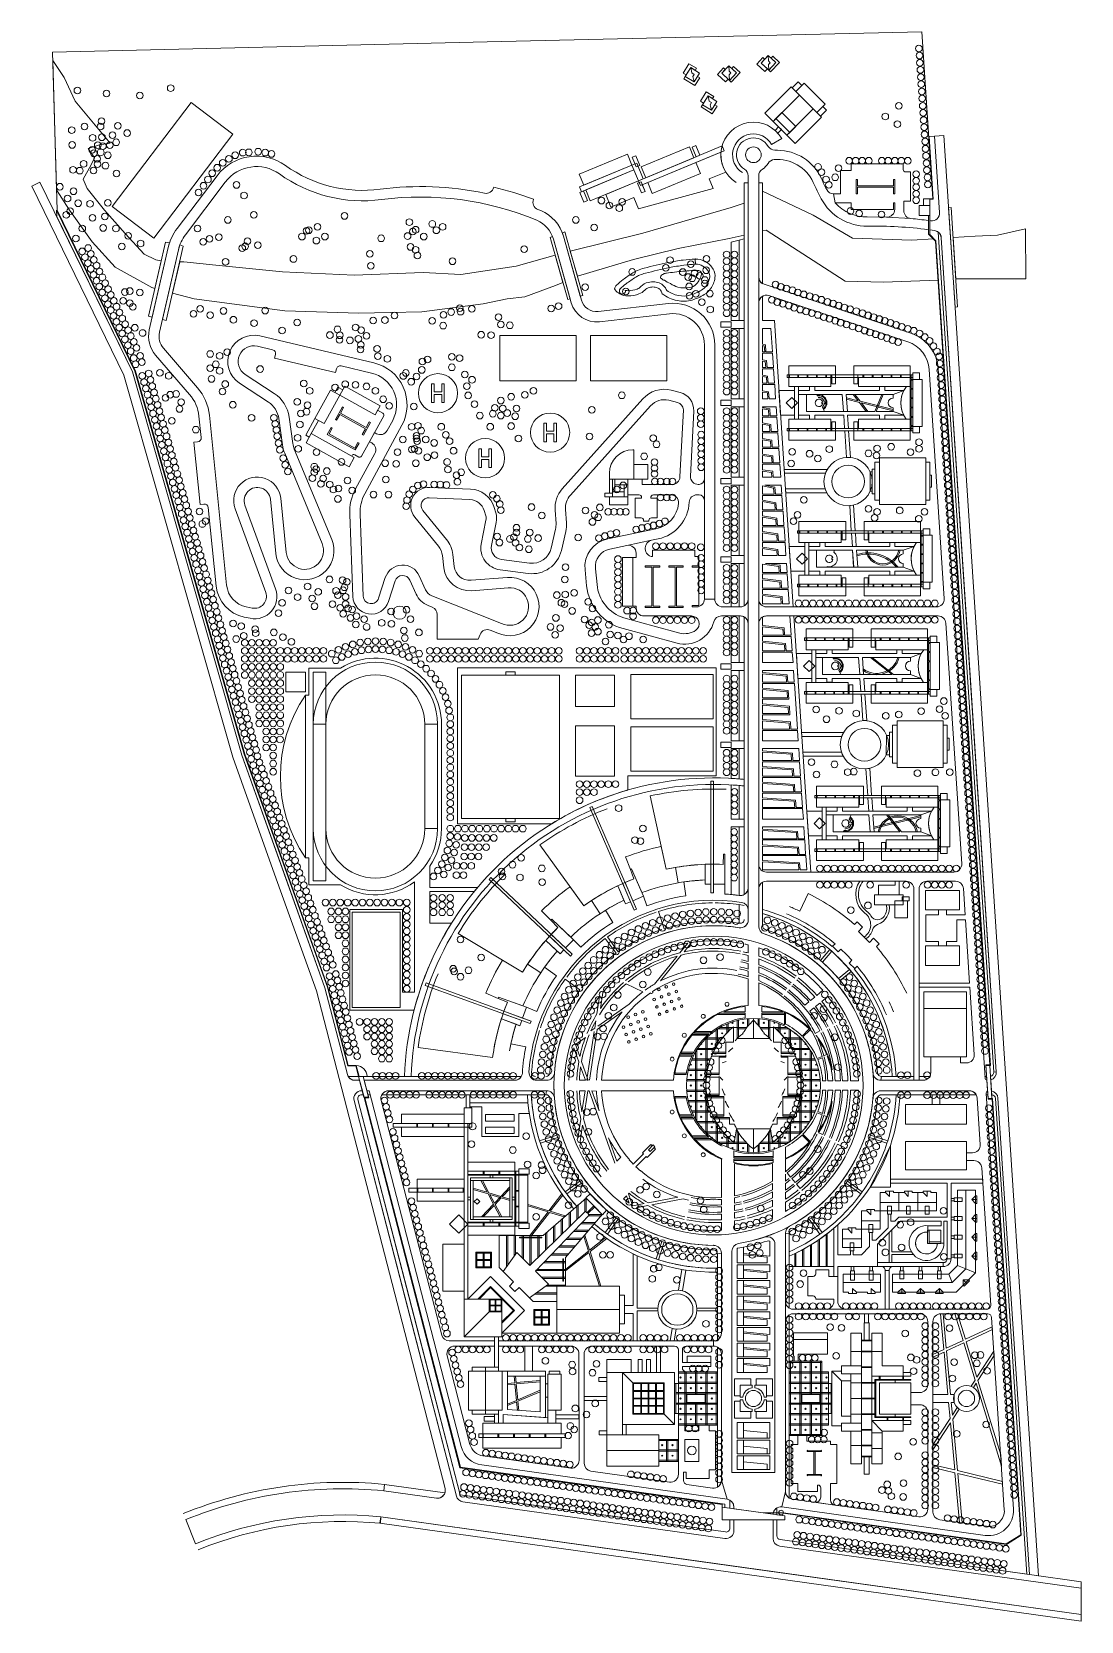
# Model space of a CAD drawing. Header units: metres. Extents: x -15673 to 64769, y -87680 to 34131.
import ezdxf

# ---------------------------------------------------------------- set-up
doc = ezdxf.new("R2010")
doc.units = ezdxf.units.M
doc.header["$PDMODE"] = 32
doc.header["$PDSIZE"] = 0.5
for name, color, linetype, lineweight in [('11', 7, 'Continuous', 13), ('14', 7, 'Continuous', 13), ('16', 7, 'Continuous', 13), ('17', 7, 'Continuous', 13), ('27', 7, 'Continuous', 13), ('29', 7, 'Continuous', 13), ('39', 7, 'Continuous', 13), ('41', 7, 'Continuous', 13), ('42', 7, 'Continuous', 13), ('43', 7, 'Continuous', 13), ('44', 7, 'Continuous', 13), ('9', 7, 'Continuous', 13)]:
    doc.layers.add(name, color=color, linetype=linetype, lineweight=lineweight)

msp = doc.modelspace()

# ---------------------------------------------------------------- linework, layer by layer
at = {"layer": '11'}
for centre, radius in [((52330.202, 32854.117), 255.324), ((52366.365, 32305.307), 255.324), ((52402.529, 31756.497), 255.324), ((52438.692, 31207.688), 255.324), ((52474.855, 30658.878), 255.324), ((-12178.382, 29631.796), 255.324), ((-9944.382, 29405.796), 255.324), ((-7385.382, 29255.796), 255.324), ((-5026.382, 29806.796), 255.324), ((52511.019, 30110.068), 255.324), ((52547.182, 29561.258), 255.324), ((52583.345, 29012.448), 255.324), ((50794.502, 28451.394), 255.324), ((52619.508, 28463.639), 255.324), ((52655.672, 27914.829), 255.324), ((-12613.382, 26594.796), 255.324), ((-11637.382, 26879.796), 255.324), ((-10397.382, 26879.796), 255.324), ((-10336.382, 27285.796), 255.324), ((-9076.382, 26919.796), 255.324), ((49753.586, 27640.08), 255.324), ((50676.364, 27058.499), 255.324), ((52691.835, 27366.019), 255.324), ((52727.998, 26817.209), 255.324), ((-12572.382, 25457.796), 255.324), ((-11007.382, 26005.796), 255.324), ((-10618.382, 25442.796), 255.324), ((-10295.382, 26046.796), 255.324), ((-10217.382, 25367.796), 255.324), ((-9686.382, 25436.796), 255.324), ((-9482.382, 26208.796), 255.324), ((-9198.382, 25660.796), 255.324), ((-8364.382, 26371.796), 255.324), ((52764.162, 26268.399), 255.324), ((52800.325, 25719.589), 255.324), ((-11045.382, 25091.796), 255.324), ((-10919.382, 24816.796), 255.324), ((-10661.382, 24400.796), 255.324), ((-10392.382, 24891.796), 255.324), ((-9848.382, 24664.796), 255.324), ((-560.382, 24391.796), 255.324), ((-83.382, 24666.796), 255.324), ((493.618, 24867.796), 255.324), ((970.618, 24892.796), 255.324), ((1673.618, 24942.796), 255.324), ((2225.618, 24867.796), 255.324), ((2701.618, 24767.796), 255.324), ((46979.705, 24249.101), 255.324), ((47479.705, 24249.101), 255.324), ((47979.705, 24249.101), 255.324), ((48479.705, 24249.101), 255.324), ((49479.705, 24249.101), 255.324), ((49979.705, 24249.101), 255.324), ((50479.705, 24249.101), 255.324), ((50979.705, 24249.101), 255.324), ((51479.705, 24249.101), 255.324), ((52836.488, 25170.78), 255.324), ((52872.652, 24621.97), 255.324), ((-12512.382, 23547.796), 255.324), ((-11998.382, 23487.796), 255.324), ((-11697.382, 24013.796), 255.324), ((-10946.382, 23507.796), 255.324), ((-10641.382, 23994.796), 255.324), ((-10031.382, 23872.796), 255.324), ((-9177.382, 23263.796), 255.324), ((-1839.382, 23287.796), 255.324), ((-1463.382, 23714.796), 255.324), ((-1036.382, 24090.796), 255.324), ((44593.341, 23769.553), 255.324), ((44859.974, 23369.93), 255.324), ((45915.507, 22977.703), 255.324), ((46161.657, 23676.197), 255.324), ((52112.961, 23219.399), 255.324), ((52908.815, 24073.16), 255.324), ((52944.978, 23524.35), 255.324), ((52981.141, 22975.54), 255.324), ((-13529.382, 22258.796), 255.324), ((-12475.382, 21907.796), 255.324), ((-2893.382, 21808.796), 255.324), ((-2517.382, 22335.796), 255.324), ((-2166.382, 22811.796), 255.324), ((21.618, 22392.796), 255.324), ((45206.596, 22810.458), 255.324), ((45423.208, 22397.264), 255.324), ((52112.961, 22719.399), 255.324), ((52112.961, 22219.399), 255.324), ((52112.961, 21719.399), 255.324), ((53017.305, 22426.731), 255.324), ((-12927.382, 21356.796), 255.324), ((-12125.382, 20988.796), 255.324), ((-11210.382, 20947.796), 255.324), ((-9848.382, 21028.796), 255.324), ((594.618, 21582.796), 255.324), ((27987.747, 21192.971), 255.324), ((28600.036, 20817.311), 255.324), ((29362.712, 20613.381), 255.324), ((29577.55, 21096.373), 255.324), ((52112.961, 21219.399), 255.324), ((-13027.382, 20102.796), 255.324), ((-12726.382, 20378.796), 255.324), ((-11020.382, 19876.796), 255.324), ((-10066.382, 19977.796), 255.324), ((-638.382, 19709.796), 255.324), ((1342.618, 20105.796), 255.324), ((8295.618, 20017.796), 255.324), ((13268.618, 19533.796), 255.324), ((15029.618, 19401.796), 255.324), ((26031.618, 19709.796), 255.324), ((47084.339, 20396.614), 255.324), ((47752.706, 20203.326), 255.324), ((49457.202, 20125.734), 255.324), ((-12288.382, 18286.796), 255.324), ((-11800.382, 19058.796), 255.324), ((-10194.382, 19098.796), 255.324), ((-9218.382, 19058.796), 255.324), ((-8283.382, 18489.796), 255.324), ((-2970.382, 19050.796), 255.324), ((-2530.382, 18038.796), 255.324), ((-2046.382, 18258.796), 255.324), ((-1342.382, 18390.796), 255.324), ((858.618, 18082.796), 255.324), ((5038.618, 18434.796), 255.324), ((5391.618, 18874.796), 255.324), ((5567.618, 18918.796), 255.324), ((6139.618, 18126.796), 255.324), ((6227.618, 19182.796), 255.324), ((6799.618, 18434.796), 255.324), ((11112.618, 18302.796), 255.324), ((13136.618, 18478.796), 255.324), ((13532.618, 18830.796), 255.324), ((13752.618, 18962.796), 255.324), ((14368.618, 18434.796), 255.324), ((15337.618, 18918.796), 255.324), ((15821.618, 19182.796), 255.324), ((27439.618, 19138.796), 255.324), ((-11813.177, 17303.621), 255.324), ((-11594.384, 16854.033), 255.324), ((-11358.676, 17559.797), 255.324), ((-11139.883, 17110.209), 255.324), ((-8771.382, 17676.796), 255.324), ((-7327.382, 17900.796), 255.324), ((461.618, 17555.796), 255.324), ((682.618, 17686.796), 255.324), ((1650.618, 17774.796), 255.324), ((10232.618, 17115.796), 255.324), ((13356.618, 17642.796), 255.324), ((13752.618, 17423.796), 255.324), ((13884.618, 16983.796), 255.324), ((22070.618, 17467.796), 255.324), ((37591.091, 17055.876), 255.324), ((38191.091, 17055.876), 255.324), ((-11375.591, 16404.445), 255.324), ((-11156.797, 15954.857), 255.324), ((-10921.09, 16660.62), 255.324), ((-10702.297, 16211.032), 255.324), ((-10483.503, 15761.444), 255.324), ((-814.382, 16499.796), 255.324), ((4378.618, 16719.796), 255.324), ((10320.618, 16191.796), 255.324), ((16569.618, 16543.796), 255.324), ((30351.789, 15723.358), 255.324), ((32923.276, 16048.597), 255.324), ((33248.781, 16634.028), 255.324), ((34223.686, 15716.655), 255.324), ((34838.524, 16319.486), 255.324), ((35135.825, 15627.184), 255.324), ((36014.688, 15854.852), 255.324), ((36048.122, 16731.599), 255.324), ((37591.091, 16555.876), 255.324), ((37591.091, 16055.876), 255.324), ((38191.091, 16555.876), 255.324), ((38191.091, 16055.876), 255.324), ((-10938.004, 15505.269), 255.324), ((-10719.211, 15055.681), 255.324), ((-10500.417, 14606.092), 255.324), ((-10264.71, 15311.856), 255.324), ((-10045.917, 14862.268), 255.324), ((-9827.123, 14412.68), 255.324), ((26738.686, 14552.496), 255.324), ((34647.568, 15334.469), 255.324), ((34712.669, 14618.943), 255.324), ((34940.523, 15236.897), 255.324), ((35526.431, 15432.041), 255.324), ((35917.92, 14845.212), 255.324), ((35924.321, 15108.86), 255.324), ((37591.091, 15555.876), 255.324), ((37591.091, 15055.876), 255.324), ((37591.091, 14555.876), 255.324), ((38191.091, 15555.876), 255.324), ((38191.091, 15055.876), 255.324), ((38191.091, 14555.876), 255.324), ((41329.081, 14753.964), 255.324), ((41753.081, 14584.964), 255.324), ((42177.081, 14457.964), 255.324), ((-10281.624, 14156.504), 255.324), ((-10062.831, 13706.916), 255.324), ((-9844.037, 13257.328), 255.324), ((-9608.33, 13963.092), 255.324), ((-9389.537, 13513.504), 255.324), ((-8662.728, 13505.997), 255.324), ((-8534.728, 14186.997), 255.324), ((-8150.728, 14260.997), 255.324), ((-8150.728, 13334.997), 255.324), ((-7384.528, 14148.778), 255.324), ((29863.532, 14227.257), 255.324), ((34746.103, 13902.018), 255.324), ((35218.858, 14048.751), 255.324), ((35690.067, 13414.159), 255.324), ((36299.613, 14063.38), 255.324), ((37591.091, 14055.876), 255.324), ((37591.091, 13555.876), 255.324), ((38191.091, 14055.876), 255.324), ((38191.091, 13555.876), 255.324), ((41048.081, 13583.964), 255.324), ((41472.081, 13414.964), 255.324), ((41896.081, 13287.964), 255.324), ((42362.081, 13146.964), 255.324), ((42643.081, 14316.964), 255.324), ((43052.081, 14147.964), 255.324), ((43504.081, 14006.964), 255.324), ((43956.081, 13865.964), 255.324), ((44394.081, 13738.964), 255.324), ((44860.081, 13596.964), 255.324), ((45312.081, 13427.964), 255.324), ((45750.081, 13300.964), 255.324), ((46188.081, 13159.964), 255.324), ((-9625.244, 12807.74), 255.324), ((-9406.451, 12358.152), 255.324), ((-9170.743, 13063.915), 255.324), ((-8951.95, 12614.327), 255.324), ((-8733.157, 12164.739), 255.324), ((-7931.528, 13054.778), 255.324), ((-3281.074, 12521.523), 255.324), ((-2771.13, 12896.965), 255.324), ((-1992.794, 12414.254), 255.324), ((-972.905, 12736.061), 255.324), ((-221.408, 12065.629), 255.324), ((2220.958, 12762.879), 255.324), ((10487.424, 12011.995), 255.324), ((11399.956, 12038.812), 255.324), ((12124.614, 12387.437), 255.324), ((15023.245, 11985.177), 255.324), ((15882.1, 12441.071), 255.324), ((16472.561, 12655.61), 255.324), ((17143.541, 12950.6), 255.324), ((17197.219, 12682.427), 255.324), ((18056.073, 12896.965), 255.324), ((20101.536, 12265.879), 255.324), ((24139.304, 12930.137), 255.324), ((24709.622, 13110.091), 255.324), ((36338.943, 12842.088), 255.324), ((37591.091, 13055.876), 255.324), ((37591.091, 12555.876), 255.324), ((38191.091, 13055.876), 255.324), ((38191.091, 12555.876), 255.324), ((42771.081, 12977.964), 255.324), ((43223.081, 12836.964), 255.324), ((43675.081, 12695.964), 255.324), ((44113.081, 12568.964), 255.324), ((44579.081, 12426.964), 255.324), ((45031.081, 12257.964), 255.324), ((45469.081, 12130.964), 255.324), ((45907.081, 11989.964), 255.324), ((46612.081, 13004.964), 255.324), ((47064.081, 12863.964), 255.324), ((47530.081, 12721.964), 255.324), ((47996.081, 12566.964), 255.324), ((48448.081, 12397.964), 255.324), ((48858.081, 12256.964), 255.324), ((49296.081, 12115.964), 255.324), ((49720.081, 11973.964), 255.324), ((-9187.657, 11908.564), 255.324), ((-8968.864, 11458.976), 255.324), ((-8750.071, 11009.387), 255.324), ((-8514.363, 11715.151), 255.324), ((-8295.57, 11265.563), 255.324), ((-8076.777, 10815.975), 255.324), ((-7768.528, 11452.778), 255.324), ((-7176.528, 11046.778), 255.324), ((1362.103, 11797.456), 255.324), ((3509.238, 11234.293), 255.324), ((4663.322, 11851.091), 255.324), ((7181.955, 10890.42), 255.324), ((7757.694, 11326.852), 255.324), ((7945.569, 10870.958), 255.324), ((9151.247, 11463.558), 255.324), ((9574.892, 11261.111), 255.324), ((9977.48, 10832.034), 255.324), ((15855.26, 11609.736), 255.324), ((18769.618, 10915.796), 255.324), ((19528.797, 10886.235), 255.324), ((20281.637, 11696.026), 255.324), ((20972.022, 11636.041), 255.324), ((37591.091, 11055.876), 255.324), ((38191.091, 11055.876), 255.324), ((46331.081, 11834.964), 255.324), ((46783.081, 11693.964), 255.324), ((47249.081, 11551.964), 255.324), ((47715.081, 11396.964), 255.324), ((48167.081, 11227.964), 255.324), ((48577.081, 11086.964), 255.324), ((49015.081, 10945.964), 255.324), ((49439.081, 10803.964), 255.324), ((50143.081, 11832.964), 255.324), ((50581.081, 11663.964), 255.324), ((51019.081, 11522.964), 255.324), ((51478.081, 11372.964), 255.324), ((51937.081, 11222.964), 255.324), ((52383.081, 11006.964), 255.324), ((52789.081, 10737.964), 255.324), ((-8531.277, 10559.799), 255.324), ((-8312.484, 10110.211), 255.324), ((-8093.691, 9660.623), 255.324), ((-7857.983, 10366.387), 255.324), ((-7639.19, 9916.799), 255.324), ((-696.395, 9581.462), 255.324), ((7918.73, 10522.333), 255.324), ((8716.039, 10483.41), 255.324), ((9360.179, 10590.679), 255.324), ((9521.214, 9786.16), 255.324), ((9548.053, 10134.785), 255.324), ((10793.09, 9828.854), 255.324), ((37591.091, 10555.876), 255.324), ((37591.091, 10055.876), 255.324), ((37591.091, 9555.876), 255.324), ((38191.091, 10555.876), 255.324), ((38191.091, 10055.876), 255.324), ((38191.091, 9555.876), 255.324), ((49862.081, 10662.964), 255.324), ((50300.081, 10493.964), 255.324), ((50738.081, 10352.964), 255.324), ((53150.081, 10436.964), 255.324), ((53445.081, 10037.964), 255.324), ((53714.081, 9624.964), 255.324), ((-7863.454, 9127.051), 255.324), ((-7726.143, 8646.274), 255.324), ((-7371.341, 9300.32), 255.324), ((-7234.031, 8819.544), 255.324), ((-1992.794, 9437.535), 255.324), ((-1992.794, 8358.083), 255.324), ((-1560.661, 8645.937), 255.324), ((-1272.572, 9293.609), 255.324), ((1824.383, 8286.12), 255.324), ((10855.34, 9269.063), 255.324), ((11581.586, 9061.734), 255.324), ((14267.173, 8866.157), 255.324), ((14668.173, 9016.157), 255.324), ((16520.173, 9216.157), 255.324), ((16520.173, 8416.157), 255.324), ((17121.173, 9116.157), 255.324), ((37591.091, 9055.876), 255.324), ((37591.091, 8555.876), 255.324), ((38191.091, 9055.876), 255.324), ((38191.091, 8555.876), 255.324), ((53885.224, 9255.295), 255.324), ((53921.387, 8706.485), 255.324), ((-7204.522, 7762.722), 255.324), ((-7067.212, 7281.945), 255.324), ((-6712.41, 7935.991), 255.324), ((-6575.099, 7455.215), 255.324), ((-5849.794, 7988.522), 255.324), ((-5179.794, 7770.522), 255.324), ((-1890.794, 7523.522), 255.324), ((-1272.572, 8142.193), 255.324), ((-840.439, 7134.704), 255.324), ((5170.319, 7175.899), 255.324), ((8357.716, 7122.079), 255.324), ((9135.98, 7080.143), 255.324), ((12805.83, 7755.557), 255.324), ((12992.579, 7983.619), 255.324), ((13416.173, 7315.157), 255.324), ((13817.173, 7715.157), 255.324), ((14217.173, 8216.157), 255.324), ((17521.173, 7865.157), 255.324), ((18072.173, 7465.157), 255.324), ((37591.091, 8055.876), 255.324), ((37591.091, 7555.876), 255.324), ((37591.091, 7055.876), 255.324), ((38191.091, 8055.876), 255.324), ((38191.091, 7555.876), 255.324), ((38191.091, 7055.876), 255.324), ((53957.55, 8157.675), 255.324), ((53993.714, 7608.865), 255.324), ((54029.877, 7060.056), 255.324), ((-6929.901, 6801.169), 255.324), ((-6792.591, 6320.393), 255.324), ((-6655.28, 5839.617), 255.324), ((-6437.789, 6974.439), 255.324), ((-6300.478, 6493.663), 255.324), ((-6163.168, 6012.886), 255.324), ((-5427.794, 6082.522), 255.324), ((-5063.794, 6316.522), 255.324), ((-4611.794, 6373.522), 255.324), ((-1056.506, 6558.997), 255.324), ((5628.386, 6615.995), 255.324), ((7573.716, 6865.079), 255.324), ((9979.716, 6957.079), 255.324), ((10663.173, 6615.157), 255.324), ((11264.173, 5965.157), 255.324), ((17671.173, 6965.157), 255.324), ((17771.173, 6265.157), 255.324), ((20274.173, 5865.157), 255.324), ((21075.173, 6165.157), 255.324), ((22127.173, 6315.157), 255.324), ((22777.173, 6615.157), 255.324), ((29552.937, 6271.143), 255.324), ((37591.091, 6555.876), 255.324), ((38191.091, 6555.876), 255.324), ((54066.04, 6511.246), 255.324), ((54102.204, 5962.436), 255.324), ((-6517.97, 5358.84), 255.324), ((-6380.659, 4878.064), 255.324), ((-6025.858, 5532.11), 255.324), ((-5888.547, 5051.334), 255.324), ((-4349.794, 5224.522), 255.324), ((-4218.794, 5748.522), 255.324), ((-264.261, 5551.508), 255.324), ((4677.105, 5775.006), 255.324), ((4954.252, 4873.068), 255.324), ((5386.386, 5016.995), 255.324), ((5458.408, 5520.739), 255.324), ((11714.173, 5465.157), 255.324), ((13617.173, 5415.157), 255.324), ((18256.188, 5586.534), 255.324), ((18673.173, 4714.157), 255.324), ((19674.173, 4864.157), 255.324), ((19824.173, 5315.157), 255.324), ((20274.173, 4714.157), 255.324), ((20425.173, 5264.157), 255.324), ((20775.173, 4914.157), 255.324), ((21376.173, 4664.157), 255.324), ((21476.173, 5264.157), 255.324), ((27251.937, 5151.143), 255.324), ((35602.091, 5055.876), 255.324), ((37591.091, 5055.876), 255.324), ((38191.091, 5055.876), 255.324), ((54138.367, 5413.626), 255.324), ((54174.53, 4864.816), 255.324), ((-6243.349, 4397.288), 255.324), ((-6106.038, 3916.512), 255.324), ((-5968.728, 3435.735), 255.324), ((-5751.237, 4570.557), 255.324), ((-5613.926, 4089.781), 255.324), ((-5476.616, 3609.005), 255.324), ((-4931.794, 4322.522), 255.324), ((-3098.794, 3638.522), 255.324), ((1176.183, 4544.02), 255.324), ((2888.183, 4544.02), 255.324), ((2981.183, 4083.02), 255.324), ((3074.183, 3621.02), 255.324), ((4884.173, 4027.157), 255.324), ((13445.432, 3858.155), 255.324), ((13930.475, 3938.929), 255.324), ((14172.996, 3561.981), 255.324), ((15719.173, 3864.157), 255.324), ((19473.173, 3864.157), 255.324), ((21075.173, 3914.157), 255.324), ((35602.091, 4555.876), 255.324), ((35602.091, 4055.876), 255.324), ((37591.091, 4555.876), 255.324), ((37591.091, 4055.876), 255.324), ((37591.091, 3555.876), 255.324), ((38191.091, 4555.876), 255.324), ((38191.091, 4055.876), 255.324), ((38191.091, 3555.876), 255.324), ((54210.693, 4316.007), 255.324), ((54246.857, 3767.197), 255.324), ((-5831.417, 2954.959), 255.324), ((-5694.107, 2474.183), 255.324), ((-5339.305, 3128.229), 255.324), ((-5201.995, 2647.452), 255.324), ((3143.183, 3136.02), 255.324), ((3235.183, 2604.02), 255.324), ((4706.173, 3014.157), 255.324), ((12771.76, 2888.86), 255.324), ((13817.173, 3164.157), 255.324), ((13817.173, 2964.157), 255.324), ((13867.173, 2764.157), 255.324), ((14523.306, 2888.86), 255.324), ((15170.029, 2619.611), 255.324), ((16059.275, 3238.883), 255.324), ((16355.691, 2754.236), 255.324), ((21626.173, 2964.157), 255.324), ((27074.937, 3117.143), 255.324), ((31966.747, 2983.229), 255.324), ((32212.747, 2515.229), 255.324), ((35642.38, 3255.625), 255.324), ((35642.38, 2755.625), 255.324), ((35642.38, 2255.625), 255.324), ((37591.091, 3055.876), 255.324), ((37591.091, 2555.876), 255.324), ((38191.091, 3055.876), 255.324), ((38191.091, 2555.876), 255.324), ((49117.091, 2193.876), 255.324), ((50205.091, 2332.876), 255.324), ((52335.091, 2679.876), 255.324), ((54283.02, 3218.387), 255.324), ((54319.183, 2669.577), 255.324), ((-5556.796, 1993.406), 255.324), ((-5419.486, 1512.63), 255.324), ((-5282.175, 1031.854), 255.324), ((-5064.684, 2166.676), 255.324), ((-4927.374, 1685.9), 255.324), ((-4790.063, 1205.123), 255.324), ((3350.183, 2096.02), 255.324), ((3605.183, 1449.02), 255.324), ((4756.173, 2163.157), 255.324), ((6158.173, 1913.157), 255.324), ((8060.173, 1163.157), 255.324), ((11414.173, 1063.157), 255.324), ((12265.173, 1013.157), 255.324), ((12365.173, 1913.157), 255.324), ((13466.173, 2113.157), 255.324), ((13667.173, 2163.157), 255.324), ((13767.173, 1063.157), 255.324), ((13967.173, 2013.157), 255.324), ((14644.338, 1521.554), 255.324), ((15196.976, 1677.241), 255.324), ((16156.805, 1161.737), 255.324), ((16660.96, 2025.298), 255.324), ((31269.925, 1594.282), 255.324), ((32058.925, 1149.282), 255.324), ((35642.38, 1755.625), 255.324), ((35642.38, 1255.625), 255.324), ((37591.091, 2055.876), 255.324), ((37591.091, 1555.876), 255.324), ((37591.091, 1055.876), 255.324), ((38191.091, 2055.876), 255.324), ((38191.091, 1555.876), 255.324), ((38191.091, 1055.876), 255.324), ((42536.091, 1051.876), 255.324), ((42610.091, 1942.876), 255.324), ((43949.091, 1794.876), 255.324), ((44580.091, 1430.876), 255.324), ((45460.091, 2147.876), 255.324), ((48469.091, 1823.876), 255.324), ((49071.091, 1661.876), 255.324), ((51687.091, 1916.876), 255.324), ((52335.091, 2170.876), 255.324), ((54355.347, 2120.767), 255.324), ((54391.51, 1571.957), 255.324), ((54427.673, 1023.148), 255.324), ((-5144.865, 551.078), 255.324), ((-5007.554, 70.301), 255.324), ((-4652.753, 724.347), 255.324), ((-4515.442, 243.571), 255.324), ((-4378.132, -237.205), 255.324), ((3743.183, 941.02), 255.324), ((3952.183, 433.02), 255.324), ((5836.716, -71.921), 255.324), ((5984.716, 802.079), 255.324), ((5984.716, 374.079), 255.324), ((6119.716, 616.079), 255.324), ((6659.716, -109.921), 255.324), ((6938.716, 468.079), 255.324), ((11464.173, -187.843), 255.324), ((16228.827, 586.029), 255.324), ((16877.027, 154.248), 255.324), ((17237.138, 370.139), 255.324), ((32058.925, 688.282), 255.324), ((32058.925, 256.282), 255.324), ((35642.38, 755.625), 255.324), ((37591.091, 555.876), 255.324), ((38191.091, 555.876), 255.324), ((54463.836, 474.338), 255.324), ((54500, -74.472), 255.324), ((-4870.244, -410.475), 255.324), ((-4732.933, -891.251), 255.324), ((-4595.623, -1372.028), 255.324), ((-4240.821, -717.982), 255.324), ((-4103.511, -1198.758), 255.324), ((6492.716, -518.921), 255.324), ((7162.716, -556.921), 255.324), ((7441.716, -946.921), 255.324), ((7832.716, -872.921), 255.324), ((8521.716, -258.921), 255.324), ((8893.716, -1021.921), 255.324), ((10513.173, -1337.843), 255.324), ((11664.173, -1337.843), 255.324), ((13249.173, -1301.843), 255.324), ((13530.173, -940.843), 255.324), ((13912.173, -639.843), 255.324), ((14354.173, -538.843), 255.324), ((15166.173, -564.843), 255.324), ((15643.173, -564.843), 255.324), ((16107.173, -603.843), 255.324), ((16949.049, -349.496), 255.324), ((19666.173, -1351.843), 255.324), ((29172.841, -948.802), 255.324), ((29665.841, -631.802), 255.324), ((32078.925, -331.718), 255.324), ((32523.925, -331.718), 255.324), ((33001.925, -331.718), 255.324), ((33430.925, -331.718), 255.324), ((37591.091, -944.124), 255.324), ((37591.091, -1444.124), 255.324), ((38191.091, -944.124), 255.324), ((38191.091, -1444.124), 255.324), ((54536.163, -623.282), 255.324), ((54572.326, -1172.092), 255.324), ((-4458.312, -1852.804), 255.324), ((-4321.002, -2333.58), 255.324), ((-3966.2, -1679.534), 255.324), ((-3828.89, -2160.311), 255.324), ((-3691.579, -2641.087), 255.324), ((-2813.794, -2627.478), 255.324), ((7795.716, -1672.921), 255.324), ((13028.173, -2225.843), 255.324), ((13088.173, -1763.843), 255.324), ((19975.173, -1647.843), 255.324), ((20194.173, -2060.843), 255.324), ((20285.173, -2524.843), 255.324), ((22638.804, -2292.51), 255.324), ((26771.747, -2559.771), 255.324), ((27876.747, -2318.771), 255.324), ((28510.366, -2658.074), 255.324), ((28955.366, -2658.074), 255.324), ((29433.366, -2658.074), 255.324), ((29862.366, -2658.074), 255.324), ((32523.925, -1566.718), 255.324), ((33001.925, -1566.718), 255.324), ((33430.925, -1566.718), 255.324), ((37591.091, -1944.124), 255.324), ((37591.091, -2444.124), 255.324), ((38191.091, -1944.124), 255.324), ((38191.091, -2444.124), 255.324), ((43503.091, -1734.124), 255.324), ((48469.091, -2432.124), 255.324), ((49117.091, -2663.124), 255.324), ((50854.091, -2547.124), 255.324), ((52752.091, -2663.124), 255.324), ((54608.49, -1720.901), 255.324), ((54644.653, -2269.711), 255.324), ((-4183.692, -2814.356), 255.324), ((-4046.381, -3295.133), 255.324), ((-3909.071, -3775.909), 255.324), ((-3554.269, -3121.863), 255.324), ((-3416.958, -3602.639), 255.324), ((-2599.794, -3589.478), 255.324), ((-2350.794, -3375.478), 255.324), ((21486.449, -3875.706), 255.324), ((23431.048, -2940.181), 255.324), ((27299.747, -3435.771), 255.324), ((27454.747, -2890.771), 255.324), ((27735.38, -3079.375), 255.324), ((31090.38, -3898.375), 255.324), ((31533.38, -3804.375), 255.324), ((31990.38, -3697.375), 255.324), ((32433.38, -3563.375), 255.324), ((32862.38, -3388.375), 255.324), ((37591.091, -2944.124), 255.324), ((37591.091, -3444.124), 255.324), ((38191.091, -2944.124), 255.324), ((38191.091, -3444.124), 255.324), ((42722.091, -3369.124), 255.324), ((43019.091, -2886.124), 255.324), ((48932.091, -3126.124), 255.324), ((52312.091, -3195.124), 255.324), ((54680.816, -2818.521), 255.324), ((54716.98, -3367.331), 255.324), ((-3771.76, -4256.685), 255.324), ((-3634.45, -4737.462), 255.324), ((-3279.648, -4083.416), 255.324), ((-3142.337, -4564.192), 255.324), ((-3005.027, -5044.968), 255.324), ((19993.937, -4546.857), 255.324), ((20170.937, -5018.857), 255.324), ((20982.293, -4739.268), 255.324), ((21270.382, -4595.341), 255.324), ((21414.427, -5027.122), 255.324), ((21486.449, -4235.523), 255.324), ((22350.715, -4739.268), 255.324), ((22494.76, -4235.523), 255.324), ((23142.96, -4667.304), 255.324), ((26204.747, -4627.771), 255.324), ((27789.38, -4675.375), 255.324), ((28245.38, -4514.375), 255.324), ((28701.38, -4380.375), 255.324), ((29144.38, -4273.375), 255.324), ((30647.38, -4005.375), 255.324), ((37591.091, -3944.124), 255.324), ((37591.091, -4444.124), 255.324), ((37591.091, -4944.124), 255.324), ((38191.091, -3944.124), 255.324), ((38191.091, -4444.124), 255.324), ((38191.091, -4944.124), 255.324), ((54753.143, -3916.141), 255.324), ((54789.306, -4464.951), 255.324), ((54825.469, -5013.76), 255.324), ((-3497.139, -5218.238), 255.324), ((-3359.829, -5699.014), 255.324), ((-3222.518, -6179.79), 255.324), ((-2867.716, -5525.744), 255.324), ((-2730.406, -6006.521), 255.324), ((21702.515, -5386.939), 255.324), ((22422.738, -5530.866), 255.324), ((29260.778, -6277.375), 255.324), ((32160.352, -5283.124), 255.324), ((32710.352, -5283.124), 255.324), ((33260.352, -5283.124), 255.324), ((33810.352, -5283.124), 255.324), ((34360.352, -5283.124), 255.324), ((34910.352, -5283.124), 255.324), ((35602.091, -5377.124), 255.324), ((35642.38, -6177.375), 255.324), ((37591.091, -5444.124), 255.324), ((38191.091, -5444.124), 255.324), ((54861.633, -5562.57), 255.324), ((54897.796, -6111.38), 255.324), ((-3085.208, -6660.567), 255.324), ((-2947.897, -7141.343), 255.324), ((-2593.095, -6487.297), 255.324), ((-2455.785, -6968.073), 255.324), ((-2318.475, -7448.85), 255.324), ((25231.604, -6898.172), 255.324), ((29260.778, -6777.375), 255.324), ((29260.778, -7277.375), 255.324), ((35642.38, -6677.375), 255.324), ((35642.38, -7177.375), 255.324), ((37591.091, -6944.124), 255.324), ((37591.091, -7444.124), 255.324), ((38191.091, -6944.124), 255.324), ((38191.091, -7444.124), 255.324), ((54933.959, -6660.19), 255.324), ((54970.123, -7209), 255.324), ((-2810.587, -7622.119), 255.324), ((-2673.276, -8102.895), 255.324), ((-2535.966, -8583.672), 255.324), ((-2181.164, -7929.626), 255.324), ((-2043.854, -8410.402), 255.324), ((4000.472, -8693.222), 255.324), ((5471.472, -8387.222), 255.324), ((7154.027, -7833.697), 255.324), ((7646.86, -8720.628), 255.324), ((8153.57, -7892.142), 255.324), ((8199.634, -8674.601), 255.324), ((8291.763, -8444.466), 255.324), ((8476.022, -8030.223), 255.324), ((25179.666, -7841.749), 255.324), ((29260.778, -7777.375), 255.324), ((29260.778, -8277.375), 255.324), ((29260.778, -8777.375), 255.324), ((35642.38, -7677.375), 255.324), ((35642.38, -8177.375), 255.324), ((35642.38, -8677.375), 255.324), ((37591.091, -7944.124), 255.324), ((37591.091, -8444.124), 255.324), ((38191.091, -7944.124), 255.324), ((38191.091, -8444.124), 255.324), ((55006.286, -7757.809), 255.324), ((55042.449, -8306.619), 255.324), ((-2398.655, -9064.448), 255.324), ((-2261.345, -9545.224), 255.324), ((-1906.543, -8891.178), 255.324), ((-1769.233, -9371.955), 255.324), ((-1631.922, -9852.731), 255.324), ((3510.472, -9631.222), 255.324), ((4705.272, -9201.003), 255.324), ((5818.472, -9305.222), 255.324), ((6001.472, -9897.222), 255.324), ((6287.472, -8795.222), 255.324), ((7370.472, -9733.222), 255.324), ((7785.053, -9042.817), 255.324), ((8383.893, -9180.898), 255.324), ((8383.893, -9733.222), 255.324), ((24570.74, -9036.878), 255.324), ((24918.697, -9623.579), 255.324), ((25157.918, -9732.227), 255.324), ((25223.161, -8993.419), 255.324), ((25897.329, -8863.042), 255.324), ((26968.107, -9550), 255.324), ((29260.778, -9277.375), 255.324), ((29260.778, -9777.375), 255.324), ((37591.091, -8944.124), 255.324), ((37591.091, -9444.124), 255.324), ((38191.091, -8944.124), 255.324), ((38191.091, -9444.124), 255.324), ((43094.091, -9672.124), 255.324), ((43644.091, -9672.124), 255.324), ((44194.091, -9672.124), 255.324), ((44744.091, -9672.124), 255.324), ((45294.091, -9672.124), 255.324), ((45844.091, -9672.124), 255.324), ((46394.091, -9672.124), 255.324), ((46944.091, -9672.124), 255.324), ((47494.091, -9672.124), 255.324), ((48044.091, -9672.124), 255.324), ((48594.091, -9672.124), 255.324), ((49144.091, -9672.124), 255.324), ((49694.091, -9672.124), 255.324), ((50244.091, -9672.124), 255.324), ((50794.091, -9672.124), 255.324), ((51344.091, -9672.124), 255.324), ((51894.091, -9672.124), 255.324), ((52444.091, -9672.124), 255.324), ((52994.091, -9672.124), 255.324), ((53544.091, -9672.124), 255.324), ((55078.612, -8855.429), 255.324), ((55114.776, -9404.239), 255.324), ((55150.939, -9953.049), 255.324), ((-2124.034, -10026.001), 255.324), ((-1986.724, -10506.777), 255.324), ((-1849.413, -10987.553), 255.324), ((-1494.612, -10333.507), 255.324), ((-1357.301, -10814.284), 255.324), ((3245.472, -10427.222), 255.324), ((7969.311, -10009.384), 255.324), ((8199.634, -10469.654), 255.324), ((8568.151, -10055.411), 255.324), ((8752.409, -10791.843), 255.324), ((8890.603, -10147.465), 255.324), ((9213.055, -10653.762), 255.324), ((9811.894, -10883.897), 255.324), ((11147.767, -11160.059), 255.324), ((11864.64, -10294.689), 255.324), ((12526, -10386.404), 510.295), ((13050.301, -10160.065), 255.324), ((13355.57, -10889.002), 255.324), ((24506.494, -10791.843), 255.324), ((25745.097, -10253.738), 255.324), ((26701.981, -10905.626), 255.324), ((27245.666, -11144.652), 255.324), ((27301.107, -10062), 255.324), ((27724.107, -10951), 255.324), ((29955.107, -10232.839), 255.324), ((30416.107, -10232.839), 255.324), ((30416.107, -10662), 255.324), ((32160.352, -10950.466), 255.324), ((32710.352, -10950.466), 255.324), ((33260.352, -10950.466), 255.324), ((33810.352, -10950.466), 255.324), ((34360.352, -10950.466), 255.324), ((34910.352, -10950.466), 255.324), ((37591.091, -10944.124), 255.324), ((38191.091, -10944.124), 255.324), ((43094.091, -10932.124), 255.324), ((43644.091, -10932.124), 255.324), ((44194.091, -10932.124), 255.324), ((44744.091, -10932.124), 255.324), ((45294.091, -10932.124), 255.324), ((45844.091, -10932.124), 255.324), ((46394.091, -10932.124), 255.324), ((46944.091, -10932.124), 255.324), ((47494.091, -10932.124), 255.324), ((48044.091, -10932.124), 255.324), ((48594.091, -10932.124), 255.324), ((49144.091, -10932.124), 255.324), ((49694.091, -10932.124), 255.324), ((50244.091, -10932.124), 255.324), ((50794.091, -10932.124), 255.324), ((51344.091, -10932.124), 255.324), ((51894.091, -10932.124), 255.324), ((52444.091, -10932.124), 255.324), ((52994.091, -10932.124), 255.324), ((53544.091, -10932.124), 255.324), ((55187.102, -10501.859), 255.324), ((55223.266, -11050.668), 255.324), ((-1712.103, -11468.329), 255.324), ((-1574.792, -11949.106), 255.324), ((-1437.482, -12429.882), 255.324), ((-1219.991, -11295.06), 255.324), ((-1082.68, -11775.836), 255.324), ((-945.37, -12256.612), 255.324), ((-246.528, -11223.222), 255.324), ((-1.528, -12406.222), 255.324), ((386.472, -11427.222), 255.324), ((570.472, -12161.222), 255.324), ((1448.472, -11651.222), 255.324), ((1489.472, -11957.222), 255.324), ((2877.472, -11896.222), 255.324), ((3578.213, -12261.863), 255.324), ((9166.99, -11298.14), 255.324), ((9996.153, -11482.248), 255.324), ((11891.586, -11237.059), 255.324), ((12851.415, -11752.564), 255.324), ((12923.437, -12328.272), 255.324), ((14003.771, -11896.491), 255.324), ((24091.912, -11482.248), 255.324), ((24440.255, -12079.026), 255.324), ((24828.946, -11574.302), 255.324), ((27049.939, -11340.219), 255.324), ((27223.918, -11948.648), 255.324), ((27506.634, -11470.597), 255.324), ((27724.107, -11840), 255.324), ((28569.107, -11307), 255.324), ((28658.107, -12062), 255.324), ((29259.107, -12129), 255.324), ((30104.107, -12196), 255.324), ((37591.091, -11444.124), 255.324), ((37591.091, -11944.124), 255.324), ((38191.091, -11444.124), 255.324), ((38191.091, -11944.124), 255.324), ((55259.429, -11599.478), 255.324), ((55295.592, -12148.288), 255.324), ((-1300.171, -12910.658), 255.324), ((-1162.861, -13391.435), 255.324), ((-808.059, -12737.389), 255.324), ((-670.749, -13218.165), 255.324), ((649.928, -12692.092), 255.324), ((649.928, -13309.863), 255.324), ((1199.928, -12692.092), 255.324), ((1199.928, -13309.863), 255.324), ((1749.928, -12692.092), 255.324), ((1749.928, -13309.863), 255.324), ((2299.928, -12692.092), 255.324), ((2299.928, -13309.863), 255.324), ((2827.213, -12692.092), 255.324), ((2827.213, -13309.863), 255.324), ((3377.213, -13309.863), 255.324), ((3927.213, -13309.863), 255.324), ((4227.213, -12627.863), 255.324), ((4477.213, -13309.863), 255.324), ((5027.213, -13309.863), 255.324), ((5577.213, -13309.863), 255.324), ((6127.213, -13309.863), 255.324), ((6677.213, -13309.863), 255.324), ((7316.026, -13528.006), 255.324), ((7829.706, -13241.888), 255.324), ((8367.595, -13004.387), 255.324), ((8584.34, -13563.87), 255.324), ((8925.104, -12817.529), 255.324), ((9089.301, -13394.624), 255.324), ((9497.475, -12682.908), 255.324), ((9607.725, -13272.692), 255.324), ((10079.826, -12601.674), 255.324), ((10135.187, -13199.114), 255.324), ((10667.188, -12574.519), 255.324), ((10667.188, -13174.519), 255.324), ((11199.188, -13199.114), 255.324), ((11254.549, -12601.674), 255.324), ((11726.65, -13272.692), 255.324), ((11836.9, -12682.908), 255.324), ((12245.074, -13394.624), 255.324), ((12409.271, -12817.529), 255.324), ((12750.035, -13563.87), 255.324), ((12966.78, -13004.387), 255.324), ((13504.669, -13241.888), 255.324), ((14018.349, -13528.006), 255.324), ((14848.928, -13309.863), 255.324), ((15376.213, -13309.863), 255.324), ((15926.213, -13309.863), 255.324), ((16476.213, -13309.863), 255.324), ((17026.213, -13309.863), 255.324), ((17576.213, -13309.863), 255.324), ((18126.213, -13309.863), 255.324), ((18676.213, -13309.863), 255.324), ((19226.213, -13309.863), 255.324), ((19776.213, -13309.863), 255.324), ((20326.213, -13309.863), 255.324), ((20876.213, -13309.863), 255.324), ((21426.213, -13309.863), 255.324), ((21976.213, -13309.863), 255.324), ((22526.213, -13309.863), 255.324), ((23076.213, -13309.863), 255.324), ((23626.213, -13309.863), 255.324), ((24176.213, -13309.863), 255.324), ((24726.213, -13309.863), 255.324), ((26321.224, -13309.863), 255.324), ((26871.224, -13309.863), 255.324), ((27421.224, -13309.863), 255.324), ((27971.224, -13309.863), 255.324), ((28302.107, -12596), 255.324), ((28521.224, -13309.863), 255.324), ((29071.224, -13309.863), 255.324), ((29682.107, -12440), 255.324), ((29735.706, -13309.863), 255.324), ((30285.706, -13309.863), 255.324), ((30835.706, -13309.863), 255.324), ((31194.107, -12440), 255.324), ((31385.706, -13309.863), 255.324), ((31935.706, -13309.863), 255.324), ((32485.706, -13309.863), 255.324), ((33035.706, -13309.863), 255.324), ((33585.706, -13309.863), 255.324), ((34135.706, -13309.863), 255.324), ((34685.706, -13309.863), 255.324), ((35235.706, -13309.863), 255.324), ((35785.706, -13309.863), 255.324), ((37591.091, -12444.124), 255.324), ((37591.091, -12944.124), 255.324), ((37591.091, -13444.124), 255.324), ((38191.091, -12444.124), 255.324), ((38191.091, -12944.124), 255.324), ((38191.091, -13444.124), 255.324), ((55331.756, -12697.098), 255.324), ((55367.919, -13245.908), 255.324), ((-1025.55, -13872.211), 255.324), ((-888.24, -14352.987), 255.324), ((-750.929, -14833.763), 255.324), ((-533.438, -13698.941), 255.324), ((-396.128, -14179.718), 255.324), ((-258.817, -14660.494), 255.324), ((649.928, -13927.634), 255.324), ((649.928, -14545.406), 255.324), ((1199.928, -13927.634), 255.324), ((1199.928, -14545.406), 255.324), ((1749.928, -13927.634), 255.324), ((1749.928, -14545.406), 255.324), ((2299.928, -13927.634), 255.324), ((2299.928, -14545.406), 255.324), ((2827.213, -13927.634), 255.324), ((2827.213, -14545.406), 255.324), ((3377.213, -13927.634), 255.324), ((3377.213, -14545.406), 255.324), ((3927.213, -13927.634), 255.324), ((4477.213, -13927.634), 255.324), ((5027.213, -13927.634), 255.324), ((5577.213, -13927.634), 255.324), ((6127.213, -13927.634), 255.324), ((6677.213, -13927.634), 255.324), ((7631.885, -14038.137), 255.324), ((8097.149, -13778.986), 255.324), ((13237.226, -13778.986), 255.324), ((13702.49, -14038.137), 255.324), ((14141.858, -14339.111), 255.324), ((14551.582, -14679.341), 255.324), ((14848.928, -13927.634), 255.324), ((15376.213, -13927.634), 255.324), ((15926.213, -13927.634), 255.324), ((16476.213, -13927.634), 255.324), ((17026.213, -13927.634), 255.324), ((17576.213, -13927.634), 255.324), ((18126.213, -13927.634), 255.324), ((18676.213, -13927.634), 255.324), ((19226.213, -13927.634), 255.324), ((19776.213, -13927.634), 255.324), ((20326.213, -13927.634), 255.324), ((20876.213, -13927.634), 255.324), ((21426.213, -13927.634), 255.324), ((21976.213, -13927.634), 255.324), ((22526.213, -13927.634), 255.324), ((23076.213, -13927.634), 255.324), ((23626.213, -13927.634), 255.324), ((24176.213, -13927.634), 255.324), ((24726.213, -13927.634), 255.324), ((26321.224, -13927.634), 255.324), ((26871.224, -13927.634), 255.324), ((27421.224, -13927.634), 255.324), ((27971.224, -13927.634), 255.324), ((28521.224, -13927.634), 255.324), ((29071.224, -13927.634), 255.324), ((29735.706, -13927.634), 255.324), ((30285.706, -13927.634), 255.324), ((30835.706, -13927.634), 255.324), ((31385.706, -13927.634), 255.324), ((31935.706, -13927.634), 255.324), ((32485.706, -13927.634), 255.324), ((33035.706, -13927.634), 255.324), ((33585.706, -13927.634), 255.324), ((34135.706, -13927.634), 255.324), ((34685.706, -13927.634), 255.324), ((35235.706, -13927.634), 255.324), ((35785.706, -13927.634), 255.324), ((55404.082, -13794.717), 255.324), ((55440.245, -14343.527), 255.324), ((-613.619, -15314.54), 255.324), ((-476.309, -15795.316), 255.324), ((-121.507, -15141.27), 255.324), ((15.804, -15622.046), 255.324), ((649.928, -15163.177), 255.324), ((1199.928, -15163.177), 255.324), ((1199.928, -15780.948), 255.324), ((1749.928, -15163.177), 255.324), ((1749.928, -15780.948), 255.324), ((2299.928, -15163.177), 255.324), ((2299.928, -15780.948), 255.324), ((2827.213, -15163.177), 255.324), ((2827.213, -15780.948), 255.324), ((3377.213, -15163.177), 255.324), ((3377.213, -15780.948), 255.324), ((14928.165, -15055.924), 255.324), ((15268.395, -15465.648), 255.324), ((15569.369, -15905.016), 255.324), ((37591.091, -15444.124), 255.324), ((37591.091, -15944.124), 255.324), ((38191.091, -15444.124), 255.324), ((38191.091, -15944.124), 255.324), ((55476.409, -14892.337), 255.324), ((55512.572, -15441.147), 255.324), ((55548.735, -15989.957), 255.324), ((-338.998, -16276.092), 255.324), ((-201.688, -16756.869), 255.324), ((-64.377, -17237.645), 255.324), ((153.114, -16102.823), 255.324), ((290.425, -16583.599), 255.324), ((427.735, -17064.375), 255.324), ((1199.928, -16398.719), 255.324), ((1199.928, -17016.49), 255.324), ((1749.928, -16398.719), 255.324), ((1749.928, -17016.49), 255.324), ((2299.928, -16398.719), 255.324), ((2299.928, -17016.49), 255.324), ((2827.213, -16398.719), 255.324), ((2827.213, -17016.49), 255.324), ((3377.213, -16398.719), 255.324), ((3377.213, -17016.49), 255.324), ((15828.52, -16370.28), 255.324), ((16043.636, -16857.471), 255.324), ((37591.091, -16444.124), 255.324), ((37591.091, -16944.124), 255.324), ((38191.091, -16444.124), 255.324), ((38191.091, -16944.124), 255.324), ((54235.188, -17161.466), 255.324), ((55584.899, -16538.767), 255.324), ((55621.062, -17087.576), 255.324), ((72.933, -17718.421), 255.324), ((210.244, -18199.197), 255.324), ((565.046, -17545.151), 255.324), ((702.356, -18025.928), 255.324), ((839.667, -18506.704), 255.324), ((1749.928, -17634.261), 255.324), ((1749.928, -18252.032), 255.324), ((2299.928, -17634.261), 255.324), ((2299.928, -18252.032), 255.324), ((2827.213, -17634.261), 255.324), ((2827.213, -18252.032), 255.324), ((3377.213, -17634.261), 255.324), ((3377.213, -18252.032), 255.324), ((16212.882, -17362.433), 255.324), ((16310.637, -17885.375), 255.324), ((16408.392, -18408.318), 255.324), ((37591.091, -17444.124), 255.324), ((37591.091, -17944.124), 255.324), ((37591.091, -18444.124), 255.324), ((38191.091, -17444.124), 255.324), ((38191.091, -17944.124), 255.324), ((38191.091, -18444.124), 255.324), ((44457.188, -17807.466), 255.324), ((46203.188, -17911.466), 255.324), ((47530.188, -18121.466), 255.324), ((49783.188, -18295.466), 255.324), ((50778.188, -18191.466), 255.324), ((52507.188, -17929.466), 255.324), ((53903.188, -17789.466), 255.324), ((54340.188, -18295.466), 255.324), ((55657.225, -17636.386), 255.324), ((55693.388, -18185.196), 255.324), ((347.554, -18679.974), 255.324), ((484.865, -19160.75), 255.324), ((622.175, -19641.526), 255.324), ((976.977, -18987.48), 255.324), ((1114.287, -19468.257), 255.324), ((1749.928, -18869.803), 255.324), ((2299.928, -18869.803), 255.324), ((2299.928, -19487.575), 255.324), ((2827.213, -18869.803), 255.324), ((2827.213, -19487.575), 255.324), ((3354.498, -19487.575), 255.324), ((3377.213, -18869.803), 255.324), ((16408.392, -18940.319), 255.324), ((16408.392, -19490.319), 255.324), ((37591.091, -18944.124), 255.324), ((37591.091, -19444.124), 255.324), ((38191.091, -18944.124), 255.324), ((38191.091, -19444.124), 255.324), ((45243.188, -18557.466), 255.324), ((55729.552, -18734.006), 255.324), ((55765.715, -19282.816), 255.324), ((759.486, -20122.303), 255.324), ((896.796, -20603.079), 255.324), ((1251.598, -19949.033), 255.324), ((1388.908, -20429.809), 255.324), ((1526.219, -20910.585), 255.324), ((2299.928, -20105.346), 255.324), ((2299.928, -20723.117), 255.324), ((2827.213, -20105.346), 255.324), ((2827.213, -20723.117), 255.324), ((3354.498, -20105.346), 255.324), ((16408.392, -20040.319), 255.324), ((16408.392, -20590.319), 255.324), ((55801.878, -19831.625), 255.324), ((55838.042, -20380.435), 255.324), ((55874.205, -20929.245), 255.324), ((1034.107, -21083.855), 255.324), ((1137.614, -21600.611), 255.324), ((1307.53, -22070.855), 255.324), ((1616.704, -21394.045), 255.324), ((1786.619, -21864.288), 255.324), ((2827.213, -21340.888), 255.324), ((2827.213, -21958.659), 255.324), ((16408.392, -21140.319), 255.324), ((16408.392, -21690.319), 255.324), ((37591.091, -21120.124), 255.324), ((37591.091, -21620.124), 255.324), ((37591.091, -22120.124), 255.324), ((38191.091, -21120.124), 255.324), ((38191.091, -21620.124), 255.324), ((38191.091, -22120.124), 255.324), ((44091.188, -21837.466), 255.324), ((45854.188, -22011.466), 255.324), ((55910.368, -21478.055), 255.324), ((55946.532, -22026.865), 255.324), ((1477.445, -22541.098), 255.324), ((1647.361, -23011.341), 255.324), ((1956.535, -22334.531), 255.324), ((2126.451, -22804.774), 255.324), ((2296.366, -23275.017), 255.324), ((2827.213, -22576.43), 255.324), ((16408.392, -22240.319), 255.324), ((16408.392, -22790.319), 255.324), ((16408.392, -23340.319), 255.324), ((37591.091, -22620.124), 255.324), ((38191.091, -22620.124), 255.324), ((44475.188, -22796.466), 255.324), ((46867.188, -22604.466), 255.324), ((47338.188, -22570.466), 255.324), ((52210.188, -22692.466), 255.324), ((53589.188, -22622.466), 255.324), ((54689.188, -22604.466), 255.324), ((55982.695, -22575.675), 255.324), ((56018.858, -23124.484), 255.324), ((1817.277, -23481.584), 255.324), ((1987.193, -23951.827), 255.324), ((2157.108, -24422.07), 255.324), ((2466.282, -23745.26), 255.324), ((2636.198, -24215.504), 255.324), ((16408.392, -23890.319), 255.324), ((16408.392, -24440.319), 255.324), ((26321.224, -23529.821), 255.324), ((26321.224, -24147.592), 255.324), ((26871.224, -23529.821), 255.324), ((26871.224, -24147.592), 255.324), ((27421.224, -23529.821), 255.324), ((27421.224, -24147.592), 255.324), ((27971.224, -23529.821), 255.324), ((28521.224, -23529.821), 255.324), ((29071.224, -23529.821), 255.324), ((38191.091, -24120.125), 255.324), ((56055.021, -23673.294), 255.324), ((56091.185, -24222.104), 255.324), ((2327.024, -24892.314), 255.324), ((2496.94, -25362.557), 255.324), ((2666.855, -25832.8), 255.324), ((2806.114, -24685.747), 255.324), ((2976.029, -25155.99), 255.324), ((3145.945, -25626.233), 255.324), ((16408.392, -24990.319), 255.324), ((16408.392, -25540.319), 255.324), ((26321.224, -24765.363), 255.324), ((29312.224, -25369.592), 255.324), ((38191.091, -24620.125), 255.324), ((38191.091, -25120.125), 255.324), ((38191.091, -25620.125), 255.324), ((56127.348, -24770.914), 255.324), ((56163.511, -25319.724), 255.324), ((2836.771, -26303.043), 255.324), ((3006.687, -26773.286), 255.324), ((3315.861, -26096.476), 255.324), ((3485.777, -26566.72), 255.324), ((3655.692, -27036.963), 255.324), ((16408.392, -26090.319), 255.324), ((16408.392, -26940.319), 255.324), ((16982.988, -26940.319), 255.324), ((17532.988, -26940.319), 255.324), ((18082.988, -26940.319), 255.324), ((18632.988, -26940.319), 255.324), ((19207.583, -26940.319), 255.324), ((19757.583, -26940.319), 255.324), ((20307.583, -26940.319), 255.324), ((20857.583, -26940.319), 255.324), ((21407.583, -26940.319), 255.324), ((21957.583, -26940.319), 255.324), ((31175.224, -26925.592), 255.324), ((56199.675, -25868.533), 255.324), ((56235.838, -26417.343), 255.324), ((56272.001, -26966.153), 255.324), ((3176.603, -27243.53), 255.324), ((3346.518, -27713.773), 255.324), ((3516.434, -28184.016), 255.324), ((3825.608, -27507.206), 255.324), ((3995.524, -27977.449), 255.324), ((16322.199, -28065.17), 255.324), ((16405.224, -27505.466), 255.324), ((16861.631, -28172.47), 255.324), ((16952.575, -27559.375), 255.324), ((17510.988, -27652.319), 255.324), ((18060.988, -27652.319), 255.324), ((18610.988, -27652.319), 255.324), ((19185.583, -27652.319), 255.324), ((19735.583, -27652.319), 255.324), ((30563.224, -27814.592), 255.324), ((30980.224, -27897.592), 255.324), ((38165.091, -27194.125), 255.324), ((38165.091, -27694.125), 255.324), ((38165.091, -28194.125), 255.324), ((56308.164, -27514.963), 255.324), ((56344.328, -28063.773), 255.324), ((3686.35, -28654.259), 255.324), ((3856.265, -29124.502), 255.324), ((4165.439, -28447.692), 255.324), ((4335.355, -28917.935), 255.324), ((4505.271, -29388.179), 255.324), ((15994.092, -29146.795), 255.324), ((16184.714, -28614.042), 255.324), ((16502.226, -29357.271), 255.324), ((16711.031, -28773.699), 255.324), ((17466.988, -29076.319), 255.324), ((17488.988, -28364.319), 255.324), ((18016.988, -29076.319), 255.324), ((18038.988, -28364.319), 255.324), ((18566.988, -29076.319), 255.324), ((18588.988, -28364.319), 255.324), ((19163.583, -28364.319), 255.324), ((21832.224, -29171.592), 255.324), ((38165.091, -28694.125), 255.324), ((38165.091, -29194.125), 255.324), ((56380.491, -28612.583), 255.324), ((56416.654, -29161.392), 255.324), ((4026.181, -29594.745), 255.324), ((4196.097, -30064.989), 255.324), ((4366.013, -30535.232), 255.324), ((4675.187, -29858.422), 255.324), ((4845.102, -30328.665), 255.324), ((15124.211, -30598.103), 255.324), ((15461.275, -30143.625), 255.324), ((15752.169, -29658.298), 255.324), ((15918.583, -30449.189), 255.324), ((16237.226, -29917.566), 255.324), ((16872.988, -30500.319), 255.324), ((16894.988, -29788.319), 255.324), ((17422.988, -30500.319), 255.324), ((17444.988, -29788.319), 255.324), ((18019.583, -29788.319), 255.324), ((20325.224, -30229.592), 255.324), ((20407.224, -30595.592), 255.324), ((21180.224, -29700.592), 255.324), ((21750.224, -30677.592), 255.324), ((23417.224, -29981.592), 255.324), ((38165.091, -29694.125), 255.324), ((38165.091, -30194.125), 255.324), ((38165.091, -30694.125), 255.324), ((44744.091, -29988.124), 255.324), ((45294.091, -29988.124), 255.324), ((45844.091, -29988.124), 255.324), ((46394.091, -29988.124), 255.324), ((46944.091, -29988.124), 255.324), ((47494.091, -29988.124), 255.324), ((48044.091, -29988.124), 255.324), ((48594.091, -29988.124), 255.324), ((49144.091, -29988.124), 255.324), ((49694.091, -29988.124), 255.324), ((50244.091, -29988.124), 255.324), ((50794.091, -29988.124), 255.324), ((51344.091, -29988.124), 255.324), ((51894.091, -29988.124), 255.324), ((52444.091, -29988.124), 255.324), ((52994.091, -29988.124), 255.324), ((53544.091, -29988.124), 255.324), ((54094.091, -29988.124), 255.324), ((54644.091, -29988.124), 255.324), ((55194.091, -29988.124), 255.324), ((56452.818, -29710.202), 255.324), ((56488.981, -30259.012), 255.324), ((4535.928, -31005.475), 255.324), ((4705.844, -31475.718), 255.324), ((5015.018, -30798.908), 255.324), ((5184.934, -31269.151), 255.324), ((5354.849, -31739.395), 255.324), ((23445.224, -31037.592), 255.324), ((44744.091, -31245.124), 255.324), ((45294.091, -31245.124), 255.324), ((45844.091, -31245.124), 255.324), ((46394.091, -31245.124), 255.324), ((46944.091, -31245.124), 255.324), ((48594.091, -31245.124), 255.324), ((51344.091, -31245.124), 255.324), ((52994.091, -31245.124), 255.324), ((53544.091, -31245.124), 255.324), ((54094.091, -31245.124), 255.324), ((54644.091, -31245.124), 255.324), ((56525.144, -30807.822), 255.324), ((56561.308, -31356.632), 255.324), ((56597.471, -31905.441), 255.324), ((4875.76, -31945.961), 255.324), ((5045.676, -32416.205), 255.324), ((5215.591, -32886.448), 255.324), ((5524.765, -32209.638), 255.324), ((5694.681, -32679.881), 255.324), ((6843.469, -32606.944), 255.324), ((7409.298, -32606.944), 255.324), ((7975.127, -32606.944), 255.324), ((8540.956, -32606.944), 255.324), ((9106.784, -32606.944), 255.324), ((9672.613, -32606.944), 255.324), ((10238.442, -32606.944), 255.324), ((10804.271, -32606.944), 255.324), ((11370.1, -32606.944), 255.324), ((11935.928, -32606.944), 255.324), ((12501.757, -32606.944), 255.324), ((13067.586, -32606.944), 255.324), ((15127.586, -32250.944), 255.324), ((15127.586, -32800.944), 255.324), ((15783.586, -32250.944), 255.324), ((15783.586, -32800.944), 255.324), ((16401.586, -32250.944), 255.324), ((16401.586, -32800.944), 255.324), ((48425.091, -32820.124), 255.324), ((56633.634, -32454.251), 255.324), ((56669.797, -33003.061), 255.324), ((5385.507, -33356.691), 255.324), ((5555.423, -33826.934), 255.324), ((5725.338, -34297.177), 255.324), ((5864.597, -33150.124), 255.324), ((6034.512, -33620.367), 255.324), ((6204.428, -34090.61), 255.324), ((7281.297, -33278.891), 255.324), ((7281.297, -33887.891), 255.324), ((7831.297, -33278.891), 255.324), ((7831.297, -33887.891), 255.324), ((8381.297, -33278.891), 255.324), ((8381.297, -33887.891), 255.324), ((13067.586, -33156.944), 255.324), ((13067.586, -33706.944), 255.324), ((13067.586, -34256.944), 255.324), ((15127.586, -33350.944), 255.324), ((15783.586, -33350.944), 255.324), ((16401.586, -33350.944), 255.324), ((31920.124, -34163.383), 255.324), ((32484.042, -33966.059), 255.324), ((33056.244, -33794.235), 255.324), ((33635.579, -33648.255), 255.324), ((33769.092, -34233.212), 255.324), ((34220.88, -33528.414), 255.324), ((34328.015, -34118.772), 255.324), ((34810.969, -33434.954), 255.324), ((34891.509, -34029.523), 255.324), ((35404.656, -33368.061), 255.324), ((35458.44, -33965.646), 255.324), ((36000.747, -33327.872), 255.324), ((36027.666, -33927.267), 255.324), ((36598.04, -33314.466), 255.324), ((36598.04, -33914.466), 255.324), ((37168.415, -33927.267), 255.324), ((37195.334, -33327.872), 255.324), ((37737.641, -33965.646), 255.324), ((37791.425, -33368.061), 255.324), ((38304.572, -34029.523), 255.324), ((38385.112, -33434.954), 255.324), ((40712.039, -33966.06), 255.324), ((41275.956, -34163.383), 255.324), ((47112.963, -33192.665), 255.324), ((56705.961, -33551.871), 255.324), ((56742.124, -34100.681), 255.324), ((5895.254, -34767.42), 255.324), ((6065.17, -35237.664), 255.324), ((6374.344, -34560.854), 255.324), ((6544.26, -35031.097), 255.324), ((6714.175, -35501.34), 255.324), ((7831.297, -34496.891), 255.324), ((7831.297, -35111.891), 255.324), ((8381.297, -34496.891), 255.324), ((8381.297, -35111.891), 255.324), ((13067.586, -34806.944), 255.324), ((13067.586, -35356.944), 255.324), ((17190.224, -35437.592), 255.324), ((29263.85, -35516.822), 255.324), ((29769.72, -35198.963), 255.324), ((30289.342, -34904.119), 255.324), ((30573.663, -35432.477), 255.324), ((30821.668, -34632.885), 255.324), ((31081.999, -35173.467), 255.324), ((31365.628, -34385.807), 255.324), ((31601.443, -34937.524), 255.324), ((32130.949, -34725.124), 255.324), ((32669.452, -34536.693), 255.324), ((33215.866, -34372.613), 255.324), ((40526.629, -34536.693), 255.324), ((41065.132, -34725.124), 255.324), ((41594.638, -34937.524), 255.324), ((41830.453, -34385.807), 255.324), ((42114.082, -35173.467), 255.324), ((42374.412, -34632.885), 255.324), ((42622.418, -35432.477), 255.324), ((42906.739, -34904.119), 255.324), ((43426.36, -35198.963), 255.324), ((43932.231, -35516.822), 255.324), ((56778.287, -34649.491), 255.324), ((56814.451, -35198.3), 255.324), ((6235.086, -35707.907), 255.324), ((6405.001, -36178.15), 255.324), ((6574.917, -36648.393), 255.324), ((6884.091, -35971.583), 255.324), ((7054.007, -36441.826), 255.324), ((8381.297, -35726.891), 255.324), ((8381.297, -36341.891), 255.324), ((13067.586, -35906.944), 255.324), ((13067.586, -36456.944), 255.324), ((27838.784, -36601.87), 255.324), ((28297.409, -36218.983), 255.324), ((28671.503, -36688.082), 255.324), ((28772.75, -35857.057), 255.324), ((29125.421, -36342.467), 255.324), ((29594.388, -36017.566), 255.324), ((30077.46, -35714.032), 255.324), ((31657.13, -36789.483), 255.324), ((32120.204, -36570.26), 255.324), ((32592.976, -36372.818), 255.324), ((33074.422, -36197.586), 255.324), ((33563.499, -36044.943), 255.324), ((34059.149, -35915.22), 255.324), ((34560.297, -35808.698), 255.324), ((35065.859, -35725.607), 255.324), ((35574.739, -35666.127), 255.324), ((36085.835, -35630.388), 255.324), ((36598.04, -35618.466), 255.324), ((37084.13, -36790.484), 255.324), ((37110.246, -35630.388), 255.324), ((37621.342, -35666.127), 255.324), ((38130.222, -35725.607), 255.324), ((38635.784, -35808.698), 255.324), ((40603.105, -36372.818), 255.324), ((41075.877, -36570.26), 255.324), ((41538.951, -36789.483), 255.324), ((43118.621, -35714.032), 255.324), ((43601.692, -36017.566), 255.324), ((44070.66, -36342.467), 255.324), ((44423.331, -35857.057), 255.324), ((44524.578, -36688.082), 255.324), ((44898.672, -36218.983), 255.324), ((56850.614, -35747.11), 255.324), ((56886.777, -36295.92), 255.324), ((6744.833, -37118.636), 255.324), ((6914.748, -37588.879), 255.324), ((7223.922, -36912.07), 255.324), ((7393.838, -37382.313), 255.324), ((8381.297, -36956.891), 255.324), ((8381.297, -37571.891), 255.324), ((13067.586, -37006.944), 255.324), ((13067.586, -37556.944), 255.324), ((16620.224, -37674.592), 255.324), ((16701.224, -37878.592), 255.324), ((17801.224, -37796.592), 255.324), ((18778.224, -36820.592), 255.324), ((26572.265, -37868.389), 255.324), ((26975.343, -37427.405), 255.324), ((27397.799, -37004.948), 255.324), ((27409.02, -37842.042), 255.324), ((27812.437, -37438.625), 255.324), ((28233.547, -37053.713), 255.324), ((29921.512, -37874.018), 255.324), ((30336.007, -37572.87), 255.324), ((30764.064, -37291.332), 255.324), ((31204.757, -37030.014), 255.324), ((31549.13, -37926.484), 255.324), ((35818.13, -37026.484), 255.324), ((41991.324, -37030.014), 255.324), ((42432.017, -37291.332), 255.324), ((42860.074, -37572.87), 255.324), ((43274.569, -37874.018), 255.324), ((56922.94, -36844.73), 255.324), ((56959.104, -37393.54), 255.324), ((56995.267, -37942.349), 255.324), ((7142.081, -38244.394), 255.324), ((7267.34, -38728.45), 255.324), ((7392.599, -39212.506), 255.324), ((7638.368, -38083.47), 255.324), ((7763.627, -38567.526), 255.324), ((7888.885, -39051.582), 255.324), ((8381.297, -38186.891), 255.324), ((8381.297, -38801.891), 255.324), ((13067.586, -38106.944), 255.324), ((13067.586, -38656.944), 255.324), ((13067.586, -39206.944), 255.324), ((17190.224, -38285.592), 255.324), ((25827.452, -38802.355), 255.324), ((26189.378, -38327.014), 255.324), ((26312.862, -39155.026), 255.324), ((26658.477, -38701.108), 255.324), ((27024.108, -38263.152), 255.324), ((28768.218, -38888.401), 255.324), ((29136.767, -38532.497), 255.324), ((29521.476, -38194.125), 255.324), ((31168.13, -38878.484), 255.324), ((46537.604, -38701.108), 255.324), ((46883.218, -39155.026), 255.324), ((47006.703, -38327.014), 255.324), ((47368.629, -38802.355), 255.324), ((57031.43, -38491.159), 255.324), ((57067.594, -39039.969), 255.324), ((7517.858, -39696.562), 255.324), ((7643.117, -40180.618), 255.324), ((8014.144, -39535.638), 255.324), ((8139.403, -40019.694), 255.324), ((24874.514, -40318.947), 255.324), ((25169.358, -39799.325), 255.324), ((25487.217, -39293.455), 255.324), ((25684.427, -40107.065), 255.324), ((25987.961, -39623.993), 255.324), ((27767.322, -40053.419), 255.324), ((28082.753, -39649.687), 255.324), ((28416.626, -39261.067), 255.324), ((29254.13, -39684.483), 255.324), ((45113.328, -39649.687), 255.324), ((45428.758, -40053.419), 255.324), ((47208.12, -39623.993), 255.324), ((47511.654, -40107.065), 255.324), ((47708.864, -39293.455), 255.324), ((48026.723, -39799.325), 255.324), ((48321.567, -40318.947), 255.324), ((57103.757, -39588.779), 255.324), ((57139.92, -40137.589), 255.324), ((7768.375, -40664.674), 255.324), ((7893.634, -41148.73), 255.324), ((8018.893, -41632.786), 255.324), ((8264.662, -40503.75), 255.324), ((8389.921, -40987.806), 255.324), ((8515.18, -41471.862), 255.324), ((24356.202, -41395.233), 255.324), ((24603.28, -40851.273), 255.324), ((24907.919, -41631.048), 255.324), ((25143.862, -41111.604), 255.324), ((25402.871, -40603.268), 255.324), ((26938.307, -41346.398), 255.324), ((27194.479, -40902.695), 255.324), ((27471.017, -40471.39), 255.324), ((28524.13, -41291.483), 255.324), ((28932.13, -40648.484), 255.324), ((44297.13, -41280.483), 255.324), ((45015.13, -40778.483), 255.324), ((45050.13, -41423.483), 255.324), ((45725.064, -40471.391), 255.324), ((46001.602, -40902.695), 255.324), ((46257.774, -41346.398), 255.324), ((47793.209, -40603.268), 255.324), ((48052.219, -41111.604), 255.324), ((48288.162, -41631.048), 255.324), ((48592.8, -40851.273), 255.324), ((48839.879, -41395.233), 255.324), ((57176.084, -40686.399), 255.324), ((57212.247, -41235.208), 255.324), ((8144.152, -42116.842), 255.324), ((8269.411, -42600.898), 255.324), ((8640.439, -41955.918), 255.324), ((8765.697, -42439.974), 255.324), ((9458.956, -41753.466), 255.324), ((10024.784, -41753.466), 255.324), ((10024.784, -42315.947), 255.324), ((10024.784, -42878.427), 255.324), ((10590.613, -41753.466), 255.324), ((10590.613, -42315.947), 255.324), ((10590.613, -42878.427), 255.324), ((11156.442, -41753.466), 255.324), ((11156.442, -42315.947), 255.324), ((11156.442, -42878.427), 255.324), ((11722.271, -41753.466), 255.324), ((11722.271, -42315.947), 255.324), ((11722.271, -42878.427), 255.324), ((23936.454, -42513.647), 255.324), ((24133.778, -41949.729), 255.324), ((24507.088, -42699.057), 255.324), ((24695.519, -42160.554), 255.324), ((26297.307, -42742.17), 255.324), ((26489.235, -42267.132), 255.324), ((26703.056, -41801.539), 255.324), ((27688.13, -42877.483), 255.324), ((28117.13, -42256.483), 255.324), ((28190.13, -42857.483), 255.324), ((46493.025, -41801.539), 255.324), ((46706.846, -42267.132), 255.324), ((46898.774, -42742.17), 255.324), ((48500.562, -42160.554), 255.324), ((48688.992, -42699.057), 255.324), ((49062.303, -41949.729), 255.324), ((49259.626, -42513.647), 255.324), ((57248.41, -41784.018), 255.324), ((57284.573, -42332.828), 255.324), ((57320.737, -42881.638), 255.324), ((8394.67, -43084.954), 255.324), ((8519.929, -43569.01), 255.324), ((8645.187, -44053.066), 255.324), ((8890.956, -42924.03), 255.324), ((9016.215, -43408.086), 255.324), ((9141.474, -43892.142), 255.324), ((10590.613, -43440.907), 255.324), ((10590.613, -44003.388), 255.324), ((11156.442, -43440.907), 255.324), ((11156.442, -44003.388), 255.324), ((11722.271, -43440.907), 255.324), ((11722.271, -44003.388), 255.324), ((23618.65, -43665.184), 255.324), ((23764.63, -43085.849), 255.324), ((24203.607, -43798.697), 255.324), ((24343.008, -43245.471), 255.324), ((25980.747, -43716.442), 255.324), ((26127.689, -43225.622), 255.324), ((36724.221, -43955.211), 255.324), ((36955.365, -43554.634), 255.324), ((37218.799, -43174.514), 255.324), ((42071.149, -43174.514), 255.324), ((42334.583, -43554.634), 255.324), ((42565.727, -43955.211), 255.324), ((45875.13, -42929.483), 255.324), ((47068.392, -43225.622), 255.324), ((47215.334, -43716.442), 255.324), ((48853.073, -43245.471), 255.324), ((48992.474, -43798.697), 255.324), ((49431.451, -43085.849), 255.324), ((49577.431, -43665.184), 255.324), ((57356.9, -43430.448), 255.324), ((57393.063, -43979.257), 255.324), ((9266.733, -44376.198), 255.324), ((11156.442, -44565.868), 255.324), ((11722.271, -44565.868), 255.324), ((23405.349, -44840.574), 255.324), ((23498.809, -44250.486), 255.324), ((23999.918, -44921.114), 255.324), ((24089.167, -44357.62), 255.324), ((25678.912, -45222.416), 255.324), ((25756.115, -44715.921), 255.324), ((25856.799, -44213.568), 255.324), ((36239.151, -45251.726), 255.324), ((36364.886, -44806.664), 255.324), ((42925.062, -44806.664), 255.324), ((43050.797, -45251.726), 255.324), ((46127.13, -45223.483), 255.324), ((47339.281, -44213.568), 255.324), ((47439.965, -44715.921), 255.324), ((47517.168, -45222.416), 255.324), ((49106.914, -44357.62), 255.324), ((49196.162, -44921.114), 255.324), ((49697.271, -44250.486), 255.324), ((49790.732, -44840.574), 255.324), ((10716.214, -45887.623), 255.324), ((11216.214, -45887.623), 255.324), ((11716.214, -45887.623), 255.324), ((12216.214, -45887.623), 255.324), ((14216.214, -45887.623), 255.324), ((14716.214, -45887.623), 255.324), ((15216.214, -45887.623), 255.324), ((15716.214, -45887.623), 255.324), ((16216.214, -45887.623), 255.324), ((16716.214, -45887.623), 255.324), ((17216.214, -45887.623), 255.324), ((17716.214, -45887.623), 255.324), ((18216.214, -45887.623), 255.324), ((18716.214, -45887.623), 255.324), ((19216.214, -45887.623), 255.324), ((19716.214, -45887.623), 255.324), ((20216.214, -45887.623), 255.324), ((20716.214, -45887.623), 255.324), ((21216.214, -45887.623), 255.324), ((22878.214, -45887.623), 255.324), ((23338.456, -45434.261), 255.324), ((23378.214, -45887.623), 255.324), ((23936.041, -45488.045), 255.324), ((25625.358, -45731.953), 255.324), ((36071.422, -46150.501), 255.324), ((36150.598, -45705.65), 255.324), ((43139.35, -45705.65), 255.324), ((43218.526, -46150.501), 255.324), ((47570.723, -45731.953), 255.324), ((49260.04, -45488.045), 255.324), ((49857.625, -45434.261), 255.324), ((50952.28, -45831.856), 255.324), ((51452.28, -45831.856), 255.324), ((52952.28, -45831.856), 255.324), ((11790.319, -47331.471), 255.324), ((12290.319, -47331.471), 255.324), ((12790.319, -47331.471), 255.324), ((13290.319, -47331.471), 255.324), ((13790.319, -47331.471), 255.324), ((14790.319, -47331.471), 255.324), ((15290.319, -47331.471), 255.324), ((15790.319, -47331.471), 255.324), ((16290.319, -47331.471), 255.324), ((16790.319, -47331.471), 255.324), ((17290.319, -47331.471), 255.324), ((18191.319, -47331.471), 255.324), ((18691.319, -47331.471), 255.324), ((19191.319, -47331.471), 255.324), ((19691.319, -47331.471), 255.324), ((20191.319, -47331.471), 255.324), ((20705.737, -47331.471), 255.324), ((21220.155, -47331.471), 255.324), ((22867.737, -47331.471), 255.324), ((23382.155, -47331.471), 255.324), ((25607.487, -47267.772), 255.324), ((36037.422, -46595.501), 255.324), ((36072.422, -47075.501), 255.324), ((36176.422, -47547.501), 255.324), ((43113.526, -47547.501), 255.324), ((43217.526, -47075.501), 255.324), ((43252.526, -46595.501), 255.324), ((47588.594, -47267.772), 255.324), ((50952.28, -47356.684), 255.324), ((51452.28, -47356.684), 255.324), ((52952.28, -47356.684), 255.324), ((53452.28, -47356.684), 255.324), ((53952.28, -47356.684), 255.324), ((54452.28, -47356.684), 255.324), ((54952.28, -47356.684), 255.324), ((55452.28, -47356.684), 255.324), ((55952.28, -47356.684), 255.324), ((11365.132, -47770.244), 255.324), ((11494.541, -48253.207), 255.324), ((11623.951, -48736.17), 255.324), ((23338.456, -47821.03), 255.324), ((23405.349, -48414.717), 255.324), ((23936.041, -47767.246), 255.324), ((23999.918, -48334.177), 255.324), ((24089.167, -48897.671), 255.324), ((25649.171, -47778.418), 255.324), ((25714.567, -48286.571), 255.324), ((25803.535, -48791.132), 255.324), ((26863.13, -48664.483), 255.324), ((27365.13, -48628.484), 255.324), ((36277.667, -47998.764), 255.324), ((36415.831, -48440.125), 255.324), ((36589.97, -48868.569), 255.324), ((42699.978, -48868.569), 255.324), ((42874.117, -48440.125), 255.324), ((43012.281, -47998.764), 255.324), ((47392.546, -48791.132), 255.324), ((47481.514, -48286.571), 255.324), ((47546.91, -47778.418), 255.324), ((49106.914, -48897.671), 255.324), ((49196.162, -48334.177), 255.324), ((49260.04, -47767.246), 255.324), ((49790.732, -48414.717), 255.324), ((49857.625, -47821.03), 255.324), ((57682.37, -48369.736), 255.324), ((57718.533, -48918.546), 255.324), ((11753.36, -49219.133), 255.324), ((12012.179, -50185.059), 255.324), ((23498.809, -49004.805), 255.324), ((23618.65, -49590.107), 255.324), ((23764.63, -50169.442), 255.324), ((24203.607, -49456.594), 255.324), ((24343.008, -50009.82), 255.324), ((25915.881, -49291.007), 255.324), ((26051.362, -49785.114), 255.324), ((27006.13, -50169.483), 255.324), ((36798.896, -49281.17), 255.324), ((37041.179, -49675.108), 255.324), ((37315.167, -50047.694), 255.324), ((41974.781, -50047.694), 255.324), ((42248.768, -49675.108), 255.324), ((42491.052, -49281.17), 255.324), ((47144.719, -49785.114), 255.324), ((47280.2, -49291.007), 255.324), ((48853.073, -50009.82), 255.324), ((48992.474, -49456.594), 255.324), ((49431.451, -50169.442), 255.324), ((49577.431, -49590.107), 255.324), ((49697.271, -49004.805), 255.324), ((57754.696, -49467.356), 255.324), ((57790.86, -50016.165), 255.324), ((12141.589, -50668.022), 255.324), ((12270.998, -51150.985), 255.324), ((18029.378, -51121.277), 255.324), ((22215.378, -50511.277), 255.324), ((23936.454, -50741.644), 255.324), ((24133.778, -51305.561), 255.324), ((24507.088, -50556.234), 255.324), ((24695.519, -51094.737), 255.324), ((26209.685, -50272.382), 255.324), ((26390.507, -50751.757), 255.324), ((26593.436, -51222.199), 255.324), ((37618.987, -50396.381), 255.324), ((37950.563, -50718.787), 255.324), ((41339.385, -50718.787), 255.324), ((41670.961, -50396.381), 255.324), ((46602.644, -51222.199), 255.324), ((46805.574, -50751.757), 255.324), ((46986.396, -50272.382), 255.324), ((48500.562, -51094.737), 255.324), ((48688.992, -50556.234), 255.324), ((49062.303, -51305.561), 255.324), ((49251.499, -50749.771), 255.324), ((57827.023, -50564.975), 255.324), ((57863.186, -51113.785), 255.324), ((12400.408, -51633.948), 255.324), ((12529.817, -52116.911), 255.324), ((12659.227, -52599.874), 255.324), ((21204.378, -51568.277), 255.324), ((24356.202, -51860.058), 255.324), ((24603.28, -52404.017), 255.324), ((24907.919, -51624.243), 255.324), ((25143.862, -52143.687), 255.324), ((26818.033, -51682.691), 255.324), ((27063.811, -52132.235), 255.324), ((27330.239, -52569.857), 255.324), ((44584.13, -51495.483), 255.324), ((45865.842, -52569.857), 255.324), ((46132.269, -52132.235), 255.324), ((46378.048, -51682.691), 255.324), ((48052.219, -52143.687), 255.324), ((48288.162, -51624.243), 255.324), ((48592.8, -52404.017), 255.324), ((48839.879, -51860.058), 255.324), ((57899.349, -51662.595), 255.324), ((57935.513, -52211.405), 255.324), ((12788.636, -53082.836), 255.324), ((12918.046, -53565.799), 255.324), ((22333.378, -52673.277), 255.324), ((22991.378, -53519.277), 255.324), ((23391.378, -52720.277), 255.324), ((23485.378, -53120.277), 255.324), ((24874.514, -52936.344), 255.324), ((25169.358, -53455.965), 255.324), ((25402.871, -52652.023), 255.324), ((25684.427, -53148.226), 255.324), ((25987.961, -53631.297), 255.324), ((27616.738, -52994.61), 255.324), ((43436.13, -53467.483), 255.324), ((43974.13, -53180.483), 255.324), ((44948.652, -53801.857), 255.324), ((45273.392, -53405.573), 255.324), ((45579.343, -52994.61), 255.324), ((47208.12, -53631.297), 255.324), ((47511.654, -53148.226), 255.324), ((47793.209, -52652.023), 255.324), ((48026.723, -53455.965), 255.324), ((48321.567, -52936.344), 255.324), ((57971.676, -52760.214), 255.324), ((58007.839, -53309.024), 255.324), ((13047.455, -54048.762), 255.324), ((25487.217, -53961.836), 255.324), ((25827.452, -54452.936), 255.324), ((26189.378, -54928.277), 255.324), ((26312.862, -54100.265), 255.324), ((26658.477, -54554.183), 255.324), ((30952.13, -54614.484), 255.324), ((31419.13, -54363.484), 255.324), ((32244.13, -54972.484), 255.324), ((43868.928, -54894.218), 255.324), ((44245.659, -54546.986), 255.324), ((44605.827, -54182.603), 255.324), ((46171.973, -54992.138), 255.324), ((46537.604, -54554.183), 255.324), ((46883.218, -54100.265), 255.324), ((47006.703, -54928.277), 255.324), ((47368.629, -54452.936), 255.324), ((47708.864, -53961.836), 255.324), ((58044.003, -53857.834), 255.324), ((58080.166, -54406.644), 255.324), ((58116.329, -54955.454), 255.324), ((13435.684, -55497.651), 255.324), ((13565.094, -55980.614), 255.324), ((25461.378, -55798.277), 255.324), ((30127.007, -55534.259), 255.324), ((30548.398, -55825.681), 255.324), ((30982.89, -56097.182), 255.324), ((35580.13, -55438.483), 255.324), ((35831.13, -56119.483), 255.324), ((40208.13, -56048.483), 255.324), ((42647.683, -55825.681), 255.324), ((43069.074, -55534.259), 255.324), ((43476.449, -55223.547), 255.324), ((44962.533, -56201.578), 255.324), ((45383.644, -55816.666), 255.324), ((45787.061, -55413.249), 255.324), ((45798.281, -56250.343), 255.324), ((46220.738, -55827.886), 255.324), ((46623.816, -55386.902), 255.324), ((54209.578, -56230.153), 255.324), ((58152.492, -55504.264), 255.324), ((58188.656, -56053.073), 255.324), ((13694.503, -56463.577), 255.324), ((13823.913, -56946.54), 255.324), ((13953.322, -57429.503), 255.324), ((22991.378, -56691.277), 255.324), ((28297.409, -57036.308), 255.324), ((28671.503, -56567.209), 255.324), ((28772.75, -57398.234), 255.324), ((29125.421, -56912.823), 255.324), ((29594.388, -57237.725), 255.324), ((31429.544, -56348.174), 255.324), ((31887.391, -56578.113), 255.324), ((32355.441, -56786.503), 255.324), ((32832.679, -56972.89), 255.324), ((33318.072, -57136.872), 255.324), ((33810.569, -57278.093), 255.324), ((34309.103, -57396.248), 255.324), ((34812.595, -57491.08), 255.324), ((38383.486, -57491.08), 255.324), ((38886.977, -57396.248), 255.324), ((39385.511, -57278.093), 255.324), ((39878.008, -57136.872), 255.324), ((40363.401, -56972.89), 255.324), ((40840.64, -56786.503), 255.324), ((43601.692, -57237.725), 255.324), ((44070.66, -56912.823), 255.324), ((44423.331, -57398.234), 255.324), ((44524.578, -56567.209), 255.324), ((44898.672, -57036.308), 255.324), ((45357.297, -56653.421), 255.324), ((50887.578, -57290.153), 255.324), ((51694.578, -57105.153), 255.324), ((58224.819, -56601.883), 255.324), ((58260.982, -57150.693), 255.324), ((14082.732, -57912.466), 255.324), ((14212.141, -58395.429), 255.324), ((27883.378, -58219.277), 255.324), ((29263.85, -57738.469), 255.324), ((29769.72, -58056.328), 255.324), ((30077.46, -57541.259), 255.324), ((30289.342, -58351.172), 255.324), ((30573.663, -57822.814), 255.324), ((30821.668, -58622.406), 255.324), ((31081.999, -58081.824), 255.324), ((31601.443, -58317.767), 255.324), ((32130.949, -58530.167), 255.324), ((32669.452, -58718.597), 255.324), ((35319.953, -57562.385), 255.324), ((35830.079, -57610.007), 255.324), ((36341.868, -57633.844), 255.324), ((36854.212, -57633.844), 255.324), ((42622.418, -57822.814), 255.324), ((42906.739, -58351.172), 255.324), ((43118.621, -57541.259), 255.324), ((43426.36, -58056.328), 255.324), ((43932.231, -57738.469), 255.324), ((49526.578, -58673.153), 255.324), ((58297.146, -57699.503), 255.324), ((58333.309, -58248.313), 255.324), ((14341.551, -58878.391), 255.324), ((14470.96, -59361.354), 255.324), ((14600.37, -59844.317), 255.324), ((28097.378, -59602.277), 255.324), ((28664.378, -59602.277), 255.324), ((31365.628, -58869.484), 255.324), ((31920.124, -59091.908), 255.324), ((32484.042, -59289.231), 255.324), ((33056.244, -59461.056), 255.324), ((33215.866, -58882.678), 255.324), ((33635.579, -59607.036), 255.324), ((33769.092, -59022.079), 255.324), ((34220.88, -59726.876), 255.324), ((34328.015, -59136.519), 255.324), ((34810.969, -59820.337), 255.324), ((34891.509, -59225.767), 255.324), ((35404.656, -59887.23), 255.324), ((35458.44, -59289.645), 255.324), ((36000.747, -59927.419), 255.324), ((36027.666, -59328.023), 255.324), ((36598.04, -59340.825), 255.324), ((36598.04, -59940.825), 255.324), ((39426.989, -59022.079), 255.324), ((39560.501, -59607.035), 255.324), ((39980.214, -58882.678), 255.324), ((40139.837, -59461.056), 255.324), ((49756.578, -59411.153), 255.324), ((51002.578, -59042.153), 255.324), ((54232.578, -59756.153), 255.324), ((58369.472, -58797.122), 255.324), ((58405.636, -59345.932), 255.324), ((58441.799, -59894.742), 255.324), ((14729.779, -60327.28), 255.324), ((14859.189, -60810.243), 255.324), ((31998.378, -60665.277), 255.324), ((32388.378, -60559.277), 255.324), ((37007.597, -60818.163), 255.324), ((42415.759, -60566.611), 255.324), ((42415.759, -61066.611), 255.324), ((43484.578, -61005.153), 255.324), ((58477.962, -60443.552), 255.324), ((58514.125, -60992.362), 255.324), ((14988.598, -61293.206), 255.324), ((15118.008, -61776.169), 255.324), ((15247.417, -62259.132), 255.324), ((31892.378, -61445.277), 255.324), ((33772.378, -61516.277), 255.324), ((37007.597, -61318.163), 255.324), ((37007.597, -61818.163), 255.324), ((37007.597, -62318.163), 255.324), ((42415.759, -61566.611), 255.324), ((42415.759, -62066.611), 255.324), ((43224.578, -61839.153), 255.324), ((58550.289, -61541.172), 255.324), ((58586.452, -62089.981), 255.324), ((15376.827, -62742.095), 255.324), ((15506.236, -63225.058), 255.324), ((37007.597, -62818.163), 255.324), ((37007.597, -63318.163), 255.324), ((42415.759, -62566.611), 255.324), ((42415.759, -63066.611), 255.324), ((43109.188, -63539.466), 255.324), ((43659.188, -63539.466), 255.324), ((44209.188, -63539.466), 255.324), ((44759.188, -63539.466), 255.324), ((45309.188, -63539.466), 255.324), ((46727.188, -63539.466), 255.324), ((47277.188, -63539.466), 255.324), ((47827.188, -63539.466), 255.324), ((48377.188, -63539.466), 255.324), ((48927.188, -63539.466), 255.324), ((50783.188, -63539.466), 255.324), ((51333.188, -63539.466), 255.324), ((51883.188, -63539.466), 255.324), ((52433.188, -63539.466), 255.324), ((52983.188, -63539.466), 255.324), ((53626.188, -63539.466), 255.324), ((54176.188, -63539.466), 255.324), ((54726.188, -63539.466), 255.324), ((55276.188, -63539.466), 255.324), ((55826.188, -63539.466), 255.324), ((56376.188, -63539.466), 255.324), ((56926.188, -63539.466), 255.324), ((57476.188, -63539.466), 255.324), ((58622.615, -62638.791), 255.324), ((58658.779, -63187.601), 255.324), ((15635.646, -63708.021), 255.324), ((15765.055, -64190.984), 255.324), ((15894.465, -64673.946), 255.324), ((37007.597, -63818.163), 255.324), ((37007.597, -64318.163), 255.324), ((42415.759, -64566.611), 255.324), ((43109.188, -64326.466), 255.324), ((43659.188, -64326.466), 255.324), ((44209.188, -64326.466), 255.324), ((44759.188, -64326.466), 255.324), ((45309.188, -64326.466), 255.324), ((45859.188, -64326.466), 255.324), ((46959.188, -64326.466), 255.324), ((47509.188, -64326.466), 255.324), ((49183.188, -64326.466), 255.324), ((49733.188, -64326.466), 255.324), ((50283.188, -64326.466), 255.324), ((50833.188, -64326.466), 255.324), ((51383.188, -64326.466), 255.324), ((51933.188, -64326.466), 255.324), ((52483.188, -64326.466), 255.324), ((54560.188, -64326.466), 255.324), ((55110.188, -64326.466), 255.324), ((55660.188, -64326.466), 255.324), ((56210.188, -64326.466), 255.324), ((56760.188, -64326.466), 255.324), ((57310.188, -64326.466), 255.324), ((58694.942, -63736.411), 255.324), ((58731.105, -64285.221), 255.324), ((16023.874, -65156.909), 255.324), ((16153.284, -65639.872), 255.324), ((20673.998, -65969.808), 255.324), ((21223.998, -65969.808), 255.324), ((21773.998, -65969.808), 255.324), ((22323.998, -65969.808), 255.324), ((22873.998, -65969.808), 255.324), ((23423.998, -65969.808), 255.324), ((23973.998, -65969.808), 255.324), ((24523.998, -65969.808), 255.324), ((25073.998, -65969.808), 255.324), ((25623.998, -65969.808), 255.324), ((26173.998, -65969.808), 255.324), ((26723.998, -65969.808), 255.324), ((27273.998, -65969.808), 255.324), ((27823.998, -65969.808), 255.324), ((28373.998, -65969.808), 255.324), ((28923.998, -65969.808), 255.324), ((29473.998, -65969.808), 255.324), ((30023.998, -65969.808), 255.324), ((31186.998, -65969.808), 255.324), ((31736.998, -65969.808), 255.324), ((32286.998, -65969.808), 255.324), ((32836.998, -65969.808), 255.324), ((34011.998, -65969.808), 255.324), ((34561.998, -65969.808), 255.324), ((35111.998, -65969.808), 255.324), ((35661.998, -65969.808), 255.324), ((36006.378, -64883.277), 255.324), ((36211.998, -65969.808), 255.324), ((36761.998, -65969.808), 255.324), ((37007.597, -64818.163), 255.324), ((37007.597, -65318.163), 255.324), ((42415.759, -65066.611), 255.324), ((42415.759, -65566.611), 255.324), ((45521.188, -65145.466), 255.324), ((46394.188, -65191.466), 255.324), ((51282.188, -65627.466), 255.324), ((52804.188, -65057.466), 255.324), ((52804.188, -65607.466), 255.324), ((53588.188, -65057.466), 255.324), ((53588.188, -65607.466), 255.324), ((54679.188, -65214.466), 255.324), ((58767.268, -64834.03), 255.324), ((58803.432, -65382.84), 255.324), ((58839.595, -65931.65), 255.324), ((16541.513, -67088.761), 255.324), ((17016.998, -66857.808), 255.324), ((17566.998, -66857.808), 255.324), ((18116.998, -66857.808), 255.324), ((18666.998, -66857.808), 255.324), ((19216.998, -66857.808), 255.324), ((20673.998, -66857.808), 255.324), ((21223.998, -66857.808), 255.324), ((21773.998, -66857.808), 255.324), ((23423.998, -66857.808), 255.324), ((23973.998, -66857.808), 255.324), ((24523.998, -66857.808), 255.324), ((25073.998, -66857.808), 255.324), ((25623.998, -66857.808), 255.324), ((27273.998, -66857.808), 255.324), ((27823.998, -66857.808), 255.324), ((28373.998, -66857.808), 255.324), ((28923.998, -66857.808), 255.324), ((29473.998, -66857.808), 255.324), ((30023.998, -66857.808), 255.324), ((31186.998, -66857.808), 255.324), ((31736.998, -66857.808), 255.324), ((32286.998, -66857.808), 255.324), ((32836.998, -66857.808), 255.324), ((34561.998, -66857.808), 255.324), ((35111.998, -66857.808), 255.324), ((35661.998, -66857.808), 255.324), ((36211.998, -66857.808), 255.324), ((37007.597, -67031.83), 255.324), ((42415.759, -66066.611), 255.324), ((42415.759, -66566.611), 255.324), ((42415.759, -67066.611), 255.324), ((52804.188, -66157.466), 255.324), ((52804.188, -66707.466), 255.324), ((53588.188, -66157.466), 255.324), ((53588.188, -66707.466), 255.324), ((58875.758, -66480.46), 255.324), ((58911.922, -67029.27), 255.324), ((16670.922, -67571.724), 255.324), ((16800.332, -68054.687), 255.324), ((23695.788, -67723.487), 255.324), ((25755.788, -68017.487), 255.324), ((27608.788, -67958.487), 255.324), ((35001.63, -68318.163), 255.324), ((35451.02, -68318.163), 255.324), ((35945.998, -68318.163), 255.324), ((37007.597, -67531.83), 255.324), ((37007.597, -68031.83), 255.324), ((42415.759, -67566.611), 255.324), ((42415.759, -68066.611), 255.324), ((43404.024, -67500.185), 255.324), ((43853.413, -67500.185), 255.324), ((44348.391, -67500.185), 255.324), ((45980.188, -67347.466), 255.324), ((51718.188, -67461.466), 255.324), ((52154.188, -67645.466), 255.324), ((52804.188, -67257.466), 255.324), ((52804.188, -67807.466), 255.324), ((52804.188, -68357.466), 255.324), ((53588.188, -67257.466), 255.324), ((53588.188, -67807.466), 255.324), ((53588.188, -68357.466), 255.324), ((55034.188, -67822.466), 255.324), ((56624.188, -67300.466), 255.324), ((56766.188, -67916.466), 255.324), ((57051.188, -67276.466), 255.324), ((58948.085, -67578.08), 255.324), ((58984.248, -68126.889), 255.324), ((16929.741, -68537.65), 255.324), ((17059.151, -69020.613), 255.324), ((17188.56, -69503.576), 255.324), ((25784.788, -68546.487), 255.324), ((27314.788, -68634.487), 255.324), ((51924.188, -68516.466), 255.324), ((52804.188, -68907.466), 255.324), ((52804.188, -69457.466), 255.324), ((53588.188, -68907.466), 255.324), ((53588.188, -69457.466), 255.324), ((54892.188, -69078.466), 255.324), ((57549.188, -68485.466), 255.324), ((59020.412, -68675.699), 255.324), ((59056.575, -69224.509), 255.324), ((59092.738, -69773.319), 255.324), ((59128.901, -70322.129), 255.324), ((59165.065, -70870.938), 255.324), ((25990.788, -71368.487), 255.324), ((26843.788, -71838.487), 255.324), ((27520.788, -70986.487), 255.324), ((52804.188, -71657.466), 255.324), ((53588.188, -71657.466), 255.324), ((59201.228, -71419.748), 255.324), ((59237.391, -71968.558), 255.324), ((17836.833, -72510.675), 255.324), ((17966.243, -72993.638), 255.324), ((25608.788, -72720.487), 255.324), ((25902.788, -72984.487), 255.324), ((34699.171, -72909.643), 255.324), ((35179.83, -72909.643), 255.324), ((37007.597, -73318.163), 255.324), ((45065.229, -73212.062), 255.324), ((52804.188, -72207.466), 255.324), ((52804.188, -72757.466), 255.324), ((52804.188, -73307.466), 255.324), ((53588.188, -72207.466), 255.324), ((53588.188, -72757.466), 255.324), ((53588.188, -73307.466), 255.324), ((55224.188, -73320.466), 255.324), ((57477.188, -72609.466), 255.324), ((59273.555, -72517.368), 255.324), ((59309.718, -73066.178), 255.324), ((18095.652, -73476.601), 255.324), ((18225.062, -73959.564), 255.324), ((37007.597, -73818.163), 255.324), ((37007.597, -74318.163), 255.324), ((42415.759, -74066.611), 255.324), ((44110.118, -73751.514), 255.324), ((44571.436, -73751.514), 255.324), ((45032.755, -73751.514), 255.324), ((51894.188, -73927.466), 255.324), ((52804.188, -73857.466), 255.324), ((53588.188, -73857.466), 255.324), ((53588.188, -74407.466), 255.324), ((59345.881, -73614.988), 255.324), ((59382.044, -74163.797), 255.324), ((19123.716, -74766.795), 255.324), ((19618.85, -74836.381), 255.324), ((20113.984, -74905.968), 255.324), ((20609.118, -74975.554), 255.324), ((21104.252, -75045.141), 255.324), ((21599.386, -75114.727), 255.324), ((22094.52, -75184.314), 255.324), ((22589.654, -75253.901), 255.324), ((23084.788, -75323.487), 255.324), ((23579.922, -75393.074), 255.324), ((24075.056, -75462.66), 255.324), ((24570.19, -75532.247), 255.324), ((25065.324, -75601.833), 255.324), ((25560.458, -75671.42), 255.324), ((37007.597, -74818.163), 255.324), ((37007.597, -75318.163), 255.324), ((42415.759, -74566.611), 255.324), ((42415.759, -75066.611), 255.324), ((42415.759, -75566.611), 255.324), ((50742.188, -75047.466), 255.324), ((52804.188, -74957.466), 255.324), ((52804.188, -75507.466), 255.324), ((53588.188, -74957.466), 255.324), ((53588.188, -75507.466), 255.324), ((59418.208, -74712.607), 255.324), ((59454.371, -75261.417), 255.324), ((17613.129, -76290.154), 255.324), ((18108.264, -76359.74), 255.324), ((18603.398, -76429.327), 255.324), ((19098.532, -76498.913), 255.324), ((19593.666, -76568.5), 255.324), ((20088.8, -76638.087), 255.324), ((20583.934, -76707.673), 255.324), ((21079.068, -76777.26), 255.324), ((21574.202, -76846.846), 255.324), ((22069.336, -76916.433), 255.324), ((22564.47, -76986.019), 255.324), ((30255.788, -76423.487), 255.324), ((30750.922, -76493.074), 255.324), ((31246.056, -76562.66), 255.324), ((31741.19, -76632.247), 255.324), ((32236.324, -76701.833), 255.324), ((32731.458, -76771.42), 255.324), ((37007.597, -75818.163), 255.324), ((37007.597, -76318.163), 255.324), ((37007.597, -76818.163), 255.324), ((42415.759, -76066.611), 255.324), ((42415.759, -76566.611), 255.324), ((52804.188, -76057.466), 255.324), ((52804.188, -76607.466), 255.324), ((53588.188, -76057.466), 255.324), ((53588.188, -76607.466), 255.324), ((59490.534, -75810.227), 255.324), ((59526.698, -76359.037), 255.324), ((59562.861, -76907.846), 255.324), ((17371.073, -77921.323), 255.324), ((17458.363, -77398.016), 255.324), ((17866.207, -77990.909), 255.324), ((17953.497, -77467.603), 255.324), ((18361.341, -78060.496), 255.324), ((18448.631, -77537.189), 255.324), ((18856.475, -78130.082), 255.324), ((18943.765, -77606.776), 255.324), ((19351.609, -78199.669), 255.324), ((19438.899, -77676.362), 255.324), ((19934.033, -77745.949), 255.324), ((20429.167, -77815.536), 255.324), ((20924.301, -77885.122), 255.324), ((21419.435, -77954.709), 255.324), ((21914.569, -78024.295), 255.324), ((22409.703, -78093.882), 255.324), ((22904.837, -78163.468), 255.324), ((23059.604, -77055.606), 255.324), ((23554.738, -77125.192), 255.324), ((24049.872, -77194.779), 255.324), ((24545.006, -77264.366), 255.324), ((25040.14, -77333.952), 255.324), ((25535.274, -77403.539), 255.324), ((26030.408, -77473.125), 255.324), ((26525.542, -77542.712), 255.324), ((27020.676, -77612.298), 255.324), ((27515.81, -77681.885), 255.324), ((28010.944, -77751.471), 255.324), ((28506.078, -77821.058), 255.324), ((29001.212, -77890.644), 255.324), ((29496.346, -77960.231), 255.324), ((29991.48, -78029.818), 255.324), ((30486.614, -78099.404), 255.324), ((30981.748, -78168.991), 255.324), ((42415.759, -77066.611), 255.324), ((42734.071, -78110.375), 255.324), ((43229.205, -78179.961), 255.324), ((49498.188, -77627.466), 255.324), ((49902.188, -77192.466), 255.324), ((49996.188, -77689.466), 255.324), ((50214.188, -78094.466), 255.324), ((51116.188, -78156.466), 255.324), ((51147.188, -77099.466), 255.324), ((52804.188, -77157.466), 255.324), ((52804.188, -77707.466), 255.324), ((53588.188, -77157.466), 255.324), ((53588.188, -77707.466), 255.324), ((59599.024, -77456.656), 255.324), ((59635.188, -78005.466), 255.324), ((19846.743, -78269.256), 255.324), ((20341.877, -78338.842), 255.324), ((20837.011, -78408.429), 255.324), ((21332.145, -78478.015), 255.324), ((21827.279, -78547.602), 255.324), ((22322.413, -78617.188), 255.324), ((22817.547, -78686.775), 255.324), ((23312.681, -78756.361), 255.324), ((23399.971, -78233.055), 255.324), ((23807.815, -78825.948), 255.324), ((23895.105, -78302.641), 255.324), ((24302.949, -78895.534), 255.324), ((24390.239, -78372.228), 255.324), ((24798.083, -78965.121), 255.324), ((24885.373, -78441.814), 255.324), ((25293.217, -79034.708), 255.324), ((25380.507, -78511.401), 255.324), ((25788.351, -79104.294), 255.324), ((25875.641, -78580.988), 255.324), ((26283.485, -79173.881), 255.324), ((26370.775, -78650.574), 255.324), ((26778.619, -79243.467), 255.324), ((26865.909, -78720.161), 255.324), ((27273.753, -79313.054), 255.324), ((27361.043, -78789.747), 255.324), ((27768.887, -79382.64), 255.324), ((27856.177, -78859.334), 255.324), ((28351.311, -78928.92), 255.324), ((28846.445, -78998.507), 255.324), ((29341.579, -79068.093), 255.324), ((29836.713, -79137.68), 255.324), ((30331.847, -79207.267), 255.324), ((30826.981, -79276.853), 255.324), ((31322.116, -79346.44), 255.324), ((31476.882, -78238.577), 255.324), ((31817.25, -79416.026), 255.324), ((31972.016, -78308.164), 255.324), ((32467.151, -78377.75), 255.324), ((32962.285, -78447.337), 255.324), ((33457.419, -78516.923), 255.324), ((33952.553, -78586.51), 255.324), ((34447.687, -78656.097), 255.324), ((34942.821, -78725.683), 255.324), ((35437.955, -78795.27), 255.324), ((35933.089, -78864.856), 255.324), ((36428.223, -78934.443), 255.324), ((43724.339, -78249.548), 255.324), ((44219.473, -78319.134), 255.324), ((46040.141, -78546.647), 255.324), ((46535.275, -78616.234), 255.324), ((47030.409, -78685.82), 255.324), ((47525.544, -78755.407), 255.324), ((48020.678, -78824.993), 255.324), ((48515.812, -78894.58), 255.324), ((49010.946, -78964.166), 255.324), ((49954.1, -79109.244), 255.324), ((50449.234, -79178.831), 255.324), ((50944.368, -79248.417), 255.324), ((51439.502, -79318.004), 255.324), ((51934.636, -79387.59), 255.324), ((52804.188, -78257.466), 255.324), ((52804.188, -78807.466), 255.324), ((53588.188, -78257.466), 255.324), ((53588.188, -78807.466), 255.324), ((28264.021, -79452.227), 255.324), ((28759.155, -79521.813), 255.324), ((29254.289, -79591.4), 255.324), ((29749.423, -79660.987), 255.324), ((30244.557, -79730.573), 255.324), ((30739.692, -79800.16), 255.324), ((31234.826, -79869.746), 255.324), ((31729.96, -79939.333), 255.324), ((32225.094, -80008.919), 255.324), ((32312.384, -79485.613), 255.324), ((32720.228, -80078.506), 255.324), ((32807.518, -79555.199), 255.324), ((33215.362, -80148.092), 255.324), ((33302.652, -79624.786), 255.324), ((33710.496, -80217.679), 255.324), ((33797.786, -79694.372), 255.324), ((34205.63, -80287.266), 255.324), ((34292.92, -79763.959), 255.324), ((34700.764, -80356.852), 255.324), ((34788.054, -79833.545), 255.324), ((35195.898, -80426.439), 255.324), ((35283.188, -79903.132), 255.324), ((35691.032, -80496.025), 255.324), ((35778.322, -79972.719), 255.324), ((36186.166, -80565.612), 255.324), ((36273.456, -80042.305), 255.324), ((43152.635, -79896.871), 255.324), ((43647.769, -79966.458), 255.324), ((44142.903, -80036.044), 255.324), ((44638.037, -80105.631), 255.324), ((45133.171, -80175.217), 255.324), ((45628.305, -80244.804), 255.324), ((46123.439, -80314.39), 255.324), ((46618.573, -80383.977), 255.324), ((47113.707, -80453.563), 255.324), ((47608.841, -80523.15), 255.324), ((48103.975, -80592.737), 255.324), ((54528.389, -79788.847), 255.324), ((55023.523, -79858.433), 255.324), ((55518.657, -79928.02), 255.324), ((56013.791, -79997.606), 255.324), ((56508.925, -80067.193), 255.324), ((57004.059, -80136.779), 255.324), ((57499.193, -80206.366), 255.324), ((57994.327, -80275.952), 255.324), ((42902.9, -81582.997), 255.324), ((42990.19, -81059.69), 255.324), ((43398.034, -81652.583), 255.324), ((43485.324, -81129.277), 255.324), ((43893.168, -81722.17), 255.324), ((43980.458, -81198.863), 255.324), ((44388.303, -81791.756), 255.324), ((44475.592, -81268.45), 255.324), ((44883.437, -81861.343), 255.324), ((44970.727, -81338.036), 255.324), ((45465.861, -81407.623), 255.324), ((45960.995, -81477.21), 255.324), ((46456.129, -81546.796), 255.324), ((46951.263, -81616.383), 255.324), ((47446.397, -81685.969), 255.324), ((47941.531, -81755.556), 255.324), ((48436.665, -81825.142), 255.324), ((48599.109, -80662.323), 255.324), ((49094.243, -80731.91), 255.324), ((49589.377, -80801.496), 255.324), ((50084.511, -80871.083), 255.324), ((50579.645, -80940.669), 255.324), ((51074.779, -81010.256), 255.324), ((51569.913, -81079.842), 255.324), ((52065.047, -81149.429), 255.324), ((52560.181, -81219.016), 255.324), ((53055.315, -81288.602), 255.324), ((53550.449, -81358.189), 255.324), ((54045.583, -81427.775), 255.324), ((54540.718, -81497.362), 255.324), ((55035.852, -81566.948), 255.324), ((55530.986, -81636.535), 255.324), ((56026.12, -81706.121), 255.324), ((56521.254, -81775.708), 255.324), ((57016.388, -81845.294), 255.324), ((45378.571, -81930.93), 255.324), ((45873.705, -82000.516), 255.324), ((46368.839, -82070.103), 255.324), ((46863.973, -82139.689), 255.324), ((47359.107, -82209.276), 255.324), ((47854.241, -82278.862), 255.324), ((48349.375, -82348.449), 255.324), ((48844.509, -82418.035), 255.324), ((48931.799, -81894.729), 255.324), ((49339.643, -82487.622), 255.324), ((49426.933, -81964.315), 255.324), ((49834.777, -82557.208), 255.324), ((49922.067, -82033.902), 255.324), ((50329.911, -82626.795), 255.324), ((50417.201, -82103.488), 255.324), ((50825.045, -82696.382), 255.324), ((50912.335, -82173.075), 255.324), ((51320.179, -82765.968), 255.324), ((51407.469, -82242.662), 255.324), ((51815.313, -82835.555), 255.324), ((51902.603, -82312.248), 255.324), ((52310.447, -82905.141), 255.324), ((52397.737, -82381.835), 255.324), ((52805.581, -82974.728), 255.324), ((52892.871, -82451.421), 255.324), ((53300.715, -83044.314), 255.324), ((53388.005, -82521.008), 255.324), ((53883.139, -82590.594), 255.324), ((54378.273, -82660.181), 255.324), ((54873.407, -82729.767), 255.324), ((55368.541, -82799.354), 255.324), ((55863.675, -82868.941), 255.324), ((56358.809, -82938.527), 255.324), ((56853.943, -83008.114), 255.324), ((57349.077, -83077.7), 255.324), ((57511.522, -81914.881), 255.324), ((58006.656, -81984.468), 255.324), ((58501.79, -82054.054), 255.324), ((58996.924, -82123.641), 255.324), ((53795.849, -83113.901), 255.324), ((54290.983, -83183.487), 255.324), ((54786.117, -83253.074), 255.324), ((55281.251, -83322.661), 255.324), ((55776.385, -83392.247), 255.324), ((56271.519, -83461.834), 255.324), ((56766.653, -83531.42), 255.324), ((57261.787, -83601.007), 255.324), ((57756.921, -83670.593), 255.324), ((57844.211, -83147.287), 255.324), ((58252.055, -83740.18), 255.324), ((58339.345, -83216.873), 255.324), ((58747.19, -83809.766), 255.324), ((58834.479, -83286.46), 255.324)]:
    msp.add_circle(centre, radius, dxfattribs=at)
at = {"layer": '14'}
for p, q in [((35188.787, 16716.312), (35204.536, 16316.622)), ((6877.388, -26940.319), (6877.388, -18940.319)), ((40284.974, -40977.645), (40284.974, -40877.645)), ((41925.973, -40977.645), (40284.974, -40977.645)), ((35092.726, -42577.645), (35183.701, -42477.645)), ((36330.991, -42577.645), (35092.727, -42577.645)), ((35183.701, -42477.645), (36457.109, -42477.645)), ((36100.615, -42777.645), (34922.373, -42777.645)), ((35005.69, -42677.645), (36212.412, -42677.645)), ((34023.323, -44277.645), (33982.558, -44377.645)), ((34920.306, -44377.645), (33982.558, -44377.645)), ((34023.323, -44277.645), (34969.24, -44277.645)), ((35020.854, -44177.645), (34066.179, -44177.645)), ((34111.173, -44077.645), (35075.238, -44077.645)), ((34481.401, -45777.645), (33611.488, -45777.645)), ((33626.423, -45677.645), (34498.861, -45677.645)), ((33611.488, -47477.645), (34481.401, -47477.645)), ((34498.861, -47577.645), (33626.423, -47577.645)), ((33982.558, -48877.645), (34920.306, -48877.645)), ((34969.24, -48977.645), (34023.323, -48977.645)), ((34066.179, -49077.645), (35020.854, -49077.645)), ((35075.238, -49177.645), (34111.173, -49177.645)), ((34922.373, -50477.645), (36100.615, -50477.645)), ((36212.412, -50577.645), (35005.69, -50577.645)), ((36330.991, -50677.646), (35092.726, -50677.645)), ((35092.726, -50677.645), (36330.991, -50677.646)), ((36457.109, -50777.645), (35183.701, -50777.646)), ((44868.747, -74631.691), (43768.747, -74631.691)), ((44868.747, -76487.33), (43768.747, -76487.33))]:
    msp.add_line(p, q, dxfattribs=at)
for points in [[(-14084.532, 32571.083), (19227.498, 33351.24), (52539.528, 34131.396), (53382.938, 21339.944), (52687.292, 21339.944), (52687.292, 20815.198), (52355.603, 20815.198), (52355.603, 20055.696), (53057.186, 20055.696), (53057.186, 18592.883), (53100.617, 18592.883), (53596.782, 18096.718), (55678.604, -13476.894), (57760.426, -45050.506), (57459.775, -45050.506), (57632.337, -47667.645), (57932.988, -47667.645), (59033.844, -64363.588), (60134.699, -81059.531), (59026.199, -81748.545), (41939.885, -79361.61), (41588.156, -79381.719), (40387.355, -79381.719), (37446.901, -78970.941), (37446.901, -78703.654), (17180.381, -75872.447), (9853.798, -47559.268), (10153.35, -47559.268), (9731.136, -45927.645), (9421.255, -45927.645), (9203.965, -45087.941), (8584.202, -45087.941), (7029.401, -39079.498), (650.547, -21220.881), (-7730.601, 8124.71), (-13734.414, 20463.977)], [(40344.974, 10185.477), (40344.974, 11392.451), (40989.071, 11392.451), (41107.755, 9592.451), (40606.669, 9592.451), (40570.436, 10141.981)], [(40344.974, 8996.993), (40344.974, 9492.451), (41114.348, 9492.451), (41186.878, 8392.451), (40685.792, 8392.451), (40649.474, 8943.255)], [(40344.974, 7806.72), (40344.974, 8292.451), (41193.471, 8292.451), (41266, 7192.451), (40764.914, 7192.451), (40728.525, 7744.346)], [(40344.974, 6615.046), (40344.974, 7092.451), (41272.594, 7092.451), (41345.123, 5992.451), (40844.037, 5992.451), (40807.585, 6545.291)], [(40344.974, 5347.806), (40344.974, 5392.451), (41384.684, 5392.451), (41430.839, 4692.451), (40929.753, 4692.451), (40893.52, 5241.981)], [(40344.974, 4154.011), (40344.974, 4592.451), (41437.432, 4592.451), (41509.962, 3492.451), (41008.876, 3492.451), (40972.558, 4043.255)], [(40344.974, 2959.261), (40344.974, 3392.451), (41516.555, 3392.451), (41589.084, 2292.451), (41087.998, 2292.451), (41051.609, 2844.346)], [(40344.974, 1763.762), (40344.974, 2192.451), (41595.678, 2192.451), (41668.207, 1092.451), (41167.121, 1092.451), (41130.669, 1645.291)], [(40344.974, 563.762), (40344.974, 992.451), (41674.8, 992.451), (41740.736, -7.549), (41160.527, -7.549), (41130.669, 445.291)], [(40509.168, -607.549), (41780.297, -607.549), (41826.452, -1307.549), (41325.366, -1307.549), (41289.133, -758.019)], [(40344.974, -1776.171), (40344.974, -1407.549), (41833.045, -1407.549), (41905.575, -2507.549), (41404.489, -2507.549), (41368.171, -1956.745)], [(40344.974, -2976.403), (40344.974, -2607.549), (41661.625, -2607.549), (41912.168, -2607.549), (41984.697, -3707.549), (41483.611, -3707.549), (41447.222, -3155.654)], [(40344.974, -4176.586), (40344.974, -3807.549), (41991.291, -3807.549), (42063.82, -4907.549), (41562.734, -4907.549), (41526.282, -4354.709)], [(40344.974, -5376.586), (40344.974, -5007.549), (41819.87, -5007.549), (42070.413, -5007.549), (42136.349, -6007.549), (41556.141, -6007.549), (41526.282, -5554.709)], [(31356.188, -6796.466), (32456.188, -6796.466), (32456.188, -6896.466), (31956.188, -6896.466), (31956.188, -9886.084), (32456.188, -9886.084), (32456.188, -9986.084), (31356.188, -9986.084), (31356.188, -9886.084), (31856.188, -9886.084), (31856.188, -6896.466), (31356.188, -6896.466)], [(33156.188, -6796.466), (34256.188, -6796.466), (34256.188, -6896.466), (33756.188, -6896.466), (33756.188, -9886.084), (34256.188, -9886.084), (34256.188, -9986.084), (33156.188, -9986.084), (33156.188, -9886.084), (33656.188, -9886.084), (33656.188, -6896.466), (33156.188, -6896.466)], [(40578.181, -6607.549), (42175.91, -6607.549), (42222.065, -7307.549), (41720.979, -7307.549), (41684.425, -6753.152)], [(40344.974, -7776.954), (40344.974, -7407.549), (42228.659, -7407.549), (42301.188, -8507.549), (41800.102, -8507.549), (41763.505, -7952.504)], [(40344.974, -8977.037), (40344.974, -8607.549), (42307.781, -8607.549), (42380.31, -9707.549), (41879.224, -9707.549), (41842.589, -9151.925)], [(40344.974, -12577.238), (40344.974, -12207.549), (42545.149, -12207.549), (42617.678, -13307.549), (42148.27, -13307.549), (42111.531, -12750.344)], [(40344.974, -13407.549), (42624.272, -13407.549), (42677.02, -14207.549), (40344.974, -14207.549)], [(24770.982, -15171.554), (17270.982, -15171.554), (17270.982, -26171.554), (24770.982, -26171.554)], [(20654.982, -14927.554), (21386.982, -14927.554), (21386.982, -15171.554), (20654.982, -15171.554)], [(25997.088, -15171.554), (28997.088, -15171.554), (28997.088, -17571.554), (25997.088, -17571.554)], [(30248.994, -15132.2), (36548.994, -15132.2), (36548.994, -18532.2), (30248.994, -18532.2)], [(40344.974, -14980.97), (40344.974, -14807.549), (42716.581, -14807.549), (42775.923, -15707.549), (42271.177, -15707.549), (42234.62, -15153.11)], [(40344.974, -18577.329), (40344.974, -18207.549), (42439.676, -18207.549), (42396.263, -17549.123), (40344.974, -17377.367), (40344.974, -17007.549), (42360.554, -17007.549), (42317.16, -16349.426), (40344.974, -16177.337), (40344.974, -15803.896), (42782.276, -15803.896), (43013.291, -19307.549), (42512.205, -19307.549), (42476.437, -18765.081)], [(28997.088, -22926.785), (25997.088, -22926.785), (25997.088, -19046.785), (28997.088, -19046.785)], [(36548.994, -19146.2), (30248.994, -19146.2), (30248.994, -22546.2), (36548.994, -22546.2)], [(40344.974, -19407.552), (43013.291, -19408.357), (43072.633, -20207.549), (40344.974, -20207.549)], [(40344.974, -20977.438), (40344.974, -20807.549), (43112.194, -20807.549), (43171.536, -21707.549), (42670.45, -21707.549), (42633.579, -21148.338)], [(40344.974, -22177.457), (40344.974, -21807.549), (43178.13, -21807.549), (43250.659, -22907.549), (42749.573, -22907.549), (42712.686, -22348.111)], [(40344.974, -23007.549), (43257.252, -23007.549), (43329.781, -24107.549), (42828.696, -24107.549), (42791.795, -23547.899), (40344.974, -23377.474)], [(40344.974, -24577.49), (40344.974, -24207.549), (43336.375, -24207.549), (43408.904, -25307.549), (42907.818, -25307.549), (42870.904, -24747.701)], [(40344.974, -25407.549), (43415.498, -25407.549), (43478.335, -26207.549), (40344.974, -26207.549)], [(20654.982, -26415.554), (21386.982, -26415.554), (21386.982, -26171.554), (20654.982, -26171.554)], [(40344.974, -26977.517), (40344.974, -26807.549), (43507.807, -26807.549), (43567.149, -27707.549), (43066.064, -27707.549), (43029.126, -27147.339)], [(40344.974, -28177.528), (40344.974, -27807.549), (43573.743, -27807.549), (43646.272, -28907.549), (43143.989, -28907.549), (43107.04, -28347.176)], [(40344.974, -29007.549), (43652.865, -29007.549), (43725.394, -30107.549), (43224.309, -30107.549), (43187.35, -29547.018), (40344.974, -29377.539)], [(8896.188, -33335.466), (12554.188, -33335.466), (12554.188, -40649.466), (8896.188, -40649.466)], [(40284.974, -41177.645), (42014.974, -41177.645), (42014.974, -41077.645), (40284.974, -41077.645)], [(38134.974, -52077.645), (41154.974, -52077.645), (41154.974, -52177.645), (38134.974, -52177.645)], [(38134.974, -52377.645), (41154.974, -52377.645), (41154.974, -52277.645), (38134.974, -52277.645)], [(38880.144, -60710.159), (40894.974, -60907.53), (40894.974, -60358.821), (38880.144, -60358.821)], [(38880.144, -61910.159), (40894.974, -62107.53), (40894.974, -61558.821), (38880.144, -61558.821)], [(38880.144, -63110.159), (40894.974, -63307.53), (40894.974, -62758.821), (38880.144, -62758.821)], [(38880.144, -64310.159), (40894.974, -64507.53), (40894.974, -63958.821), (38880.144, -63958.821)], [(38880.144, -65510.159), (40894.974, -65707.53), (40894.974, -65158.821), (38880.144, -65158.821)], [(38880.144, -66710.159), (40894.974, -66907.53), (40894.974, -66358.821), (38880.144, -66358.821)], [(38880.144, -67910.159), (40894.974, -68107.53), (40894.974, -67558.821), (38880.144, -67558.821)], [(34394.974, -73081.691), (35464.252, -73081.691), (35464.252, -72681.691), (34394.974, -72681.691)], [(38880.144, -72458.821), (38880.144, -73060.637), (40694.974, -73238.417), (40694.974, -73658.821), (40894.974, -73658.821), (40894.974, -72458.821)], [(34394.974, -73742.145), (35464.252, -73742.145), (35464.252, -75442.145), (34394.974, -75442.145)], [(38880.144, -73808.821), (38880.144, -74260.637), (40694.974, -74438.417), (40694.974, -74858.821), (40894.974, -74858.821), (40894.974, -73808.821)], [(38880.144, -75008.821), (38880.144, -75460.637), (40694.974, -75638.417), (40694.974, -76058.821), (40894.974, -76058.821), (40894.974, -75008.821)], [(43768.747, -74631.691), (44868.747, -74631.691), (44868.747, -74684.511), (43768.747, -74684.511)], [(44268.747, -74684.511), (44368.747, -74684.511), (44368.747, -76434.511), (44268.747, -76434.511)], [(43768.747, -76487.33), (44868.747, -76487.33), (44868.747, -76434.511), (43768.747, -76434.511)]]:
    msp.add_lwpolyline(points, close=True, dxfattribs=at)
for points in [[(53531.628, 18899.096), (53157.186, 18952.033), (53157.186, 18592.883), (53635.706, 18114.363), (55719.428, -13488.071), (57803.15, -45090.506)], [(58059.183, -45607.908), (55936.522, -13414.919), (53813.861, 18778.069)], [(40644.974, -10641.275), (42441.876, -10641.275), (42538.555, -12107.549), (42037.47, -12107.549), (42000.769, -11550.932), (40344.974, -11377.168), (40344.974, -10721.66)], [(39004.974, -41077.645), (39004.974, -41177.645), (36920.463, -41177.645)], [(39004.974, -40877.645), (39004.974, -40977.645), (37363.975, -40977.645)], [(37526.188, -44277.645), (37526.188, -44377.645), (36433.103, -44377.645)], [(37526.188, -44077.645), (37526.188, -44177.645), (36520.377, -44177.645)], [(41763.76, -44077.645), (41763.76, -44177.645), (42769.571, -44177.645)], [(41763.76, -44277.645), (41763.76, -44377.645), (42856.845, -44377.645)], [(37022.188, -45877.645), (37022.188, -45977.645), (36030.484, -45977.646)], [(37022.188, -45677.645), (37022.188, -45777.645), (36054.299, -45777.645)], [(42267.76, -45677.645), (42267.76, -45777.645), (43235.649, -45777.645)], [(42267.76, -45877.645), (42267.76, -45977.645), (43259.464, -45977.646)], [(57803.15, -45090.506), (57763.064, -45090.506), (57817.887, -45921.975)], [(9613.257, -47327.645), (9742.214, -47327.645), (17140.351, -75917.341), (37244.974, -78725.931)], [(36048.558, -47277.645), (37022.188, -47277.645), (37022.188, -47377.645), (36062.392, -47377.645), (36062.392, -47377.646)], [(37382.188, -47577.645), (37382.188, -47477.645), (36078.045, -47477.645)], [(41907.76, -47577.645), (41907.76, -47477.645), (43211.903, -47477.645)], [(43241.39, -47277.645), (42267.76, -47277.645), (42267.76, -47377.645), (43227.556, -47377.645), (43227.556, -47377.646)], [(57970.438, -47627.645), (57930.351, -47627.645), (57910.61, -47328.242)], [(37503.467, -80842.046), (17162.939, -78000.5), (9322.824, -47702.801)], [(58191.054, -47607.908), (59393.058, -65837.91), (60595.063, -84067.912), (41703.467, -81428.78)], [(41934.351, -79401.225), (59035.011, -81790.165), (60176.191, -81080.838), (57970.438, -47627.645)], [(36500.791, -48877.645), (37382.188, -48877.645), (37382.188, -48977.645), (36546.899, -48977.645)], [(36595.39, -49077.645), (37815.188, -49077.645), (37815.188, -49177.645), (36646.333, -49177.645)], [(42694.558, -49077.645), (41474.76, -49077.645), (41474.76, -49177.645), (42643.615, -49177.645)], [(42789.156, -48877.645), (41907.76, -48877.645), (41907.76, -48977.645), (42743.049, -48977.645)], [(38880.144, -59019.256), (38880.144, -59510.159), (40894.974, -59707.53), (40894.974, -58542.989)], [(37244.974, -78725.931), (37244.974, -79913.286), (37844.974, -79913.286), (37844.974, -80544.931)], [(41444.974, -81131.666), (41444.974, -79913.286), (42044.974, -79913.286), (42044.974, -79613.286), (41444.974, -79529.467), (41444.974, -79381.719), (41588.156, -79381.719)]]:
    msp.add_lwpolyline(points, dxfattribs=at)
for centre, radius in [((39644.974, 24702.2), 600), ((46898.45, -337.565), 1250.943), ((46898.45, -337.565), 1250.943), ((48147.779, -20505.298), 1250.943)]:
    msp.add_circle(centre, radius, dxfattribs=at)
for centre, radius, start, end in [((53444.151, 18305.507), 600, 51.96205, 81.61668), ((31767.841, 13525.993), 2531.35, 113.42764, 122.49073), ((32085.219, 12793.544), 3329.604, 104.23445, 113.42764), ((41685.242, -25049.682), 42371.508, 101.65993, 104.23445), ((41685.242, -25049.682), 41971.508, 101.65993, 104.23445), ((36238.691, 1343.661), 15422.045, 97.41093, 101.65993), ((36238.691, 1343.661), 15022.045, 97.41093, 101.65993), ((35601.485, 6242.555), 10481.884, 92.25646, 97.41093), ((35601.485, 6242.555), 10081.884, 92.25646, 97.41093), ((35115.897, 11964.767), 3874.577, 84.93666, 93.38581), ((35245.385, 15279.925), 1437.502, 60.27526, 92.25646), ((35245.385, 15279.925), 1037.502, 60.27526, 92.25646), ((35147.466, 15108.426), 1234.985, 30.33597, 60.27526), ((35147.466, 15108.426), 1634.985, 30.33597, 60.27526), ((35661.658, 15409.329), 1039.221, 352.52241, 30.33597), ((29596.241, 14265.088), 630.938, 134.97661, 157.70761), ((32263.888, 11595.262), 4405.101, 126.4223, 134.97661), ((32263.888, 11595.262), 4005.101, 126.4223, 134.97661), ((37621.577, 4334.188), 13428.85, 122.49074, 126.4223), ((37621.577, 4334.188), 13028.85, 122.49074, 126.4223), ((31767.841, 13525.993), 2131.35, 113.42764, 122.49073), ((32085.219, 12793.544), 2929.604, 104.23445, 113.42764), ((31841.366, 13830.269), 1132.022, 103.82488, 136.46624), ((31937.071, 13441.358), 1532.535, 84.90198, 103.82487), ((31960.497, 13703.94), 1268.91, 63.26816, 84.90198), ((32600.411, 15309.396), 91.121, 171.29357, 270), ((32757.134, 15285.395), 249.671, 127.72416, 171.29357), ((32132.118, 14044.7), 887.373, 35.55979, 63.26816), ((32847.414, 15390.469), 301.1, 214.88167, 264.03046), ((33045.364, 14912.795), 720.742, 102.49069, 127.72416), ((33590.091, 15977.85), 1177.099, 228.88734, 255.20125), ((33150.931, 14436.247), 1208.842, 97.84698, 102.49069), ((39560.611, -32071.923), 48156.621, 97.11144, 97.84698), ((34263.466, 16129.088), 1615.865, 232.92965, 255.38251), ((36062.245, -4031.001), 19898.314, 93.38581, 97.11144), ((34567.801, 15499.881), 987.516, 279.374, 314.67999), ((34250.278, 15820.972), 1439.092, 314.67999, 349.20714), ((35437.514, 15594.648), 230.476, 349.20713, 84.93666), ((34980.704, 15438.296), 1303.069, 301.4487, 324.25178), ((34878.068, 15512.179), 1429.531, 324.25177, 352.52241), ((35661.658, 15409.329), 639.221, 352.52241, 30.33597), ((34878.068, 15512.179), 1829.531, 324.25177, 352.52241), ((29154.278, 14446.281), 153.274, 157.70761, 220.87854), ((30026.516, 15201.266), 1306.878, 220.87854, 241.54504), ((29596.241, 14265.088), 230.938, 134.97661, 12.74118), ((30051.715, 15247.764), 1359.765, 241.54504, 269.52294), ((30051.715, 15247.764), 959.765, 256.12086, 269.52294), ((30059.092, 16133.782), 2245.814, 269.52294, 291.20654), ((30059.092, 16133.782), 1845.814, 269.52294, 291.20654), ((30434.094, 15167.297), 809.127, 291.20654, 316.46624), ((30434.094, 15167.297), 1209.127, 291.20654, 316.46624), ((31841.366, 13830.269), 732.022, 103.82488, 136.46624), ((31937.071, 13441.358), 1132.535, 84.90198, 103.82487), ((31960.497, 13703.94), 868.91, 63.26816, 84.90198), ((32132.118, 14044.7), 487.373, 35.55979, 63.26816), ((31854.57, 13846.289), 828.547, 14.39496, 35.55978), ((34387.203, 16331.915), 2861.822, 232.80392, 258.22881), ((31854.57, 13846.289), 1228.547, 21.72066, 35.55979), ((34387.203, 16331.915), 2461.822, 235.58684, 258.22881), ((34283.078, 15832.238), 2351.412, 258.22881, 286.32893), ((34386.227, 16599.783), 2102.305, 255.38251, 279.374), ((34283.078, 15832.238), 1951.412, 258.22881, 286.32893), ((33863.118, 17265.703), 3445.128, 286.32893, 301.4487), ((33863.118, 17265.703), 3845.128, 286.32893, 301.4487), ((34980.704, 15438.296), 1703.069, 301.4487, 324.25178), ((40644.974, -11241.275), 600, 90, 120), ((10667.188, -18940.319), 3789.8, 0, 180), ((10667.188, -26940.319), 3789.8, 180, 0), ((39644.974, -46627.645), 6093.066, 114.37395, 116.56094), ((39644.974, -46627.645), 6093.066, 109.31825, 111.98475), ((39644.974, -46627.645), 6093.066, 68.01525, 70.68175), ((39644.974, -46627.645), 6093.066, 137.07018, 138.34146), ((39644.974, -46627.645), 6093.066, 137.07018, 138.34146), ((39644.974, -46627.645), 5233.066, 127.53004, 129.29235), ((39644.974, -46627.645), 6093.066, 139.58811, 140.81209), ((39644.974, -46627.645), 5233.066, 130.99074, 132.63307), ((39644.974, -46627.645), 6093.066, 157.31377, 158.32926), ((39644.974, -46627.645), 6093.066, 157.31377, 158.32926), ((39644.974, -46627.645), 6093.066, 155.25954, 156.2907), ((39644.974, -46627.645), 5233.066, 153.31613, 154.53509), ((39644.974, -46627.645), 5233.066, 150.83765, 152.08399), ((41682.314, -46549.197), 5680.655, 156.42964, 157.52556), ((41682.314, -46549.197), 5680.655, 154.20948, 155.32451), ((37607.634, -46549.197), 5680.655, 24.67549, 25.79052), ((37607.634, -46549.197), 5680.655, 22.47444, 23.57036), ((39644.974, -46627.645), 6093.066, 171.03014, 171.98092), ((39644.974, -46627.645), 5233.066, 169.54065, 170.65211), ((41682.314, -46549.197), 5680.655, 173.21078, 174.2255), ((41682.314, -46549.197), 5680.655, 171.17457, 172.19391), ((37607.634, -46549.197), 5680.655, 7.80609, 8.82543), ((37607.634, -46549.197), 5680.655, 5.7745, 6.78922), ((57759.833, -45627.645), 300, 281.15787, 3.77235), ((9613.257, -47627.645), 300, 90, 194.50815), ((39644.974, -46627.645), 6093.066, 188.01908, 188.96986), ((39644.974, -46627.645), 5233.066, 189.34789, 190.45935), ((41682.314, -46549.197), 5680.655, 187.36751, 188.38574), ((41682.314, -46549.197), 5680.655, 189.40665, 190.43058), ((37607.634, -46549.197), 5680.655, 349.56942, 350.59335), ((37607.634, -46549.197), 5680.655, 351.61426, 352.63249), ((57891.704, -47627.645), 300, 3.77237, 86.38686), ((39644.974, -46627.645), 6093.066, 201.67074, 202.68623), ((39644.974, -46627.645), 6093.066, 203.7093, 204.74046), ((39644.974, -46627.645), 5233.066, 205.46491, 206.68387), ((39644.974, -46627.645), 5233.066, 207.91601, 209.16236), ((41682.314, -46549.197), 5680.655, 204.19798, 205.30866), ((41682.314, -46549.197), 5680.655, 206.42961, 207.56158), ((37607.634, -46549.197), 5680.655, 332.43842, 333.57039), ((37607.634, -46549.197), 5680.655, 334.69134, 335.80202), ((39644.974, -46627.645), 6093.066, 219.18791, 220.41188), ((39644.974, -46627.645), 6093.066, 221.65854, 222.92982), ((39644.974, -46627.645), 5233.066, 227.36693, 229.00926), ((39644.974, -46627.645), 5233.066, 230.70766, 232.46996), ((36598.04, -46627.645), 12600, 280.43497, 288.9864), ((40794.974, -58825.832), 300, 70.52878, 108.9864), ((43818.747, -74631.691), 50, 90.00015, 179.99985), ((44818.747, -74631.691), 50, 359.99996, 90.00004), ((43818.747, -76487.33), 50, 180.00015, 269.99985), ((44818.747, -76487.33), 50, 269.99996, 0.00004), ((41763.127, -79358.218), 176.542, 187.64978, 345.90056), ((37544.974, -80544.931), 300, 262.04731, 0), ((41744.974, -81131.666), 300, 180, 262.04731)]:
    msp.add_arc(centre, radius, start, end, dxfattribs=at)
msp.add_point((35188.787, 16716.312), dxfattribs=at)
at = {"layer": '16'}
for p, q in [((38944.974, -9860.89), (38944.974, 22550.262)), ((40344.974, 22550.262), (40344.974, 14827.139)), ((48348.785, -5605.605), (48247.485, -5605.605)), ((50607.999, -6905.605), (50737.398, -6905.605)), ((38944.974, -31984.805), (38944.974, -10721.66)), ((40044.974, -11241.275), (40044.974, -29665.846)), ((48064.424, -14697.976), (48072.973, -14827.264)), ((15732.988, -26940.319), (15732.988, -18940.319)), ((38944.975, -23164.518), (38944.974, -23667.039)), ((52227.283, -27189.549), (52125.126, -27189.549)), ((40644.974, -30265.846), (44036.483, -30265.846)), ((40344.974, -34378.877), (40344.974, -31046.231)), ((48054.128, -30965.846), (47803.344, -30965.846)), ((40344.974, -33449.994), (40344.974, -33138.372)), ((23787.01, -46227.645), (23034.855, -46227.645)), ((52343.73, -45927.645), (53152.803, -45927.645)), ((57394.788, -46040.804), (57387.327, -45927.645)), ((57836.288, -46201.045), (57817.887, -45921.975)), ((22315.184, -47327.646), (22615.551, -47327.645)), ((23736.859, -47327.645), (23787.01, -47027.645)), ((49459.222, -47327.645), (56716.21, -47327.645)), ((57609.919, -47327.645), (57591.303, -47045.307)), ((57910.61, -47328.242), (57891.342, -47036.013)), ((57891.342, -47036.013), (57910.61, -47328.242)), ((42094.974, -63171.79), (42094.974, -57939.14)), ((53011.838, -57366.2), (53011.838, -57868.586)), ((36894.974, -59527.645), (36894.974, -66116.489)), ((42394.974, -59371.097), (42394.974, -59699.966)), ((36894.975, -60924.562), (36894.974, -60624.496)), ((50344.543, -60501.661), (49444.543, -60501.661)), ((54499.47, -59901.661), (54799.47, -59901.661)), ((42394.974, -64202.175), (42394.974, -78250.007)), ((36894.974, -77397.845), (36894.974, -66677.258)), ((11362.03, -77191.399), (11313.255, -77689.015)), ((11362.03, -77191.399), (15993.227, -77837.093)), ((11362.03, -77191.399), (15993.227, -77837.093)), ((37461.961, -81341.103), (17374.322, -78534.886)), ((37844.974, -79026.552), (37844.974, -78409.779)), ((41444.974, -79529.467), (41444.974, -78996.513)), ((11077.266, -79675.497), (11069.379, -80177.091)), ((41145.65, -79487.652), (41444.974, -79529.467)), ((41444.974, -79913.286), (41444.974, -81131.666))]:
    msp.add_line(p, q, dxfattribs=at)
for points in [[(53915.146, 20281.804), (53528.789, 26141.426), (53108.265, 26113.699), (53425.663, 21299.944)], [(38944.974, 22550.262), (39244.974, 22550.262), (39244.974, -9341.275)], [(40044.974, 15346.754), (40044.974, 22550.262), (40344.974, 22550.262)], [(53425.663, 21299.944), (53157.186, 21299.944), (53157.186, 19663.851), (53236.216, 19647.717)], [(53813.861, 18778.069), (55936.522, -13414.919), (58059.183, -45607.908)], [(58059.183, -45607.908), (58258.316, -45588.17), (56150.584, -13621.594), (54042.851, 18344.983)], [(40644.974, -9941.275), (42696.372, -9941.275), (41250.161, 11992.451), (40344.974, 11992.451), (40344.974, 13863.884)], [(51172.178, 6642.451), (50344.974, 6342.451), (50344.974, 6060.685)], [(50344.974, 5324.218), (50344.974, 5042.451), (51176.416, 4742.451)], [(51959.979, -5305.605), (51132.775, -5605.605), (51132.775, -5887.371)], [(51132.775, -6623.838), (51132.775, -6905.605), (51964.217, -7205.605)], [(44036.483, -30265.846), (42742.527, -10641.275), (40644.974, -10641.275)], [(16950.188, -14607.466), (16950.188, -26560.466), (24178.769, -26560.466)], [(30012.138, -23981.021), (30012.138, -22889.297), (36777.188, -22889.297), (36777.188, -14607.466), (16950.188, -14607.466)], [(52501.948, -13525.282), (51674.744, -13825.282), (51674.744, -14107.048)], [(7989.067, -14640.319), (5575.188, -14640.319), (5575.188, -16711.253), (5301.387, -16711.253), (5301.387, -29169.385), (5575.188, -29169.385), (5575.188, -31240.319), (7989.067, -31240.319)], [(51674.744, -14843.515), (51674.744, -15125.282), (52506.185, -15425.282)], [(53297.411, -25589.549), (52470.207, -25889.549), (52470.207, -26171.316)], [(52470.207, -26907.782), (52470.207, -27189.549), (53301.649, -27489.549)], [(16495.787, -34183.466), (14836.188, -34183.466), (14836.188, -31760.466), (18232.843, -31760.466), (18482.015, -31460.466), (14836.188, -31460.466), (14836.188, -29818.125)], [(13661.187, -31026.673), (13661.188, -39460.966), (12754.188, -39460.966), (12754.188, -33135.466), (8696.188, -33135.466)], [(8696.188, -33135.466), (8696.188, -40849.466), (13634.06, -40849.466)], [(45684.588, -35977.074), (45709.057, -35952.605), (46133.321, -36376.869), (46345.589, -36164.601), (46777.693, -36584.505), (47191.725, -37022.238), (46980.736, -37236.18), (47407.939, -37657.485), (47371.784, -37687.486)], [(8576.103, -45927.645), (9379.937, -45927.645), (9457.568, -46227.645), (9095.719, -46227.645)], [(21330.755, -46227.645), (9808.767, -46227.645), (9731.136, -45927.645), (21850.37, -45927.645)], [(52633.188, -46227.645), (52343.73, -46227.645), (52343.73, -45927.645)], [(57387.327, -45927.645), (57517.609, -45927.645), (57536.833, -46219.195)], [(9613.257, -47027.645), (9664.583, -47027.645), (9742.214, -47327.645), (9613.257, -47327.645)], [(11159.519, -47327.645), (23736.859, -47327.645), (23787.01, -47027.645), (11679.134, -47027.645)], [(57473.911, -47240.804), (57479.637, -47327.645), (57609.919, -47327.645)], [(16876.468, -78090.967), (12954.429, -62934.461), (9032.39, -47777.956)], [(9322.824, -47702.801), (13242.882, -62851.651), (17162.939, -78000.5)], [(58191.054, -47607.908), (60595.063, -84067.912), (60797.36, -84096.173), (58390.187, -47588.17)], [(42094.974, -57939.14), (42394.974, -57995.908), (42394.974, -63691.405)], [(37194.974, -65596.874), (37194.974, -59477.645), (36894.974, -59527.645)], [(41294.974, -58807.039), (41294.974, -76276.821), (37994.974, -76276.821), (37994.974, -59321.532)], [(15338.131, -78250.432), (11313.255, -77689.015), (11362.03, -77191.399)], [(15338.131, -78250.432), (11313.255, -77689.015), (11362.03, -77191.399)], [(17162.939, -78000.5), (27333.203, -79421.273), (37503.467, -80842.046)], [(38144.974, -78929.394), (38144.974, -79068.461), (37844.974, -79026.552)], [(37844.974, -80544.931), (37844.974, -79913.286), (38144.974, -79913.286), (38144.974, -80746.873)], [(41144.974, -81333.608), (41144.974, -79913.286), (41444.974, -79913.286)], [(41703.467, -81428.78), (60797.36, -84096.173), (64769.208, -84651.035), (64769.208, -85155.89), (41661.961, -81927.837)]]:
    msp.add_lwpolyline(points, dxfattribs=at)
for points in [[(8553.235, -45127.941), (9172.998, -45127.941), (9379.937, -45927.645), (8576.103, -45927.645), (8541.093, -45856.536), (8514.851, -45777.956), (6797.054, -39139.622), (3611.249, -30220.453), (425.444, -21301.285), (-3767.258, -6621.04), (-7959.959, 8059.205), (-13760.452, 19980.6), (-13774.208, 20456.282), (-7768.828, 8113.793), (-3577.899, -6560.244), (613.03, -21234.282), (6990.677, -39089.519)], [(54792.071, 20661.406), (55293.879, 13050.813), (55094.312, 13037.654), (54592.504, 20648.247)], [(24060.7, 18362.741), (24090.127, 18279.538), (24115.855, 18195.119), (25404.56, 13605.79), (25597.112, 13659.86), (24308.408, 18249.189), (24279.561, 18343.707), (24247.737, 18433.572)], [(24995.885, 18716.9), (25182.922, 18787.732), (25230.006, 18654.608), (25271.17, 18519.537), (26559.875, 13930.208), (26367.323, 13876.138), (25078.618, 18465.467), (25029.185, 18624.422)], [(-5425.794, 18017.029), (-6731.325, 12324.813), (-6438.918, 12257.748), (-5211.004, 17611.547), (-5117.894, 17946.411)], [(-4321.832, 17800.179), (-4061.225, 17704.06), (-5366.756, 12011.844), (-5659.164, 12078.909), (-4431.25, 17432.707)], [(41602.916, 6642.451), (42798.855, 6642.451), (42798.855, 5902.514), (42586.723, 6114.646), (42162.459, 5690.382), (42586.723, 5266.118), (42798.855, 5478.25), (42798.855, 4742.451), (41728.194, 4742.451)], [(43098.855, 6642.451), (43944.974, 6642.451), (43944.974, 6942.451), (44344.974, 6942.451), (44344.974, 6642.451), (49304.974, 6642.451), (49304.974, 6942.451), (49704.974, 6942.451), (49704.974, 6642.451), (51172.178, 6642.451), (50344.974, 6342.451), (46757.388, 6342.451), (46843.351, 5042.451), (46542.695, 5042.451), (46456.733, 6342.451), (43098.855, 6342.451)], [(50344.974, 5042.451), (51176.416, 4742.451), (49704.974, 4742.451), (49704.974, 4442.451), (49304.974, 4442.451), (49304.974, 4742.451), (46862.533, 4742.451), (46929.45, 3740.382), (46628.795, 3740.382), (46562.533, 4742.451), (44344.974, 4742.451), (44344.974, 4442.451), (43944.974, 4442.451), (43944.974, 4742.451), (43098.855, 4742.451), (43098.855, 6342.451), (43698.855, 6342.451), (43698.855, 5042.451), (48953.261, 5042.451), (49476.368, 6342.451), (49584.16, 6342.451), (49061.053, 5042.451)], [(46774.724, 6080.284), (47671.181, 5855.405), (47298.33, 6342.451), (47424.268, 6342.451), (47827.053, 5816.304), (50344.974, 5184.676), (50344.974, 5081.578), (47924.738, 5688.701), (48419.466, 5042.451), (48293.528, 5042.451), (47768.866, 5727.802), (46781.656, 5975.447)], [(46776.323, 1509.344), (47077.284, 1504.718), (46942.675, 3540.382), (46642.02, 3540.382)], [(42001.826, 592.451), (45298.119, 592.451), (45158.028, 292.451), (42021.607, 292.451)], [(48748.863, 412.435), (48590.635, 412.435), (48590.635, -1087.565), (48748.863, -1087.565)], [(42100.729, -907.549), (45137.453, -907.549), (45264.706, -1207.549), (42120.51, -1207.549)], [(47020.577, -2184.475), (47318.309, -2140.26), (47448.267, -4105.605), (47147.612, -4105.605)], [(47226.962, -5305.605), (47527.618, -5305.605), (47461.356, -4303.535), (47160.7, -4303.535)], [(42390.717, -5305.605), (43586.656, -5305.605), (43586.656, -6043.473), (43374.524, -5831.341), (42950.26, -6255.605), (43374.524, -6679.869), (43586.656, -6467.737), (43586.656, -7205.605), (42515.995, -7205.605)], [(43886.656, -5305.605), (44732.775, -5305.605), (44732.775, -5005.605), (45132.775, -5005.605), (45132.775, -5305.605), (50092.775, -5305.605), (50092.775, -5005.605), (50492.775, -5005.605), (50492.775, -5305.605), (51959.979, -5305.605), (51132.775, -5605.605), (47547.455, -5605.605), (47633.418, -6905.605), (47325.078, -6905.605), (47239.115, -5605.605), (43886.656, -5605.605)], [(51132.775, -6905.605), (51964.217, -7205.605), (50492.775, -7205.605), (50492.775, -7505.605), (50092.775, -7505.605), (50092.775, -7205.605), (45132.775, -7205.605), (45132.775, -7505.605), (44732.775, -7505.605), (44732.775, -7205.605), (43886.656, -7205.605), (43886.656, -5605.605), (44486.656, -5605.605), (44486.656, -6905.605), (49527.092, -6905.605), (49653.03, -6905.605)], [(44428.625, -13525.282), (45274.744, -13525.282), (45274.744, -13225.282), (45674.744, -13225.282), (45674.744, -13525.282), (50634.744, -13525.282), (50634.744, -13225.282), (51034.744, -13225.282), (51034.744, -13525.282), (52501.948, -13525.282), (51674.744, -13825.282), (48006.717, -13825.282), (48092.679, -15125.282), (47792.024, -15125.282), (47706.061, -13825.282), (44428.625, -13825.282)], [(42932.686, -13525.282), (44128.625, -13525.282), (44128.625, -14265.219), (43916.493, -14053.087), (43492.229, -14477.351), (43916.493, -14901.615), (44128.625, -14689.483), (44128.625, -15425.282), (43057.963, -15425.282)], [(51674.744, -15125.282), (52506.185, -15425.282), (51034.744, -15425.282), (51034.744, -15725.282), (50634.744, -15725.282), (50634.744, -15425.282), (48111.862, -15425.282), (48178.779, -16427.351), (47878.124, -16427.351), (47811.862, -15425.282), (45674.744, -15425.282), (45674.744, -15725.282), (45274.744, -15725.282), (45274.744, -15425.282), (44428.625, -15425.282), (44428.625, -13825.282), (44948.184, -13825.282), (44948.184, -15125.282), (50283.031, -15125.282), (48628.099, -13825.282), (48754.038, -13825.282), (50390.823, -15125.282)], [(48025.651, -18658.389), (48326.612, -18663.015), (48192.004, -16627.351), (47891.349, -16627.351)], [(43331.596, -19575.282), (46547.447, -19575.282), (46407.356, -19875.282), (43351.376, -19875.282)], [(50084.592, -19787.565), (49853.9, -19787.565), (49825.291, -21287.565), (50084.592, -21287.565)], [(43430.499, -21075.282), (46386.782, -21075.282), (46514.035, -21375.282), (43450.279, -21375.282)], [(48269.906, -22352.208), (48567.637, -22307.993), (48705.144, -24387.48), (48404.488, -24387.48)], [(45224.088, -25589.549), (46070.207, -25589.549), (46070.207, -25289.549), (46470.207, -25289.549), (46470.207, -25589.549), (51430.207, -25589.549), (51430.207, -25289.549), (51830.207, -25289.549), (51830.207, -25589.549), (53297.411, -25589.549), (52470.207, -25889.549), (48804.468, -25889.549), (48890.431, -27189.549), (48582.091, -27189.549), (48496.128, -25889.549), (45224.088, -25889.549)], [(48483.975, -25589.549), (48784.631, -25589.549), (48718.369, -24587.48), (48417.713, -24587.48)], [(43728.149, -25589.549), (44924.088, -25589.549), (44924.088, -26327.417), (44711.956, -26115.285), (44287.692, -26539.549), (44711.956, -26963.813), (44924.088, -26751.681), (44924.088, -27489.549), (43853.427, -27489.549)], [(52470.207, -27189.549), (53301.649, -27489.549), (51830.207, -27489.549), (51830.207, -27789.549), (51430.207, -27789.549), (51430.207, -27489.549), (46470.207, -27489.549), (46470.207, -27789.549), (46070.207, -27789.549), (46070.207, -27489.549), (45224.088, -27489.549), (45224.088, -25889.549), (45743.647, -25889.549), (45743.647, -27189.549), (50864.524, -27189.549), (49839.406, -25889.549), (49965.344, -25889.549), (50990.462, -27189.549)], [(48866.827, -26832.594), (52470.207, -25928.676), (52470.207, -26031.774), (48873.533, -26934.01)], [(50518.827, -30965.846), (50518.827, -31279.985), (49237.074, -31279.985), (49237.074, -32017.94), (50818.827, -32017.94), (50818.827, -30965.846)], [(45491.905, -36207.033), (44777.8, -37043.724), (44928.895, -37174.77), (45644.031, -36336.87)], [(47013.202, -37725.151), (46165.472, -38428.605), (46294.41, -38581.502), (47140.918, -37879.061)], [(49459.222, -45927.645), (49409.071, -46225.26), (51943.73, -46227.645), (51943.73, -45927.645)], [(10015.782, -47027.645), (10181.052, -47027.645), (10258.683, -47327.645), (10093.413, -47327.645)], [(17611.844, -47327.645), (17911.844, -47327.645), (17911.844, -48327.645), (17611.844, -48327.645)], [(53338.688, -48083.466), (53938.688, -48083.466), (53938.688, -47327.645), (53338.688, -47327.645)], [(17911.844, -47956.256), (22359.895, -47956.256), (22458.762, -48765.592), (21658.971, -48765.592), (21658.971, -50527.645), (18833.848, -50527.645), (18833.848, -48256.256), (17911.844, -48256.256)], [(23252.687, -50858.668), (23314.49, -51048.878), (24646.007, -50616.243), (24584.204, -50426.031)], [(48611.877, -50426.031), (49943.394, -50858.667), (49881.59, -51048.879), (48550.073, -50616.243)], [(50142.209, -51215.183), (50142.209, -54414.75), (48591.831, -54414.75)], [(19461.844, -53494.361), (19661.844, -53494.361), (19661.844, -53694.361), (19461.844, -53694.361)], [(17961.844, -53694.361), (20961.844, -53694.361), (20961.844, -53894.361), (17961.844, -53894.361)], [(18161.844, -53894.361), (17961.844, -53894.361), (17961.844, -56894.362), (18161.844, -56894.362)], [(18756.365, -53894.361), (19236.791, -54805.375), (18161.844, -54481.302), (18161.844, -54585.748), (19302.283, -54929.565), (19717.026, -55716.026), (18801.248, -56694.362), (18938.222, -56694.362), (19766.386, -55809.625), (20232.955, -56694.362), (20346.008, -56694.362), (19838.7, -55732.372), (20306.72, -55232.381), (20961.844, -55429.886), (20961.844, -55325.441), (20382.969, -55150.923), (20961.844, -54532.505), (20961.844, -54386.173), (20276.142, -55118.717), (19789.339, -55638.772), (19436.708, -54970.091), (20199.892, -55200.175), (20276.142, -55118.717), (19371.216, -54845.901), (18869.418, -53894.361)], [(21161.844, -53694.361), (20961.844, -53694.361), (20961.844, -56694.362), (21161.844, -56694.362)], [(25213.313, -54775.527), (25330.87, -54937.331), (26463.526, -54114.408), (26345.969, -53952.605)], [(57225.628, -53814.75), (57225.628, -54114.75), (54799.47, -54114.75), (54799.47, -59901.661), (54499.47, -59901.661), (54499.47, -57012.531), (54245.188, -57012.531), (54245.188, -58698.466), (54011.838, -58698.466), (54011.838, -57698.466), (53011.838, -57698.466), (53011.838, -57366.2), (54045.188, -57366.2), (54045.188, -57012.531), (50920.473, -57012.531), (49159.159, -58773.844), (49159.159, -60501.661), (46106.069, -60501.661), (46106.069, -61251.661), (45806.069, -61251.661), (45806.07, -57568.495), (46106.069, -57308.815), (46106.069, -59591.889), (47096.209, -59591.889), (47096.209, -59283.325), (47296.209, -59283.325), (47296.209, -59591.889), (47916.851, -59591.889), (48536.209, -58972.531), (48536.209, -57883.325), (48736.209, -57883.325), (48736.209, -58472.531), (49036.209, -58472.531), (49976.209, -57532.531), (49976.209, -56483.325), (50176.209, -56483.325), (50176.209, -57032.531), (50476.209, -57032.531), (50796.209, -56712.531), (54499.47, -56712.531), (54499.47, -54114.75), (50142.209, -54114.75), (50142.209, -53814.75)], [(46850.112, -53952.605), (47982.768, -54775.528), (47865.211, -54937.331), (46732.555, -54114.408)], [(17761.844, -55194.361), (17961.844, -55194.361), (17961.844, -55394.361), (17761.844, -55394.361)], [(20937.58, -61996.874), (21361.844, -62421.138), (21680.042, -62102.94), (22474.127, -62897.025), (23944.909, -61850.507), (22940.212, -60845.81), (27058.393, -56558.674), (26947.034, -56446.274), (27475.464, -55922.738), (27405.209, -55851.574), (26876.653, -56375.235), (26761.844, -56259.353), (22513.641, -60419.238), (21508.211, -59413.808), (20461.693, -60884.591), (21255.778, -61678.676)], [(21161.844, -55194.361), (21361.844, -55194.361), (21361.844, -55394.361), (21161.844, -55394.361)], [(24960.992, -54938.427), (23962.51, -56230.076), (22361.844, -55747.51), (22361.844, -55851.956), (23897.031, -56314.781), (22521.364, -58094.362), (22647.759, -58094.362), (23999.537, -56345.684), (25125.413, -56685.111), (25214.067, -56607.392), (24065.016, -56260.979), (25021.931, -55023.102)], [(26788.647, -55227.039), (28076.593, -56531.641), (28380.122, -56178.866), (27123.32, -54933.648)], [(54799.47, -55472.531), (55025.099, -55472.531), (55025.099, -55272.531), (54799.47, -55272.531)], [(21161.844, -56894.362), (18161.844, -56894.362), (18161.844, -56694.362), (21161.844, -56694.362)], [(19461.844, -57094.362), (19661.844, -57094.362), (19661.844, -56894.362), (19461.844, -56894.362)], [(29111.278, -56762.16), (28288.145, -57895.105), (28450.159, -58012.373), (29273.081, -56879.717)], [(44084.803, -56762.16), (43923, -56879.717), (44745.922, -58012.373), (44907.726, -57894.816)], [(54799.47, -56912.531), (55025.099, -56912.531), (55025.099, -56712.531), (54799.47, -56712.531)], [(26649.328, -58190.469), (27001.35, -59318.827), (25265.726, -60687.324), (25266.939, -60813.713), (27033.236, -59421.032), (27836.841, -61996.874), (27941.594, -61996.874), (27117.309, -59354.743), (28399.316, -58343.913), (28314.06, -58283.789), (27085.423, -59252.538), (26726.206, -58101.118)], [(50039.816, -57893.187), (50039.816, -60201.661), (50239.816, -60201.661), (50239.816, -59575.466), (51900.793, -59575.466), (51756.917, -59375.466), (50239.816, -59375.466), (50239.816, -57693.187)], [(53111.838, -57698.466), (52981.838, -57698.466), (52981.838, -58728.466), (53111.838, -58728.466)], [(54799.47, -58352.531), (55025.099, -58352.531), (55025.099, -58152.531), (54799.47, -58152.531)], [(32313.294, -63696.874), (32313.294, -63896.874), (30724.94, -63896.874), (30724.94, -66196.874), (30424.94, -66196.874), (30424.94, -64096.874), (29764.356, -64096.874), (29764.356, -63496.874), (30424.94, -63496.874), (30424.94, -59526.592), (30724.94, -59665.923), (30724.94, -63696.874)], [(32609.443, -58579.678), (32799.655, -58641.482), (32367.019, -59972.999), (32176.697, -59911.535)], [(54011.838, -58598.466), (53111.838, -58598.466), (53111.838, -58728.466), (54011.838, -58728.466)], [(54799.47, -59792.531), (55025.099, -59792.531), (55025.099, -59592.531), (54799.47, -59592.531)], [(34157.977, -60717.929), (34454.098, -60766.016), (34197.246, -62347.733), (33901.124, -62299.647)], [(47135.099, -60822.531), (47335.099, -60822.531), (47335.099, -60501.661), (47135.099, -60501.661)], [(48575.099, -60822.531), (48775.099, -60822.531), (48775.099, -60501.661), (48575.099, -60501.661)], [(49159.159, -60201.661), (54199.47, -60201.661), (54199.47, -60501.661), (49159.159, -60501.661)], [(49744.543, -63771.79), (50044.543, -63771.79), (50044.543, -60801.661), (49744.543, -60801.661)], [(50915.099, -60822.531), (51115.099, -60822.531), (51115.099, -60501.661), (50915.099, -60501.661)], [(52355.099, -60822.531), (52555.099, -60822.531), (52555.099, -60501.661), (52355.099, -60501.661)], [(53795.099, -60822.531), (53995.099, -60822.531), (53995.099, -60501.661), (53795.099, -60501.661)], [(35306.62, -63696.874), (36894.974, -63696.874), (36894.974, -63896.874), (35306.62, -63896.874)], [(48169.605, -64808.821), (48469.605, -64808.821), (48469.605, -64121.79), (48169.605, -64121.79)], [(53983.619, -64122.23), (54232.233, -66849.429), (53406.584, -67235.936), (53406.584, -67456.766), (54251.54, -67061.221), (54547.593, -70308.821), (53406.584, -70308.821), (53406.584, -70908.821), (54602.29, -70908.821), (54715.571, -72151.477), (53406.584, -74166.481), (53406.584, -74533.612), (54744.92, -72473.429), (55074.375, -76087.43), (53406.584, -75684.828), (53406.584, -75890.573), (55093.553, -76297.804), (55441.707, -80116.92), (55645.127, -80145.338), (55298.901, -76347.375), (58746.42, -77179.599), (58732.635, -76970.527), (55279.724, -76137.001), (54921.036, -72202.324), (55421.217, -71432.364), (55266.379, -71303.585), (54891.686, -71880.372), (54803.119, -70908.821), (55029.086, -70908.821), (55029.086, -70308.821), (54748.422, -70308.821), (54444.149, -66971.055), (55768.065, -66351.297), (56636.474, -69194.514), (56321.866, -69678.809), (56502.464, -69767.935), (56712.746, -69444.234), (58655.857, -75806.079), (58598.284, -74932.91), (56854.989, -69225.271), (58095.988, -67314.925), (58074.012, -66981.624), (56778.717, -68975.551), (55951.026, -66265.649), (57964.651, -65323.021), (57950.526, -65108.803), (55892.015, -66072.444), (55296.223, -64121.79), (55085.911, -64117.888), (55709.054, -66158.092), (54424.842, -66759.264), (54184.408, -64121.79)], [(33268.26, -66196.874), (33422.669, -65246.014), (33718.79, -65294.101), (33572.19, -66196.874)], [(22109.038, -66596.874), (22709.038, -66596.874), (22709.038, -68510.045), (22109.038, -68510.045)], [(32208.923, -66596.874), (32508.923, -66596.874), (32508.923, -68608.821), (32208.923, -68608.821)], [(20392.911, -68510.045), (20792.911, -68510.045), (20792.911, -71459.078), (23292.911, -71637.843), (23292.911, -68910.045), (23692.911, -68910.045), (23692.911, -70521.838), (23692.911, -72067.467), (20459.188, -71836.236), (20459.188, -72508.821), (20092.911, -72508.821), (20092.911, -71510.045), (20392.911, -71510.045)], [(23692.911, -68510.045), (20792.911, -68510.045), (20792.911, -68910.045), (23692.911, -68910.045)], [(21308.664, -68910.045), (21355.008, -69405.633), (20792.911, -69458.806), (20792.911, -69559.252), (21364.318, -69505.199), (21481.45, -70757.782), (20792.911, -71051.997), (20792.911, -71160.744), (21491.228, -70862.35), (21552.106, -71513.365), (21653.218, -71520.595), (21587.806, -70821.083), (23292.911, -70092.484), (23292.911, -69983.737), (21578.027, -70716.514), (21463.874, -69495.781), (23292.911, -69322.761), (23292.911, -69222.314), (21454.563, -69396.216), (21409.101, -68910.045)], [(23692.911, -69498.252), (23892.911, -69498.252), (23892.911, -70521.838), (23692.911, -70521.838)], [(26669.012, -70458.821), (28394.974, -70458.821), (28394.974, -70758.821), (26669.012, -70758.821)], [(26269.012, -71859.433), (24508.911, -71859.433), (24508.911, -72159.433), (26269.012, -72159.433)], [(64769.208, -87175.311), (64769.208, -87680.167), (11008.172, -80169.819), (11077.266, -79675.497)]]:
    msp.add_lwpolyline(points, close=True, dxfattribs=at)
for centre, radius in [((46898.45, -337.565), 1850.943), ((48147.778, -20505.298), 1850.943), ((36598.04, -46627.645), 11450), ((33809.957, -63796.874), 1500), ((55975.187, -70608.821), 992.526)]:
    msp.add_circle(centre, radius, dxfattribs=at)
for centre, radius, start, end in [((53316.446, 20242.328), 600, 262.31557, 3.77236), ((53444.151, 18305.507), 600, 3.77237, 51.96205), ((40644.974, 15346.754), 600, 180, 240), ((40644.973, 13344.269), 599.999, 119.99994, 180.00006), ((53027.395, 5696.584), 2082.425, 152.98562, 207.26998), ((50344.974, 5692.451), 368.233, 90, 270), ((48437.455, -8740.808), 2942.399, 38.58756, 107.1692), ((48437.455, -8740.809), 2842.399, 40.21466, 107.64938), ((49564.199, -5400.922), 1332.528, 188.83591, 351.16409), ((49564.199, -5400.922), 1232.528, 189.55926, 350.44074), ((51132.775, -6255.605), 368.233, 90, 270), ((53815.196, -6251.471), 2082.425, 152.98562, 207.26998), ((38644.974, -9341.275), 600, 300, 0), ((40644.974, -9341.275), 600, 179.99999, 270.00001), ((38644.973, -11241.275), 600.001, 0.00004, 59.99997), ((40644.974, -11241.275), 600, 90, 180), ((10667.188, -18940.319), 5065.8, 0, 121.91542), ((49087.746, -13343.577), 1697.524, 232.92697, 343.51471), ((49087.746, -13343.577), 1797.524, 235.62967, 344.45575), ((51674.744, -14475.282), 368.233, 90, 270), ((54357.164, -14471.148), 2082.425, 152.98562, 207.26998), ((36598.04, -46760.677), 23712.588, 84.3199, 177.98676), ((36598.04, -46760.677), 23212.588, 84.19713, 177.94338), ((36598.04, -46760.677), 23712.588, 106.12529, 121.58357), ((50710.559, -27495.397), 1547.253, 11.40082, 168.59918), ((50710.559, -27495.397), 1447.253, 12.20031, 167.7997), ((52470.207, -26539.549), 368.233, 90, 270), ((55152.628, -26535.416), 2082.425, 152.98562, 207.26998), ((10667.188, -26940.319), 5065.8, 325.38319, 0), ((40644.974, -29665.846), 600, 180, 270), ((10667.188, -26940.319), 5065.8, 238.08458, 306.22958), ((38644.974, -31465.19), 600, 300, 359.99999), ((40644.974, -31565.846), 600, 120, 180), ((49279.288, -31984.761), 1793.488, 145.38084, 232.64907), ((49279.288, -31984.761), 1593.488, 140.25112, 232.64908), ((36598.04, -46627.645), 14200, 81.34353, 175.78327), ((38644.974, -33182.57), 600, 0.00001, 81.34354), ((48717.525, -33021.582), 1343.575, 288.99512, 10.8817), ((48717.525, -33021.582), 1143.575, 325.75657, 12.81465), ((38644.974, -33941.725), 600, 260.83404, 359.99999), ((36598.04, -46627.645), 13700, 2.9288, 74.12743), ((36598.04, -46627.645), 14000, 49.53081, 74.47623), ((47510.368, -34302.524), 1122.178, 302.33908, 52.64908), ((47510.368, -34302.524), 1322.178, 30.48228, 52.64908), ((49166.874, -33327.457), 600, 210.48228, 325.75657), ((36598.04, -46760.677), 23712.588, 147.96736, 165.56475), ((36598.04, -46627.645), 12250, 80.83406, 175.55401), ((40644.974, -34431.547), 600, 180, 251.643), ((40644.974, -34378.877), 300, 179.99999, 251.7167), ((36598.04, -46627.646), 12250, 4.46333, 71.64302), ((36598.04, -46627.645), 12600, 4.44599, 71.7167), ((47510.368, -34302.524), 1322.178, 304.24742, 343.16176), ((49350.135, -34859.322), 600, 108.99512, 163.16176), ((36598.04, -46627.645), 14000, 2.86598, 39.68622), ((9095.719, -45627.646), 600, 209.99999, 270.00001), ((21330.755, -45627.645), 600, 270, 330), ((23034.855, -45627.645), 600, 175.78327, 270), ((23787.01, -45627.645), 600, 270.00001, 355.53666), ((49409.071, -45627.645), 600, 184.46333, 270.00001), ((49459.222, -45627.646), 300, 184.44594, 270.00004), ((52633.188, -45627.645), 600, 270, 330), ((57594.355, -46027.645), 200, 183.77236, 253.28505), ((57759.833, -45627.645), 300, 281.15787, 3.77234), ((57659.616, -45627.645), 600, 287.12473, 3.77237), ((9613.257, -47627.645), 600, 90, 194.50815), ((9613.257, -47627.645), 300, 90, 194.50815), ((11679.134, -47627.646), 600, 90.00002, 149.99998), ((36598.04, -46627.646), 14299.999, 182.80581, 221.23939), ((36598.041, -46627.645), 14000.001, 182.86599, 221.23939), ((23736.859, -47627.645), 300, 4.44597, 90.00002), ((23787.01, -47627.646), 600, 4.46334, 89.99999), ((36598.04, -46627.645), 14300, 293.91494, 357.19419), ((49410.596, -47631.541), 603.897, 90.14471, 180.15558), ((49409.071, -47627.645), 600, 90, 180.52647), ((49459.222, -47627.645), 300, 89.99996, 175.55406), ((49459.222, -47627.645), 300, 90, 175.55401), ((36598.04, -46627.645), 14000, 342.40926, 357.13402), ((56196.595, -47627.645), 600, 29.99998, 90.00001), ((57673.478, -47227.645), 200, 114.25969, 183.77236), ((57791.487, -47627.645), 600, 3.77237, 80.42), ((57891.704, -47627.645), 300, 3.77237, 86.38687), ((36598.04, -46627.645), 12600, 184.44599, 269.98638), ((36598.041, -46627.645), 12250, 184.46333, 269.98633), ((36598.041, -46627.646), 12250, 298.32481, 355.29161), ((36598.04, -46627.645), 12600, 342.45473, 355.55401), ((36598.04, -46627.645), 12600, 324.45473, 341.54527), ((36598.04, -46627.645), 14000, 324.40926, 341.59074), ((36598.04, -46627.645), 12600, 306.45473, 323.54527), ((36598.04, -46627.645), 14000, 306.40926, 323.59074), ((36598.04, -46627.646), 13999.999, 229.29113, 271.21531), ((36598.04, -46627.646), 14299.999, 229.29113, 271.18981), ((36598.043, -46627.655), 12249.99, 278.94019, 288.59204), ((40694.974, -58807.039), 600, 360, 108.59203), ((42694.974, -57939.14), 600, 118.32483, 180.00001), ((42694.974, -57939.14), 600, 118.32482, 180), ((42694.974, -57995.908), 300, 118.20518, 180), ((42694.974, -57995.908), 300, 118.20514, 180.00006), ((36598.04, -46627.645), 14000, 294.46056, 305.59074), ((52908.954, -58698.466), 1336.233, 85.58413, 0), ((52908.954, -58698.466), 836.233, 82.93288, 0), ((36594.974, -59527.645), 300, 0.00002, 89.98636), ((36594.974, -59477.645), 600, 0, 89.98634), ((38594.974, -59321.532), 600, 98.9402, 180.00001), ((49444.544, -60801.66), 300, 359.99996, 90.00004), ((50344.543, -60801.66), 300, 89.99999, 180.00001), ((54199.469, -59901.66), 300, 270.00002, 359.99998), ((54199.47, -59901.66), 600, 270.00001, 359.99999), ((42694.974, -63171.79), 600, 180, 240), ((42694.974, -64721.79), 600, 120, 179.99999), ((36594.974, -65596.874), 600, 300, 0), ((36594.974, -67196.874), 600, 0, 60), ((8189.52, -109558.143), 32521.853, 84.40189, 112.12132), ((8189.52, -109558.143), 32021.852, 84.40189, 112.12132), ((15421.144, -77656.203), 600, 262.04732, 342.45325), ((15421.144, -77656.203), 600, 262.04732, 342.45325), ((36594.974, -76878.23), 600, 299.99999, 0.00001), ((42694.974, -77730.392), 600, 179.99999, 240), ((17457.335, -77940.656), 600, 194.50815, 262.04732), ((37544.974, -78929.394), 600, 0, 60), ((41744.974, -79516.129), 600, 120, 177.27966), ((8189.52, -109558.143), 30021.852, 84.48029, 112.12132), ((8189.52, -109558.142), 29521.852, 84.40189, 112.12132), ((37544.974, -80746.873), 600, 262.04732, 0), ((37544.974, -80544.931), 300, 262.04731, 0), ((41744.974, -81333.608), 600, 180, 262.04732), ((41744.974, -81131.666), 300, 180, 262.04731)]:
    msp.add_arc(centre, radius, start, end, dxfattribs=at)
at = {"layer": '17'}
for p, q in [((38544.974, -34178.973), (38544.973, -32763.683)), ((32799.655, -34613.809), (32367.018, -33282.292)), ((40344.974, -33449.994), (40344.974, -34378.877)), ((29273.081, -36375.574), (28450.158, -35242.918)), ((29111.278, -36493.131), (28288.355, -35360.475)), ((34605.756, -35707.902), (34002.452, -36453.516)), ((34321.26, -36377.461), (34903.619, -35657.735)), ((39244.974, -36466.753), (39244.974, -35847.861)), ((40044.974, -36076.406), (40044.974, -36709.548)), ((44777.8, -37043.724), (45491.905, -36207.033)), ((33788.188, -36718.32), (32057.937, -38856.709)), ((32518.666, -38605.258), (34115.967, -36631.181)), ((39244.974, -37119.194), (39244.974, -36673.564)), ((39244.974, -37701.849), (39244.974, -37274.991)), ((40044.974, -37379.102), (40044.974, -36921.531)), ((40044.974, -37979.25), (40044.974, -37539.354)), ((26345.969, -39302.686), (25213.024, -38479.554)), ((31170.695, -39448.236), (29877.8, -38821.983)), ((39244.974, -38287.607), (39244.974, -37858.418)), ((40044.974, -38585.186), (40044.974, -38140.935)), ((47140.918, -37879.061), (46294.41, -38581.502)), ((27646.728, -41139.111), (27852.632, -39791.869)), ((27911.796, -40728.565), (28101.952, -39484.364)), ((44346.909, -39841.996), (44015.152, -40115.859)), ((44967.228, -39329.927), (44501.211, -39714.621)), ((45349.194, -39792.639), (44883.176, -40177.333)), ((29581.897, -40990.826), (27667.821, -42324.907)), ((27706.413, -42072.395), (30113.633, -40386.455)), ((40284.974, -40568.284), (40284.974, -40568.284)), ((43899.419, -40211.395), (43583.076, -40472.535)), ((44281.385, -40674.108), (43965.041, -40935.247)), ((44728.874, -40304.708), (44397.117, -40578.571)), ((27667.821, -42324.907), (27071.351, -46227.645)), ((44744.472, -42439.418), (44379.839, -42626.882)), ((26258.093, -44801.314), (25880.52, -43738.915)), ((36212.412, -42677.645), (35005.69, -42677.645)), ((34969.24, -44277.645), (34023.323, -44277.645)), ((45255.099, -44249.736), (45043.043, -44337.572)), ((22635.386, -45605.748), (22635.386, -45605.747)), ((45727.98, -46277.645), (45341.038, -46277.646)), ((46311.737, -46277.645), (45901.459, -46277.646)), ((46892.092, -46277.645), (46461.833, -46277.646)), ((47692.521, -46277.645), (47092.205, -46277.646)), ((49459.222, -45927.645), (50280.146, -45927.645)), ((26305.81, -47027.645), (26746.761, -47027.645)), ((26746.761, -47027.645), (26498.69, -48650.791)), ((27264.553, -47027.645), (27810.004, -48569.402)), ((27608.25, -47056.217), (27264.553, -47027.645)), ((45727.98, -46977.645), (45341.038, -46977.645)), ((46311.737, -46977.645), (45901.459, -46977.645)), ((46892.092, -46977.645), (46461.833, -46977.645)), ((47692.521, -46977.645), (47092.205, -46977.645)), ((50580.529, -47327.645), (49459.222, -47327.645)), ((26415.982, -49191.955), (26210.078, -50539.197)), ((26546.323, -49662.934), (26356.167, -50907.134)), ((34969.24, -48977.645), (34023.323, -48977.645)), ((38344.239, -49939.835), (38175.49, -51018.205)), ((40945.709, -49939.835), (41114.458, -51018.205)), ((45255.099, -49005.555), (45043.043, -48917.718)), ((24584.204, -50426.031), (23252.687, -50858.667)), ((36212.412, -50577.645), (35005.69, -50577.646)), ((36330.991, -50677.646), (35092.726, -50677.645)), ((44951.746, -50385.465), (44626.622, -50239.212)), ((46635.634, -51366.498), (46093.061, -51110.344)), ((48611.877, -50426.031), (49943.394, -50858.667)), ((42094.974, -53954.945), (42094.974, -53435.451)), ((42494.012, -53637.861), (42230.109, -53324.085)), ((26345.969, -53952.605), (25213.313, -54775.527)), ((26463.526, -54114.408), (25330.87, -54937.331)), ((41094.974, -54133.649), (41094.974, -54607.82)), ((41094.974, -54779.559), (41094.974, -55244.837)), ((42094.974, -54644.011), (42094.974, -54141.62)), ((42854.465, -54066.433), (42590.562, -53752.657)), ((43227.79, -54510.311), (42951.014, -54181.229)), ((47865.211, -54937.33), (46732.555, -54114.408)), ((47982.768, -54775.528), (46850.112, -53952.605)), ((30648.784, -55998.683), (31541.839, -55830.081)), ((33836.174, -55193.397), (31575.636, -55620.168)), ((34256.211, -55317.63), (31855.512, -55770.863)), ((37194.974, -55357.26), (37194.974, -55768.174)), ((37194.974, -55918.489), (37194.974, -56329.298)), ((38194.974, -55647.368), (38194.974, -55230.686)), ((38194.974, -56215.565), (38194.974, -55799.663)), ((41094.974, -55413.685), (41094.974, -55894.122)), ((42094.974, -55338.198), (42094.974, -54825.244)), ((42094.974, -56270.971), (42094.974, -55573.802)), ((29111.278, -56762.16), (28288.355, -57894.816)), ((29273.081, -56879.717), (28450.159, -58012.373)), ((37194.974, -56479.578), (37194.974, -56910.333)), ((37194.974, -57110.664), (37194.974, -57711.583)), ((38194.974, -56803.096), (38194.974, -56367.599)), ((38194.974, -57612.171), (38194.974, -57005.497)), ((41094.974, -56775.926), (41094.974, -56115.932)), ((43923, -56879.717), (44745.922, -58012.373)), ((42394.974, -59371.097), (42394.974, -57995.908)), ((32367.019, -59972.999), (32799.655, -58641.482))]:
    msp.add_line(p, q, dxfattribs=at)
for points in [[(37944.974, 18020.44), (37944.974, 11992.451), (38544.974, 11992.451), (38544.974, 18168.722)], [(38544.974, 5992.451), (37944.974, 5992.451), (37944.974, 11392.451), (38544.974, 11392.451)], [(40475.729, 10058.408), (40506.452, 9592.451), (40344.974, 9592.451), (40344.974, 10083.633)], [(40344.974, 8895.448), (40344.974, 8392.451), (40585.575, 8392.451), (40554.852, 8858.408)], [(40344.974, 7705.406), (40344.974, 7192.451), (40664.697, 7192.451), (40633.974, 7658.408)], [(40344.974, 6513.915), (40344.974, 5992.451), (40743.82, 5992.451), (40713.097, 6458.408)], [(38544.974, -7.549), (37944.974, -7.549), (37944.974, 5392.451), (38544.974, 5392.451)], [(40344.974, 5245.962), (40798.813, 5158.408), (40829.536, 4692.451), (40344.974, 4692.451)], [(40344.974, 4052.465), (40344.974, 3492.451), (40908.659, 3492.451), (40877.935, 3958.408)], [(40344.974, 2857.947), (40344.974, 2292.451), (40987.781, 2292.451), (40957.058, 2758.408)], [(40344.974, 1662.631), (40344.974, 1092.451), (41066.904, 1092.451), (41036.181, 1558.408)], [(40344.974, 462.631), (40344.974, -7.549), (41060.31, -7.549), (41036.181, 358.408)], [(38544.974, -6007.549), (37944.974, -6007.549), (37944.974, -607.549), (38544.974, -607.549)], [(40344.974, -677.717), (40344.974, -1307.549), (41225.149, -1307.549), (41194.426, -841.592)], [(40344.974, -1877.717), (40344.974, -2507.549), (41304.272, -2507.549), (41273.549, -2041.592)], [(40344.974, -3077.717), (40344.974, -3707.549), (41383.394, -3707.549), (41352.671, -3241.592)], [(40344.974, -4277.717), (40344.974, -4907.549), (41462.517, -4907.549), (41431.794, -4441.592)], [(40344.974, -5477.717), (40344.974, -6007.549), (41455.923, -6007.549), (41431.794, -5641.592)], [(37944.974, -9941.275), (38544.974, -9941.275), (38544.974, -6607.549), (37944.974, -6607.549)], [(40344.974, -6677.717), (40344.974, -7307.549), (41620.762, -7307.549), (41590.039, -6841.592)], [(40344.974, -7877.717), (40344.974, -8507.549), (41699.885, -8507.549), (41669.162, -8041.592)], [(40344.974, -9077.717), (40344.974, -9707.549), (41779.007, -9707.549), (41748.284, -9241.592)], [(37944.974, -10641.275), (38544.974, -10641.275), (38544.974, -14207.549), (37944.974, -14207.549)], [(40344.974, -11477.717), (40344.974, -12107.549), (41937.253, -12107.549), (41906.529, -11641.592)], [(40344.974, -12677.717), (40344.974, -13307.549), (42048.053, -13307.549), (42017.33, -12841.592)], [(38544.974, -14807.549), (37944.974, -14807.549), (37944.974, -20207.549), (38544.974, -20207.549)], [(40344.974, -15077.717), (40344.974, -15707.549), (42174.62, -15707.549), (42143.897, -15241.592)], [(40344.974, -16277.717), (40344.974, -16907.549), (42253.743, -16907.549), (42223.02, -16441.592)], [(40344.974, -17477.717), (40344.974, -18107.549), (42332.865, -18107.549), (42302.142, -17641.592)], [(40344.974, -18677.717), (40344.974, -19307.549), (42411.988, -19307.549), (42382.293, -18857.175)], [(40344.974, -21077.717), (40344.974, -21707.549), (42570.233, -21707.549), (42539.51, -21241.592)], [(40344.974, -22277.717), (40344.974, -22907.549), (42649.356, -22907.549), (42618.633, -22441.592)], [(40344.974, -23477.717), (40344.974, -24107.549), (42728.479, -24107.549), (42697.755, -23641.592)], [(40344.974, -24677.717), (40344.974, -25307.549), (42807.601, -25307.549), (42776.878, -24841.592)], [(40344.974, -27077.717), (40344.974, -27707.549), (42965.846, -27707.549), (42935.123, -27241.592)], [(40344.974, -28277.717), (40344.974, -28907.549), (43043.772, -28907.549), (43013.049, -28441.592)], [(40344.974, -29477.717), (40344.974, -30107.549), (43124.092, -30107.549), (43093.369, -29641.592)], [(26869.028, -46227.645), (26902.965, -46005.594), (26981.524, -46227.645)], [(30107.328, -55632.125), (29685.269, -55312.321), (29912.231, -55083.17)], [(38880.144, -59610.637), (38880.144, -60208.821), (40694.974, -60208.821), (40694.974, -59788.417)], [(38880.144, -60810.637), (38880.144, -61408.821), (40694.974, -61408.821), (40694.974, -60988.417)], [(38880.144, -62010.637), (38880.144, -62608.821), (40694.974, -62608.821), (40694.974, -62188.417)], [(38880.144, -63210.637), (38880.144, -63808.821), (40694.974, -63808.821), (40694.974, -63388.417)], [(38880.144, -64410.637), (38880.144, -65008.821), (40694.974, -65008.821), (40694.974, -64588.417)], [(38880.144, -65610.637), (38880.144, -66208.821), (40694.974, -66208.821), (40694.974, -65788.417)], [(38880.144, -66810.637), (38880.144, -67408.821), (40694.974, -67408.821), (40694.974, -66988.417)], [(38880.144, -68010.637), (38880.144, -68608.821), (40694.974, -68608.821), (40694.974, -68188.417)], [(38194.974, -70408.821), (38194.974, -69108.821), (39444.974, -69108.821), (39444.974, -69601.01), (38637.163, -69601.01), (38637.163, -70408.821)], [(41094.974, -70408.821), (41094.974, -69108.821), (39844.974, -69108.821), (39844.974, -69601.01), (40652.785, -69601.01), (40652.785, -70408.821)], [(38194.974, -70808.821), (38194.974, -72108.821), (39444.974, -72108.821), (39444.974, -71616.631), (38637.163, -71616.631), (38637.163, -70808.821)], [(41094.974, -70808.821), (41094.974, -72108.821), (39844.974, -72108.821), (39844.974, -71616.631), (40652.785, -71616.631), (40652.785, -70808.821)], [(38880.144, -73060.637), (38880.144, -73658.821), (40694.974, -73658.821), (40694.974, -73238.417)], [(38880.144, -74260.637), (38880.144, -74858.821), (40694.974, -74858.821), (40694.974, -74438.417)], [(38880.144, -75460.637), (38880.144, -76058.821), (40694.974, -76058.821), (40694.974, -75638.417)]]:
    msp.add_lwpolyline(points, close=True, dxfattribs=at)
for points in [[(37944.974, -23086.375), (37944.974, -20807.549), (38544.974, -20807.549), (38544.974, -23128.151)], [(37944.974, -23587.201), (37944.974, -26207.549), (38544.974, -26207.549), (38544.974, -23629.882)], [(37944.974, -31989.484), (37944.974, -26807.549), (38544.974, -26807.549), (38544.974, -32057.146)], [(39004.974, -41433.862), (39004.974, -41077.645), (37130.425, -41077.645), (37130.425, -41077.645)], [(37363.975, -40977.645), (39004.974, -40977.645), (39004.974, -40568.284)], [(40284.974, -40568.284), (40284.974, -40977.645), (41925.973, -40977.645)], [(40284.974, -41433.862), (40284.974, -41077.645), (42014.974, -41077.645), (42014.974, -41962.018)], [(42094.974, -41048.85), (42094.974, -41077.645), (42014.974, -41077.645), (42014.974, -41014.397)], [(27441.377, -42482.735), (26902.965, -46005.594), (26466.562, -44772.071)], [(27564.02, -41680.275), (27479.838, -42231.081), (27190.561, -42433.682)], [(36567.504, -44077.645), (37526.188, -44077.645), (37526.188, -43310.466), (38110.188, -43310.466), (38110.188, -42132.211), (38110.188, -42132.211)], [(42722.444, -44077.645), (41763.76, -44077.645), (41763.76, -43310.466), (41179.76, -43310.466), (41179.76, -42132.211), (41179.76, -42132.211)], [(26760.409, -42957.359), (26009.664, -43480.616), (26336.254, -44403.744)], [(36433.103, -44377.645), (37526.188, -44377.645), (37526.188, -44462.466), (37022.188, -44462.466), (37022.188, -45677.645), (36068.915, -45677.645)], [(42856.845, -44377.645), (41763.76, -44377.645), (41763.76, -44462.466), (42267.76, -44462.466), (42267.76, -45677.645), (43221.033, -45677.645)], [(26398.118, -45195.31), (26765.007, -46227.645), (26305.81, -46227.646)], [(36048.558, -47277.645), (37022.188, -47277.645), (37022.188, -45977.645), (36030.484, -45977.645), (36030.484, -45977.646)], [(43241.39, -47277.645), (42267.76, -47277.645), (42267.76, -45977.645), (43259.464, -45977.646)], [(29020.22, -52573.268), (27049.324, -47027.645), (26949.084, -47027.645), (26619.816, -49182.062)], [(36095.531, -47577.645), (37382.188, -47577.645), (37382.188, -48877.645), (36500.791, -48877.645), (36500.791, -48877.645)], [(43194.417, -47577.645), (41907.76, -47577.645), (41907.76, -48877.645), (42789.156, -48877.645), (42789.157, -48877.645)], [(36646.333, -49177.645), (37815.188, -49177.645), (37815.188, -49575.466), (38190.81, -49575.466), (38193.453, -49592.192)], [(42643.615, -49177.645), (41474.76, -49177.645), (41474.76, -49575.466), (41099.138, -49575.466), (41096.495, -49592.192)], [(28544.089, -50644.345), (29172.221, -52419.802), (29468.643, -52120.522)], [(41154.974, -51638.123), (41154.974, -52177.645), (38134.974, -52177.645), (38134.974, -51638.123)], [(41154.974, -52530.641), (41154.974, -52277.645), (38134.974, -52277.645), (38134.974, -52530.641)], [(31273.168, -55677.271), (30407.072, -55840.783), (30374.819, -55819.028), (30061.253, -54932.712), (30110.125, -54883.368)]]:
    msp.add_lwpolyline(points, dxfattribs=at)
for centre in [(31549.13, -37926.483), (45725.064, -40471.39), (27365.13, -48628.483), (46805.574, -50751.757)]:
    msp.add_circle(centre, 255.324, dxfattribs=at)
for centre, radius, start, end in [((36598.04, -46760.677), 23712.588, 85.2904, 86.74371), ((36598.04, -46760.677), 23212.588, 85.18872, 86.67349), ((36598.04, -46627.646), 14000, 90.40926, 107.59074), ((36590.408, -46694.507), 14067.273, 82.01325, 89.56161), ((36598.04, -46627.645), 14700, 82.38913, 84.74272), ((36598.04, -46627.646), 14000, 108.40926, 125.59074), ((36598.04, -46627.646), 12600, 90.45473, 107.54527), ((36598.04, -46627.646), 12600, 81.11113, 89.54527), ((36598.04, -46627.645), 13700, 49.51965, 74.12743), ((36598.04, -46627.646), 12600, 108.45473, 125.54527), ((40644.974, -34378.877), 300, 180, 251.71669), ((36598.04, -46627.645), 12600, 49.51965, 71.71669), ((36598.04, -46627.646), 14000, 126.40926, 143.59074), ((36598.04, -46627.646), 12600, 126.45473, 143.54527), ((36598.04, -46627.645), 11100, 100.33977, 131.38928), ((36598.04, -46627.645), 10500, 104.31182, 130.00816), ((36598.04, -46627.645), 10300, 78.63709, 103.94427), ((36598.04, -46627.645), 10500, 78.63709, 102.52328), ((36598.04, -46627.645), 11100, 78.63709, 98.78057), ((36598.04, -46627.645), 10500, 75.39884, 77.58466), ((36598.04, -46627.645), 11100, 76.20419, 77.58466), ((36598.04, -46627.645), 11100, 52.9228, 71.90855), ((36598.04, -46627.645), 10300, 105.83102, 129.50841), ((36598.04, -46627.645), 9000, 78.63709, 116.95328), ((36598.04, -46627.645), 9160, 73.20391, 77.58466), ((36598.04, -46627.645), 9310, 73.48234, 77.58466), ((36598.04, -46627.645), 9720, 74.19774, 77.58466), ((36598.04, -46627.645), 9870, 74.44402, 77.58466), ((36598.04, -46627.645), 10300, 75.10883, 77.58466), ((36598.04, -46627.645), 10500, 52.9228, 70.83563), ((36598.04, -46627.645), 10300, 52.9228, 70.44852), ((36598.04, -46627.645), 9870, 52.9228, 69.55957), ((36598.04, -46627.645), 9720, 52.9228, 69.22967), ((36626.477, -46642.135), 14031.915, 144.42872, 161.57129), ((36598.04, -46627.645), 10300, 130.72662, 148.26174), ((36598.04, -46627.645), 10500, 131.1987, 145.81844), ((36598.04, -46627.645), 11100, 132.50438, 139.94378), ((36598.04, -46627.645), 9000, 120.29524, 125.64857), ((36598.04, -46627.645), 8750, 72.39177, 77.58466), ((36598.04, -46627.645), 9310, 52.9228, 68.26959), ((36598.04, -46627.645), 9160, 52.9228, 67.89514), ((36598.04, -46627.645), 8750, 52.9228, 66.80041), ((36598.04, -46627.645), 9870, 41.28122, 51.87037), ((36598.04, -46627.645), 10300, 41.20849, 51.87037), ((36598.04, -46627.645), 10500, 41.17669, 51.87037), ((36240.396, -47037.096), 11642.94, 41.44958, 51.73004), ((36598.04, -46627.645), 12600, 4.44599, 39.68622), ((36598.04, -46627.645), 13700, 2.9288, 39.68622), ((36598.04, -46627.646), 12600, 144.45473, 161.54527), ((36598.04, -46627.645), 11100, 141.98733, 162.28728), ((36598.04, -46627.645), 9000, 127.08781, 136.09492), ((36598.04, -46627.645), 8750, 27.20851, 51.87037), ((36598.04, -46627.645), 9160, 27.20851, 51.87037), ((36598.04, -46627.645), 9310, 41.38603, 51.87037), ((36598.04, -46627.645), 9720, 41.30811, 51.87037), ((36598.04, -46627.645), 10500, 27.20851, 37.9022), ((36075.002, -46935.146), 11705.812, 27.37653, 37.60162), ((36598.04, -46627.645), 10500, 148.48528, 157.74544), ((36598.04, -46627.645), 9000, 141.22136, 177.45268), ((39644.974, -46627.645), 6093.066, 114.37394, 138.34146), ((39644.974, -46627.645), 6093.066, 96.02932, 111.98475), ((39644.974, -46627.645), 6093.066, 68.01525, 83.97068), ((39644.974, -46627.645), 6093.066, 66.2907, 67.10978), ((36598.04, -46627.645), 9310, 27.20852, 37.69286), ((36598.04, -46627.645), 9720, 27.20851, 37.77077), ((36598.04, -46627.645), 9870, 27.20851, 37.79766), ((36598.04, -46627.645), 10300, 27.20851, 37.8704), ((36622.948, -46630.876), 14025.077, 162.42742, 175.80837), ((36598.04, -46627.645), 10300, 151.29322, 155.97213), ((39644.974, -46627.645), 5233.066, 97.02482, 129.29234), ((41682.314, -46549.197), 5680.655, 128.96333, 154.20948), ((39644.974, -46627.645), 5233.066, 63.07079, 82.97518), ((37607.634, -46549.197), 5680.655, 25.79052, 51.03667), ((36598.04, -46627.645), 9160, 7.60231, 26.15608), ((36598.04, -46627.645), 9310, 2.15448, 26.15608), ((36598.04, -46627.645), 9720, 2.06356, 26.15608), ((36598.04, -46627.645), 9870, 2.03219, 26.15608), ((36598.04, -46627.645), 10300, 1.94732, 26.15608), ((36598.04, -46627.645), 10500, 1.91021, 26.15608), ((36598.04, -46627.645), 11100, 1.80692, 26.15608), ((36598.04, -46627.646), 12600, 162.45473, 175.55401), ((36598.04, -46627.645), 11100, 164.91534, 177.93484), ((36598.04, -46627.645), 10500, 159.54014, 167.77214), ((36598.04, -46627.645), 10300, 157.89699, 169.62134), ((39644.974, -46627.645), 6093.066, 139.58811, 156.2907), ((39644.974, -46627.645), 5233.066, 130.99074, 152.08399), ((36598.041, -46627.645), 8750, 25.84964, 26.15609), ((39644.974, -46627.645), 6153.066, 11.35856, 38.31844), ((36598.04, -46627.645), 8750, 15.1723, 23.97521), ((39626.421, -46639.137), 6114.839, 23.00146, 35.6852), ((36598.04, -46627.645), 10500, 169.98323, 177.81678), ((39644.974, -46627.645), 6093.066, 157.31377, 171.98092), ((39644.974, -46627.645), 5233.066, 153.31613, 170.65211), ((41682.314, -46549.197), 5680.655, 157.52556, 171.17457), ((37607.634, -46549.197), 5680.655, 8.82543, 22.47444), ((36598.04, -46627.645), 8750, 2.29244, 14.51159), ((39636.42, -46628.92), 6101.679, 3.30035, 22.01081), ((22934.585, -45627.646), 300, 175.8141, 270), ((23736.858, -45627.646), 300, 270, 355.55401), ((36598.04, -46627.645), 10300, 172.00645, 177.77436), ((41682.314, -46549.197), 5680.655, 174.2255, 187.36751), ((37607.634, -46549.197), 5680.655, 352.63249, 5.7745), ((49459.222, -45627.645), 300, 184.44599, 270), ((36598.04, -46627.645), 14000, 182.86598, 197.59074), ((23736.858, -47627.645), 300, 4.44599, 90), ((36598.04, -46627.645), 11100, 182.06516, 200.63369), ((36598.04, -46627.645), 10500, 182.18322, 194.13574), ((36598.04, -46627.645), 10300, 182.22564, 191.3278), ((36598.04, -46627.645), 9000, 182.7294, 192.45957), ((39644.974, -46627.645), 6093.066, 188.01908, 202.68623), ((39644.974, -46627.645), 5233.066, 189.34789, 206.68387), ((36598.04, -46627.645), 8750, 345.48841, 357.70756), ((36598.04, -46627.645), 9310, 335.77994, 357.84552), ((39637.445, -46626.601), 6100.643, 337.98759, 356.70125), ((36598.04, -46627.645), 9720, 335.77994, 357.93644), ((36598.04, -46627.645), 9870, 335.77994, 357.96781), ((36598.04, -46627.645), 10300, 335.77994, 358.05268), ((36598.04, -46627.645), 10500, 335.77994, 358.08979), ((36598.04, -46627.645), 11100, 335.77994, 358.19308), ((49459.222, -47627.645), 300, 90, 175.55401), ((36598.04, -46627.645), 14000, 342.40926, 357.13402), ((36598.04, -46627.645), 12600, 184.44599, 197.54527), ((41682.314, -46549.197), 5680.655, 190.43058, 204.19798), ((37607.634, -46549.197), 5680.655, 335.80202, 349.56942), ((39644.974, -46627.645), 6153.066, 324.05886, 348.64144), ((36598.04, -46627.645), 9160, 335.77994, 352.39769), ((36598.04, -46627.645), 12600, 342.45473, 355.55401), ((36598.04, -46627.645), 10500, 196.80259, 218.71244), ((36598.04, -46627.645), 10300, 194.35929, 218.58444), ((39644.974, -46627.645), 6093.066, 203.7093, 220.41189), ((39644.974, -46627.645), 5233.066, 207.91601, 229.00926), ((41682.314, -46549.197), 5680.655, 207.56158, 231.87878), ((42009.867, -48143.386), 4082.163, 200.78801, 206.10852), ((37280.081, -48143.386), 4082.163, 333.89147, 339.21199), ((37607.634, -46549.197), 5680.655, 308.12122, 332.43842), ((36598.04, -46627.645), 8750, 336.02479, 344.8277), ((39625.967, -46615.899), 6115.357, 324.31534, 336.99801), ((36598.04, -46627.645), 14000, 198.40926, 215.59074), ((36598.04, -46627.645), 12600, 198.45473, 215.54527), ((36598.04, -46627.645), 11100, 202.67724, 219.0686), ((36598.04, -46627.645), 9000, 206.50654, 217.61262), ((39644.974, -46627.645), 6093.066, 221.65854, 246.90548), ((39644.974, -46627.645), 5233.066, 230.70766, 242.82491), ((36598.04, -46627.645), 8750, 310.06566, 334.15036), ((36598.04, -46627.645), 9160, 310.06566, 334.72751), ((36598.04, -46627.645), 9310, 310.06566, 334.72751), ((36598.04, -46627.645), 9720, 310.06566, 334.72751), ((36598.04, -46627.645), 9870, 310.06566, 334.72751), ((36598.04, -46627.645), 10300, 310.06566, 334.72751), ((36598.04, -46627.645), 10500, 310.06566, 334.72751), ((39644.974, -46627.645), 6153.066, 321.68156, 322.52263), ((36598.04, -46627.645), 12600, 324.45473, 341.54527), ((36598.04, -46627.645), 14000, 324.40926, 341.59074), ((39644.974, -46627.645), 5233.066, 253.22885, 286.77115), ((36598.04, -46627.645), 11100, 310.06566, 334.72751), ((39644.974, -46627.645), 6093.066, 255.65129, 284.34871), ((36598.039, -46627.644), 8750.002, 308.91899, 309.01323), ((36598.04, -46627.645), 12600, 216.45473, 221.23939), ((36598.04, -46627.645), 10300, 231.9653, 240.81625), ((36598.04, -46627.645), 9000, 232.93713, 252.12906), ((36598.04, -46627.645), 8750, 284.35137, 300.92631), ((36598.04, -46627.645), 9160, 284.35137, 299.40183), ((36598.04, -46627.645), 9310, 284.35137, 298.88295), ((36598.04, -46627.645), 9870, 303.84399, 309.01323), ((36598.04, -46627.645), 10300, 302.25463, 309.01323), ((36598.04, -46627.645), 10500, 301.56849, 309.01323), ((36598.04, -46627.645), 9160, 306.8772, 309.01323), ((36598.04, -46627.645), 9310, 306.18776, 309.01323), ((36598.04, -46627.645), 9720, 304.43898, 309.01323), ((36598.04, -46627.645), 12600, 306.45473, 323.54527), ((36598.04, -46627.645), 14000, 216.40926, 221.23939), ((36598.04, -46627.645), 10500, 231.8373, 239.5271), ((36598.04, -46627.645), 11100, 237.59034, 257.58466), ((36598.04, -46627.645), 10500, 241.21377, 257.58466), ((36598.04, -46627.645), 10300, 242.58452, 257.58466), ((36598.04, -46627.645), 9000, 254.91788, 257.58466), ((36598.04, -46627.645), 9310, 258.63709, 273.67618), ((36598.04, -46627.645), 9160, 258.63709, 273.73647), ((36598.04, -46627.645), 8750, 258.63709, 273.91181), ((36598.04, -46627.645), 8750, 280.5158, 283.29894), ((36598.04, -46627.645), 9310, 279.87672, 283.29894), ((36598.04, -46627.645), 9160, 280.04012, 283.29894), ((36598.04, -46627.645), 9720, 284.35137, 297.55808), ((36598.04, -46627.645), 9870, 284.35137, 297.1046), ((36598.04, -46627.645), 10300, 284.35137, 295.88686), ((36598.04, -46627.645), 11100, 299.68421, 309.01323), ((36598.04, -46627.645), 14000, 306.40926, 323.59074), ((36598.04, -46627.645), 14000, 229.29113, 233.59074), ((36598.04, -46627.645), 12600, 229.29113, 233.54527), ((36598.04, -46627.645), 12600, 234.45473, 251.54527), ((36598.04, -46627.645), 10500, 258.63709, 273.25907), ((36598.04, -46627.645), 10300, 258.63709, 273.32242), ((36598.04, -46627.645), 9870, 258.63709, 273.46734), ((36598.04, -46627.645), 9720, 258.63709, 273.52092), ((36598.04, -46627.645), 10500, 278.748, 283.29894), ((36598.04, -46627.645), 9720, 279.4562, 283.29894), ((36598.04, -46627.645), 9870, 279.3112, 283.29894), ((36598.04, -46627.645), 10300, 278.91924, 283.29894), ((36598.04, -46627.645), 10500, 284.35137, 295.35842), ((36598.04, -46627.645), 11100, 284.35137, 293.89922), ((36598.04, -46627.645), 12600, 298.20518, 305.54527), ((36598.04, -46627.645), 14000, 234.40926, 251.59074), ((36598.04, -46627.645), 11100, 258.63709, 273.08273), ((36598.04, -46627.645), 11100, 278.27173, 283.29894), ((42694.974, -57995.908), 300, 118.20518, 180), ((36598.04, -46627.645), 14000, 294.46056, 305.59074), ((36598.04, -46627.645), 12600, 252.45473, 269.98638), ((36594.974, -59527.645), 300, 0, 89.98638), ((36598.04, -46627.645), 14000, 252.40926, 271.21531)]:
    msp.add_arc(centre, radius, start, end, dxfattribs=at)
at = {"layer": '27'}
for points in [[(30833.279, 22714.609), (37238.693, 25380.296), (37392.38, 25010.999), (30986.966, 22345.312)], [(26317.691, 22243.476), (26471.378, 21874.179), (30487.482, 23545.527), (30333.795, 23914.824)], [(30333.795, 23914.824), (30833.279, 22714.609), (31202.576, 22868.296), (30703.092, 24068.511)], [(42224.974, 7842.451), (51864.974, 7842.451), (51864.974, 7642.451), (42224.974, 7642.451)], [(51724.974, 7490.382), (51864.974, 7490.382), (51864.974, 7842.451), (51724.974, 7842.451)], [(51724.974, 7430.382), (51864.974, 7430.382), (51864.974, 6800.382), (51724.974, 6800.382)], [(51724.974, 6740.382), (51864.974, 6740.382), (51864.974, 6080.382), (51724.974, 6080.382)], [(51724.974, 6020.382), (51864.974, 6020.382), (51864.974, 5360.382), (51724.974, 5360.382)], [(51724.974, 5300.382), (51864.974, 5300.382), (51864.974, 4640.382), (51724.974, 4640.382)], [(42224.974, 3740.382), (51864.974, 3740.382), (51864.974, 3540.382), (42224.974, 3540.382)], [(51864.974, 4580.382), (51724.974, 4580.382), (51724.974, 3950.382), (51864.974, 3950.382)], [(51724.974, 3890.382), (51864.974, 3890.382), (51864.974, 3540.382), (51724.974, 3540.382)], [(43012.775, -4105.605), (52652.775, -4105.605), (52652.775, -4305.605), (43012.775, -4305.605)], [(52512.775, -4457.674), (52652.775, -4457.674), (52652.775, -4105.605), (52512.775, -4105.605)], [(52512.775, -4517.674), (52652.775, -4517.674), (52652.775, -5147.674), (52512.775, -5147.674)], [(52512.775, -5207.674), (52652.775, -5207.674), (52652.775, -5867.674), (52512.775, -5867.674)], [(52512.775, -5927.674), (52652.775, -5927.674), (52652.775, -6587.674), (52512.775, -6587.674)], [(52512.775, -6647.674), (52652.775, -6647.674), (52652.775, -7307.674), (52512.775, -7307.674)], [(43012.775, -8207.674), (52652.775, -8207.674), (52652.775, -8407.674), (43012.775, -8407.674)], [(52652.775, -7367.674), (52512.775, -7367.674), (52512.775, -7997.674), (52652.775, -7997.674)], [(52512.775, -8057.674), (52652.775, -8057.674), (52652.775, -8407.674), (52512.775, -8407.674)], [(43554.744, -12325.282), (53194.744, -12325.282), (53194.744, -12525.282), (43554.744, -12525.282)], [(53054.744, -12677.351), (53194.744, -12677.351), (53194.744, -12325.282), (53054.744, -12325.282)], [(53054.744, -12737.351), (53194.744, -12737.351), (53194.744, -13367.351), (53054.744, -13367.351)], [(53054.744, -13427.351), (53194.744, -13427.351), (53194.744, -14087.351), (53054.744, -14087.351)], [(53054.744, -14147.351), (53194.744, -14147.351), (53194.744, -14807.351), (53054.744, -14807.351)], [(53054.744, -14867.351), (53194.744, -14867.351), (53194.744, -15527.351), (53054.744, -15527.351)], [(53194.744, -15587.351), (53054.744, -15587.351), (53054.744, -16217.351), (53194.744, -16217.351)], [(43554.744, -16427.351), (53194.744, -16427.351), (53194.744, -16627.351), (43554.744, -16627.351)], [(53054.744, -16277.351), (53194.744, -16277.351), (53194.744, -16627.351), (53054.744, -16627.351)], [(44350.207, -24387.48), (53990.207, -24387.48), (53990.207, -24587.48), (44350.207, -24587.48)], [(53850.207, -24739.549), (53990.207, -24739.549), (53990.207, -24387.48), (53850.207, -24387.48)], [(53850.207, -24799.549), (53990.207, -24799.549), (53990.207, -25429.549), (53850.207, -25429.549)], [(53850.207, -25489.549), (53990.207, -25489.549), (53990.207, -26149.549), (53850.207, -26149.549)], [(53850.207, -26209.549), (53990.207, -26209.549), (53990.207, -26869.549), (53850.207, -26869.549)], [(53850.207, -26929.549), (53990.207, -26929.549), (53990.207, -27589.549), (53850.207, -27589.549)], [(53990.207, -27649.549), (53850.207, -27649.549), (53850.207, -28279.549), (53990.207, -28279.549)], [(37452.492, -28899.456), (37452.496, -31181.223), (36575.457, -31181.224), (36575.454, -29660.684), (37312.493, -29675.599), (37344.947, -28899.457)], [(44350.207, -28489.549), (53990.207, -28489.549), (53990.207, -28689.549), (44350.207, -28689.549)], [(53850.207, -28339.549), (53990.207, -28339.549), (53990.207, -28689.549), (53850.207, -28689.549)], [(30308.145, -30021.796), (31211.909, -32116.95), (30406.598, -32464.328), (29804.341, -31068.144), (30487.01, -30789.913), (30209.396, -30064.392)], [(36375.454, -29662.118), (36375.457, -31181.225), (35952.496, -31181.226), (35952.493, -29672.86)], [(29621.266, -31148.677), (30222.955, -32543.544), (29834.585, -32711.071), (29237.151, -31326.066)], [(24192.623, -33882.069), (25852.32, -35447.911), (25250.46, -36085.847), (24144.458, -35042.389), (24661.095, -34516.522), (24118.821, -33960.294)], [(24008.253, -35188.848), (25113.212, -36231.321), (24822.959, -36538.972), (23725.813, -35503.87)], [(20106.229, -39848.869), (22250.388, -40629.279), (21950.423, -41453.426), (20521.583, -40933.371), (20787.682, -40245.882), (20069.447, -39949.927)], [(20454.526, -41121.8), (21882.019, -41641.365), (21737.358, -42038.818), (20319.958, -41522.926)], [(17761.844, -53194.361), (21361.844, -53194.361), (21361.844, -53494.361), (17761.844, -53494.361)], [(17761.844, -57394.362), (21361.844, -57394.362), (21361.844, -57094.362), (17761.844, -57094.362)], [(18610.372, -62990.939), (19489.076, -62112.235), (21246.482, -63869.642), (20367.779, -64748.346), (20367.779, -62990.939)], [(19450.496, -63050.939), (19849.137, -63050.939), (19849.137, -63449.58), (19450.496, -63449.58)], [(19909.137, -63449.58), (20307.779, -63449.58), (20307.779, -63050.939), (19909.137, -63050.939)], [(19849.137, -63908.222), (19450.496, -63908.222), (19450.496, -63509.58), (19849.137, -63509.58)], [(20307.779, -63509.58), (19909.137, -63509.58), (19909.137, -63908.222), (20307.779, -63908.222)], [(47919.605, -66138.821), (48719.605, -66138.821), (48719.605, -75018.821), (47919.605, -75018.821)], [(49319.605, -69408.821), (51719.605, -69408.821), (51719.605, -71808.821), (49319.605, -71808.821)], [(30460.53, -69468.821), (32740.53, -69468.821), (32740.53, -71748.821), (30460.53, -71748.821)], [(18592.911, -73608.821), (25242.911, -73608.821), (25242.911, -73308.821), (18592.911, -73308.821)]]:
    msp.add_lwpolyline(points, close=True, dxfattribs=at)
msp.add_circle((25442.911, -73458.821), 250, dxfattribs=at)
at = {"layer": '29'}
for p, q in [((38544.974, -32763.683), (38944.974, -32825.765)), ((39244.974, -38445.119), (39244.974, -40487.594)), ((40044.974, -38748.645), (40044.974, -40487.594)), ((43366.358, -42835.551), (43914.298, -42280.53)), ((44534.769, -44548.103), (44903.3, -44395.456)), ((44928.925, -44493.081), (44572.741, -44640.617)), ((44946.734, -46277.63), (45190.915, -46277.645)), ((33505.106, -47030.449), (28007.348, -47027.645)), ((45190.915, -46977.645), (44946.5, -46977.645)), ((44572.523, -48614.586), (44928.925, -48762.21)), ((43437.232, -50349.198), (43985.462, -50904.506)), ((30131.168, -52296.822), (30115.632, -52310.067)), ((37194.974, -55206.904), (37194.974, -52271.91)), ((42094.934, -51342.034), (42094.974, -52206.441)), ((42094.974, -52271.91), (42094.974, -53241.549)), ((30975.781, -53162.079), (30988.985, -53146.733)), ((38194.974, -55078.077), (38194.974, -52607.422)), ((41094.974, -52607.422), (41094.974, -53958.238))]:
    msp.add_line(p, q, dxfattribs=at)
for points in [[(-5755.411, 16579.877), (-6155.67, 16641.83), (-7054.427, 17095.277), (-8514.968, 18662.261), (-10088.847, 20469.184), (-11427.73, 22130.884), (-11725.23, 22827.784), (-11128.83, 23922.784), (-10865.479, 24467.868), (-11357.223, 25180.011), (-10487.299, 25476.727), (-9659.63, 25591.684), (-12353.113, 28822.482), (-13203.815, 30625.371), (-13241.633, 30708.478), (-13653.859, 31320.849), (-14066.086, 31933.219), (-13779.062, 22007.919), (-12776.405, 20469.184), (-12315.94, 19812.66), (-11044.455, 18035.93), (-9275.248, 16082.142), (-6459.15, 14525.097), (-6240.229, 14466.031)], [(40616.264, 18930.106), (46666.967, 15008.139), (49602.275, 14952.268), (51698.325, 15026.107), (53794.376, 15099.946), (53596.782, 18096.718), (53441.29, 18252.21), (51779.323, 18164.687), (47225.804, 18324.818), (44229.009, 20065.857), (40344.974, 21927.888), (40344.974, 18867.44)], [(38944.974, 21003.946), (38944.974, 18544.048), (37790.458, 18277.362), (33870.893, 17518.697), (30449.444, 16673.321), (26147.866, 15397.454), (25605.995, 17327.16), (31167.45, 18701.88), (37938.501, 20660.008)], [(54942.792, 18375.524), (55154.718, 15185.41), (57840.454, 15193.956), (60526.19, 15202.502), (60506.529, 19029.384), (58358.835, 18552.508), (56650.813, 18464.016)], [(38544.974, 11992.451), (38544.974, 18168.722), (38944.974, 18267.576), (38944.974, 11992.451)], [(24446.372, 17018.085), (25034.254, 14924.521), (24480.112, 14684.594), (22127.468, 13830.36), (20762.891, 13660.265), (18920.107, 13292.463), (14233.325, 12668.735), (11808.67, 12618.009), (9384.016, 12567.283), (3734.594, 12738.064), (-3235.646, 13655.376), (-4887.582, 14101.079), (-4336.093, 16505.614), (-4027.89, 16500.227), (-1575.335, 16249.867), (981.389, 15991.318), (3538.112, 15732.768), (9026.493, 15488.305), (14334.98, 15689.899), (17219.174, 15527.426), (21446.002, 16177.972)], [(38544.974, 11392.451), (38544.974, 5992.451), (38944.974, 5992.451), (38944.974, 11392.451)], [(38544.974, 5392.451), (38544.974, -7.549), (38944.974, -7.549), (38944.974, 5392.451)], [(38544.974, -607.549), (38544.974, -6007.549), (38944.974, -6007.549), (38944.974, -607.549)], [(38544.974, -14807.549), (38544.974, -20207.549), (38944.974, -20207.549), (38944.974, -14807.549)], [(31588.72, -51543.157), (31952.661, -51175.706), (32094.76, -51316.448), (31730.818, -51683.898)], [(38880.144, -61408.821), (38394.974, -61408.821), (38394.974, -60358.821), (38880.144, -60358.821)], [(38880.144, -62608.821), (38394.974, -62608.821), (38394.974, -61558.821), (38880.144, -61558.821)], [(38880.144, -63808.821), (38394.974, -63808.821), (38394.974, -62758.821), (38880.144, -62758.821)], [(38880.144, -65008.821), (38394.974, -65008.821), (38394.974, -63958.821), (38880.144, -63958.821)], [(38880.144, -66208.821), (38394.974, -66208.821), (38394.974, -65158.821), (38880.144, -65158.821)], [(38880.144, -67408.821), (38394.974, -67408.821), (38394.974, -66358.821), (38880.144, -66358.821)], [(38880.144, -68608.821), (38394.974, -68608.821), (38394.974, -67558.821), (38880.144, -67558.821)], [(35944.974, -70308.821), (34544.974, -70308.821), (34544.974, -70908.821), (35944.974, -70908.821)], [(43344.974, -70308.821), (44744.974, -70308.821), (44744.974, -70908.821), (43344.974, -70908.821)], [(38880.144, -73658.821), (38394.974, -73658.821), (38394.974, -72458.821), (38880.144, -72458.821)], [(38880.144, -74858.821), (38394.974, -74858.821), (38394.974, -73808.821), (38880.144, -73808.821)], [(38880.144, -76058.821), (38394.974, -76058.821), (38394.974, -75008.821), (38880.144, -75008.821)]]:
    msp.add_lwpolyline(points, close=True, dxfattribs=at)
for points in [[(44954.705, 5752.451), (44875.796, 5752.451), (44875.796, 5632.451), (44954.705, 5632.451)], [(38944.974, -9860.89), (38944.974, -6607.549), (38544.974, -6607.549), (38544.974, -9941.275), (38644.974, -9941.275)], [(45742.506, -6195.605), (45663.597, -6195.605), (45663.597, -6315.605), (45742.506, -6315.605)], [(38644.974, -10641.275), (38544.974, -10641.275), (38544.974, -14207.549), (38944.974, -14207.549), (38944.974, -10721.66)], [(46204.034, -14415.282), (46125.124, -14415.282), (46125.124, -14535.282), (46204.034, -14535.282)], [(38944.974, -23164.518), (38944.974, -20807.549), (38544.974, -20807.549), (38544.974, -23128.151)], [(38544.974, -23629.882), (38544.974, -26207.549), (38944.974, -26207.549), (38944.974, -23667.039)], [(46999.498, -26479.549), (46920.588, -26479.549), (46920.588, -26599.549), (46999.498, -26599.549)], [(38945.146, -31985.103), (38944.974, -31984.805), (38944.974, -26807.549), (38544.974, -26807.549), (38544.974, -32057.146)], [(38597.371, -34187.281), (38544.974, -34178.973), (38544.974, -32763.683)], [(42094.944, -41048.918), (42094.974, -41048.85), (42094.974, -41913.181)], [(43985.116, -42351.125), (43985.462, -42350.785), (43437.461, -42905.868)], [(33504.923, -46227.645), (28007.348, -46227.645), (28007.348, -46227.646)], [(44903.755, -48859.957), (44903.3, -48859.835), (44534.473, -48707.062)], [(30426.435, -52645.595), (30428.763, -52647.981), (31213.431, -51851.012), (31142.381, -51780.641), (31775.717, -51141.2), (31882.291, -51246.755), (31952.661, -51175.706), (32094.76, -51316.448), (32024.389, -51387.497), (32130.963, -51493.053), (31497.627, -52132.495), (31426.578, -52062.124), (30639.411, -52856.88)], [(43914.351, -50974.815), (43914.298, -50974.761), (43366.298, -50419.678)], [(52981.838, -57865.415), (52981.838, -58728.466), (53744.649, -58728.466)], [(38394.974, -59104.569), (38394.974, -60208.821), (38880.144, -60208.821), (38880.144, -59019.256), (38450.859, -59090.673)], [(39544.974, -69787.072), (39544.974, -69601.01), (38637.163, -69601.01), (38637.163, -70508.821), (38823.226, -70508.821)], [(39744.974, -69787.072), (39744.974, -69601.01), (40652.785, -69601.01), (40652.785, -70508.821), (40466.722, -70508.821)], [(39544.974, -71430.569), (39544.974, -71616.631), (38637.163, -71616.631), (38637.163, -70708.821), (38823.226, -70708.821)], [(39744.974, -71430.569), (39744.974, -71616.631), (40652.785, -71616.631), (40652.785, -70708.821), (40466.722, -70708.821)]]:
    msp.add_lwpolyline(points, dxfattribs=at)
for centre, radius in [((32963.119, -39065.273), 100), ((33526.935, -38860.061), 100), ((32040.7, -40039.513), 100), ((32399.304, -39270.485), 100), ((32604.516, -39834.301), 100), ((33168.331, -39629.089), 100), ((33373.543, -40192.904), 100), ((33732.147, -39423.877), 100), ((33937.359, -39987.692), 100), ((30037.304, -41389.485), 100), ((30601.119, -41184.273), 100), ((31164.935, -40979.061), 100), ((32245.912, -40603.328), 100), ((32451.124, -41167.144), 100), ((32809.728, -40398.116), 100), ((33014.94, -40961.932), 100), ((33578.755, -40756.72), 100), ((34142.571, -40551.508), 100), ((35793.178, -41326.103), 150), ((37619.965, -40395.309), 150), ((29678.7, -42158.513), 100), ((29883.912, -42722.328), 100), ((30242.516, -41953.301), 100), ((30447.728, -42517.116), 100), ((30806.331, -41748.089), 100), ((31011.543, -42311.904), 100), ((31370.147, -41542.877), 100), ((31575.359, -42106.692), 100), ((31780.571, -42670.508), 100), ((34343.432, -42775.85), 150), ((30089.124, -43286.144), 100), ((30652.94, -43080.932), 100), ((31216.755, -42875.72), 100), ((33412.637, -44602.637), 150), ((33412.637, -48652.654), 150), ((34343.432, -50479.441), 150), ((35793.178, -51929.187), 150), ((39644.974, -70608.821), 620), ((55975.188, -70608.821), 626.245), ((34929.613, -74592.145), 334.639)]:
    msp.add_circle(centre, radius, dxfattribs=at)
for centre, radius, start, end in [((44671.585, 5692.451), 289.408, 11.96534, 348.03466), ((45459.386, -6255.605), 289.408, 11.96534, 348.03466), ((38644.974, -9341.275), 600, 270, 300), ((38644.974, -11241.275), 600, 60, 90), ((45920.914, -14475.282), 289.408, 11.96534, 348.03466), ((36598.04, -46760.677), 23712.588, 84.3199, 85.2904), ((36598.04, -46760.677), 23212.588, 84.19713, 85.18872), ((46716.378, -26539.549), 289.408, 11.96534, 348.03466), ((38644.974, -31465.19), 600.344, 260.41147, 300), ((38644.974, -33891.082), 300, 260.86989, 0), ((36598.04, -46627.645), 8600, 72.07433, 122.99536), ((36598.04, -46627.645), 8600, 30.00533, 66.37141), ((36598.04, -46627.645), 8600, 124.32472, 177.33412), ((31835.488, -39475.697), 100, 209.73171, 37.58837), ((39644.974, -46627.645), 6153.066, 93.72733, 176.27267), ((39644.974, -46627.645), 6153.066, 44.34292, 86.27267), ((39644.974, -46627.645), 6092.992, 45.51727, 66.2907), ((39644.974, -46627.645), 5313.066, 45.5392, 62.54012), ((39644.974, -46627.645), 6093.066, 42.09787, 44.57696), ((36598.04, -46627.645), 8600, 15.04377, 28.35773), ((39644.974, -46627.645), 5313.623, 23.03918, 44.46086), ((39644.974, -46627.645), 5313.302, 3.77711, 21.96082), ((36598.04, -46627.645), 8600, 2.33245, 14.37133), ((36598.04, -46627.645), 8600, 182.66588, 221.23939), ((39644.974, -46627.645), 6153.066, 183.75349, 246.53583), ((39644.974, -46627.645), 5313.066, 338.03918, 356.22289), ((36598.04, -46627.645), 8600, 345.62867, 357.66755), ((39644.974, -46627.645), 5313.302, 315.53914, 336.96082), ((36598.04, -46627.645), 8600.471, 331.6415, 344.95623), ((39644.974, -46627.645), 5312.981, 297.45988, 314.4608), ((36598.04, -46627.645), 8600, 309.73058, 329.99467), ((39644.974, -46627.645), 6153.066, 293.46417, 315.65708), ((39644.974, -46627.645), 6093.066, 293.7093, 314.48273), ((39644.974, -46627.645), 6093.551, 315.42304, 317.90212), ((36724.725, -46499.74), 8800, 221.32004, 224.29819), ((36598.04, -46627.645), 8620.245, 226.27192, 229.29113), ((36598.04, -46627.645), 8600, 229.29113, 273.98015), ((39644.974, -46627.645), 6153.066, 256.36977, 283.63023), ((36598.04, -46627.645), 8600, 280.70136, 301.52693), ((52908.954, -58698.466), 836.233, 84.99994, 357.94406), ((38494.974, -59387.412), 300, 98.45596, 109.47122), ((39644.974, -70608.821), 827.811, 96.93831, 173.06169), ((39644.974, -70608.821), 827.811, 6.93831, 83.06169), ((39644.974, -70608.82), 827.811, 186.93831, 263.06169), ((39644.974, -70608.82), 827.811, 276.93831, 353.06169)]:
    msp.add_arc(centre, radius, start, end, dxfattribs=at)
at = {"layer": '39'}
for p, q in [((41810.037, 25952.2), (41030.615, 25502.2)), ((5301.387, -29169.384), (5301.388, -16711.253)), ((31725.132, -24430.64), (32952.25, -30053.846)), ((23279.185, -28186.944), (26633.179, -32864.228)), ((35952.495, -30873.781), (35952.493, -29672.86)), ((29712.812, -32428.77), (29237.151, -31326.066)), ((43188.865, -33264.598), (43845.192, -31915.787)), ((17011.77, -34981.303), (21944.037, -37947.614)), ((24599.331, -36327.991), (23725.813, -35503.87)), ((21448.454, -41933.665), (20319.958, -41522.926)), ((13948.036, -43702.39), (19651.819, -44472.537)), ((9203.965, -45087.941), (9421.255, -45927.645))]:
    msp.add_line(p, q, dxfattribs=at)
for points in [[(40772.612, 32323.21), (41359.384, 31779.428), (40815.603, 31192.656), (40799.481, 31616.614), (40935.426, 31763.307), (40788.733, 31899.252)], [(34833.5, 31386.309), (35514.86, 30967.084), (35095.636, 30285.725), (34997.335, 30698.444), (35102.141, 30868.784), (34931.801, 30973.59)], [(37759.384, 31534.421), (38346.156, 30990.639), (37802.375, 30403.867), (37786.253, 30827.825), (37922.198, 30974.518), (37775.505, 31110.463)], [(42528.645, 29919.323), (40514.091, 27904.769), (41150.487, 27268.373), (43165.041, 29282.927)], [(42610.792, 29837.176), (43067.101, 30293.486), (43347.862, 30012.725), (42891.553, 29556.415)], [(43527.949, 30192.811), (45135.585, 28585.175), (44499.189, 27948.779), (42891.553, 29556.415)], [(-3462.179, 28711.022), (-274.409, 26294.802), (-6314.959, 18325.376), (-9502.729, 20741.596)], [(36162.102, 29219.943), (36843.462, 28800.719), (36424.238, 28119.359), (36325.937, 28532.078), (36430.743, 28702.418), (36260.403, 28807.224)], [(42847.543, 25571.317), (44862.097, 27585.871), (44225.701, 28222.267), (42211.147, 26207.713)], [(45236.259, 28124.327), (44779.95, 27668.018), (44499.189, 27948.779), (44955.498, 28405.088)], [(41362.619, 27480.505), (42423.279, 26419.845), (42211.147, 26207.713), (41150.487, 27268.373)], [(41306.675, 26576.033), (41574.751, 26844.109), (41786.883, 26631.977), (41518.807, 26363.901)], [(41822.238, 27940.125), (42882.898, 26879.465), (42423.279, 26419.845), (41362.619, 27480.505)], [(26295.03, 23208.871), (29987.999, 24745.742), (30333.795, 23914.824), (26640.826, 22377.952)], [(30630.259, 24633.927), (30937.633, 23895.333), (30660.66, 23780.068), (30353.286, 24518.662)], [(34734.398, 25312.93), (31041.428, 23776.058), (31387.224, 22945.14), (35080.194, 24482.011)], [(34957.468, 25297.449), (35264.842, 24558.855), (35541.815, 24674.12), (35234.441, 25412.714)], [(27140.309, 21177.737), (30833.279, 22714.609), (30487.482, 23545.527), (26794.513, 22008.655)], [(31886.707, 21744.925), (35579.677, 23281.796), (35233.881, 24112.715), (31540.911, 22575.843)], [(26640.266, 21077.952), (26332.892, 21816.546), (26609.864, 21931.812), (26917.239, 21193.218)], [(31059.799, 21779.896), (30752.425, 22518.49), (31029.398, 22633.755), (31336.772, 21895.161)], [(52355.603, 20055.696), (52355.603, 20815.198), (53157.186, 20815.198), (53157.186, 20055.696)], [(52687.292, 21339.944), (52687.292, 20815.198), (53157.186, 20815.198), (53157.186, 21339.944)], [(53057.186, 20055.696), (53057.186, 18592.883), (53157.186, 18592.883), (53157.186, 20055.696)], [(37144.974, 11492.451), (37944.974, 11492.451), (37944.974, 11892.451), (37144.974, 11892.451)], [(42344.974, 8542.451), (45944.974, 8542.451), (45944.974, 7842.451), (42344.974, 7842.451)], [(51664.974, 8542.451), (47344.974, 8542.451), (47344.974, 7842.451), (51664.974, 7842.451)], [(51864.974, 7842.451), (51664.974, 7842.451), (51664.974, 3740.382), (51864.974, 3740.382)], [(51864.974, 7990.382), (52364.974, 7990.382), (52364.974, 7490.382), (51864.974, 7490.382)], [(52564.974, 3890.382), (51864.974, 3890.382), (51864.974, 7490.382), (52564.974, 7490.382)], [(6030.946, 4486.721), (7233.607, 6658.548), (7933.467, 6270.996), (6730.806, 4099.17)], [(7790.98, 6905.439), (8168.904, 6696.161), (7933.467, 6270.996), (7555.543, 6480.274)], [(8322.189, 6972.97), (11032.211, 5472.28), (10643.489, 4770.307), (7933.467, 6270.996)], [(37144.974, 5492.451), (37944.974, 5492.451), (37944.974, 5892.451), (37144.974, 5892.451)], [(5322.456, 3207.294), (6030.946, 4486.721), (6292.597, 4341.831), (5584.107, 3062.403)], [(42344.974, 4440.382), (45584.974, 4440.382), (45584.974, 3740.382), (42344.974, 3740.382)], [(51664.974, 4440.382), (47704.974, 4440.382), (47704.974, 3740.382), (51664.974, 3740.382)], [(51864.974, 3390.382), (52364.974, 3390.382), (52364.974, 3890.382), (51864.974, 3890.382)], [(5347.597, 2633.422), (8653.793, 802.598), (9042.484, 1504.517), (5736.289, 3335.341)], [(49313.818, -2090.619), (52852.339, -2090.619), (52852.339, 1475.522), (49313.818, 1475.522)], [(31544.188, 963.534), (30479.188, 963.534), (30479.188, -167.466), (31544.188, -167.466)], [(48748.863, 606.909), (48958.875, 606.909), (48958.875, -1282.039), (48748.863, -1282.039)], [(48958.875, 1142.451), (49313.818, 1142.451), (49313.818, -1757.549), (48958.875, -1757.549)], [(53158.875, 1142.451), (52852.339, 1142.451), (52852.339, -1757.549), (53158.875, -1757.549)], [(53305.188, 161.534), (53158.875, 161.534), (53158.875, -776.632), (53305.188, -776.632)], [(28599.678, -1220.466), (28839.678, -1220.466), (28839.678, -167.466), (28599.678, -167.466)], [(37144.974, -507.549), (37944.974, -507.549), (37944.974, -107.549), (37144.974, -107.549)], [(28240.168, -1520.466), (28839.678, -1520.466), (28839.678, -1220.466), (28240.168, -1220.466)], [(28599.678, -2120.466), (30018.188, -2120.466), (30018.188, -1520.466), (28599.678, -1520.466)], [(43132.775, -3405.605), (46732.775, -3405.605), (46732.775, -4105.605), (43132.775, -4105.605)], [(52452.775, -3405.605), (48132.775, -3405.605), (48132.775, -4105.605), (52452.775, -4105.605)], [(52652.775, -4105.605), (52452.775, -4105.605), (52452.775, -8207.674), (52652.775, -8207.674)], [(52652.775, -3957.674), (53152.775, -3957.674), (53152.775, -4457.674), (52652.775, -4457.674)], [(53352.775, -8057.674), (52652.775, -8057.674), (52652.775, -4457.674), (53352.775, -4457.674)], [(30406.188, -6146.466), (29606.188, -6146.466), (29606.188, -9896.466), (30406.188, -9896.466)], [(37144.974, -6507.549), (37944.974, -6507.549), (37944.974, -6107.549), (37144.974, -6107.549)], [(43132.775, -7507.674), (46372.775, -7507.674), (46372.775, -8207.674), (43132.775, -8207.674)], [(52452.775, -7507.674), (48492.775, -7507.674), (48492.775, -8207.674), (52452.775, -8207.674)], [(52652.775, -8557.674), (53152.775, -8557.674), (53152.775, -8057.674), (52652.775, -8057.674)], [(43674.744, -11625.282), (47274.744, -11625.282), (47274.744, -12325.282), (43674.744, -12325.282)], [(52994.744, -11625.282), (48674.744, -11625.282), (48674.744, -12325.282), (52994.744, -12325.282)], [(53194.744, -12177.351), (53694.744, -12177.351), (53694.744, -12677.351), (53194.744, -12677.351)], [(53194.744, -12325.282), (52994.744, -12325.282), (52994.744, -16427.351), (53194.744, -16427.351)], [(53894.744, -16277.351), (53194.744, -16277.351), (53194.744, -12677.351), (53894.744, -12677.351)], [(37144.974, -14707.549), (37944.974, -14707.549), (37944.974, -14307.549), (37144.974, -14307.549)], [(3792.188, -14940.319), (5301.387, -14940.319), (5301.387, -16450.466), (3792.188, -16450.466)], [(43674.744, -15727.351), (46914.744, -15727.351), (46914.744, -16427.351), (43674.744, -16427.351)], [(52994.744, -15727.351), (49034.744, -15727.351), (49034.744, -16427.351), (52994.744, -16427.351)], [(53194.744, -16777.351), (53694.744, -16777.351), (53694.744, -16277.351), (53194.744, -16277.351)], [(50294.603, -19012.623), (50649.547, -19012.623), (50649.547, -21912.623), (50294.603, -21912.623)], [(50649.547, -22245.693), (54188.067, -22245.693), (54188.067, -18679.552), (50649.547, -18679.552)], [(54494.603, -19012.623), (54188.067, -19012.623), (54188.067, -21912.623), (54494.603, -21912.623)], [(37144.974, -20707.549), (37944.974, -20707.549), (37944.974, -20307.549), (37144.974, -20307.549)], [(50084.592, -19548.165), (50294.603, -19548.165), (50294.603, -21437.113), (50084.592, -21437.113)], [(54640.916, -19993.54), (54494.603, -19993.54), (54494.603, -20931.705), (54640.916, -20931.705)], [(36575.443, -23305.138), (36575.458, -31870.458), (36375.458, -31870.458), (36375.443, -23305.138)], [(44470.207, -23687.48), (48070.207, -23687.48), (48070.207, -24387.48), (44470.207, -24387.48)], [(53790.207, -23687.48), (49470.207, -23687.48), (49470.207, -24387.48), (53790.207, -24387.48)], [(53990.207, -24239.549), (54490.207, -24239.549), (54490.207, -24739.549), (53990.207, -24739.549)], [(27287.031, -25232.382), (30679.59, -33097.193), (30495.947, -33176.409), (27103.388, -25311.598)], [(53990.207, -24387.48), (53790.207, -24387.48), (53790.207, -28489.549), (53990.207, -28489.549)], [(54690.207, -28339.549), (53990.207, -28339.549), (53990.207, -24739.549), (54690.207, -24739.549)], [(44470.207, -27789.549), (47710.207, -27789.549), (47710.207, -28489.549), (44470.207, -28489.549)], [(53790.207, -27789.549), (49830.207, -27789.549), (49830.207, -28489.549), (53790.207, -28489.549)], [(53990.207, -28839.549), (54490.207, -28839.549), (54490.207, -28339.549), (53990.207, -28339.549)], [(19521.599, -30680.951), (25751.791, -36558.827), (25614.542, -36704.302), (19384.351, -30826.426)], [(48911.947, -32017.94), (51115.121, -32017.94), (51115.121, -32767.94), (48911.947, -32767.94)], [(51461.947, -32468.382), (50475.204, -32468.382), (50475.204, -33766.871), (51461.947, -33766.871)], [(51043.173, -32168.382), (51589.998, -32168.382), (51589.998, -32468.382), (51043.173, -32468.382)], [(52834.585, -33171.015), (55444.039, -33171.015), (55444.039, -31671.015), (52834.585, -31671.015)], [(52834.585, -37426.088), (55444.039, -37426.088), (55444.039, -35926.088), (52834.585, -35926.088)], [(14549.323, -38759.646), (22598.091, -41689.158), (22529.687, -41877.096), (14480.919, -38947.584)], [(52697.13, -40726.466), (55982.13, -40726.466), (55982.13, -39455.044), (52697.13, -39455.044)], [(57763.064, -45090.506), (57930.351, -47627.645), (57629.7, -47627.645), (57462.412, -45090.506)], [(55977.188, -49583.466), (51300.188, -49583.466), (51300.188, -48083.466), (55977.188, -48083.466)], [(12661.844, -48827.645), (17461.844, -48827.645), (17461.844, -49527.645), (12661.844, -49527.645)], [(19105.176, -48854.119), (21305.176, -48854.119), (21305.176, -49354.119), (19105.176, -49354.119)], [(21305.176, -49809.197), (19105.176, -49809.197), (19105.176, -50309.197), (21305.176, -50309.197)], [(51300.188, -53083.466), (55977.188, -53083.466), (55977.188, -50926.466), (51300.188, -50926.466)], [(21361.844, -52494.361), (17761.844, -52494.361), (17761.844, -53194.361), (21361.844, -53194.361)], [(21661.844, -57394.362), (21361.844, -57394.362), (21361.844, -53194.361), (21661.844, -53194.361)], [(22361.844, -57094.362), (21661.844, -57094.362), (21661.844, -53494.361), (22361.844, -53494.361)], [(13861.844, -53795.927), (17461.844, -53795.927), (17461.844, -54495.927), (13861.844, -54495.927)], [(49356.209, -54833.325), (49356.209, -55583.325), (50796.209, -55583.325), (50796.209, -54833.325), (50372.99, -54833.325), (50372.99, -54733.325), (50076.209, -54733.325), (50076.209, -55130.107), (49779.427, -54833.325)], [(50796.209, -54833.325), (50796.209, -55583.325), (52236.209, -55583.325), (52236.209, -54833.325), (51812.99, -54833.325), (51812.99, -54733.325), (51516.209, -54733.325), (51516.209, -55130.107), (51219.427, -54833.325)], [(52236.209, -54833.325), (52236.209, -55583.325), (53676.209, -55583.325), (53676.209, -54833.325), (53252.99, -54833.325), (53252.99, -54733.325), (52956.209, -54733.325), (52956.209, -55130.107), (52659.427, -54833.325)], [(55925.099, -60681.77), (56675.099, -60992.43), (56675.099, -54652.531), (55925.099, -54652.531)], [(56378.317, -55372.531), (56775.099, -55372.531), (56775.099, -55075.749), (56675.099, -55075.749)], [(47916.209, -56233.325), (47916.209, -56983.325), (49356.209, -56983.325), (49356.209, -56233.325), (48932.99, -56233.325), (48932.99, -56133.325), (48636.209, -56133.325), (48636.209, -56530.107), (48339.427, -56233.325)], [(56378.317, -56812.531), (56775.099, -56812.531), (56775.099, -56515.749), (56675.099, -56515.749)], [(46476.209, -57633.325), (46476.209, -58383.325), (47916.209, -58383.325), (47916.209, -57633.325), (47492.99, -57633.325), (47492.99, -57533.325), (47196.209, -57533.325), (47196.209, -57930.107), (46899.427, -57633.325)], [(56378.317, -58252.531), (56775.099, -58252.531), (56775.099, -57955.749), (56675.099, -57955.749)], [(56378.317, -59692.531), (56775.099, -59692.531), (56775.099, -59395.749), (56675.099, -59395.749)], [(55275.099, -60412.531), (55925.099, -60681.77), (54884.338, -61722.531), (54615.099, -61072.531)], [(24564.356, -63796.874), (29364.356, -63796.874), (29364.356, -61996.874), (24564.356, -61996.874)], [(46515.099, -61072.531), (49395.099, -61072.531), (49395.099, -61722.531), (46515.099, -61722.531)], [(50295.099, -61072.531), (54615.099, -61072.531), (54884.338, -61722.531), (50295.099, -61722.531)], [(55725.192, -61522.624), (56005.759, -61803.191), (56215.615, -61593.335), (56144.905, -61522.624)], [(47235.099, -62175.749), (47235.099, -62572.531), (47531.88, -62572.531), (47531.88, -62472.531)], [(48675.099, -62175.749), (48675.099, -62572.531), (48971.88, -62572.531), (48971.88, -62472.531)], [(51015.099, -62175.749), (51015.099, -62572.531), (51311.88, -62572.531), (51311.88, -62472.531)], [(52455.099, -62175.749), (52455.099, -62572.531), (52751.88, -62572.531), (52751.88, -62472.531)], [(53895.099, -62175.749), (53895.099, -62572.531), (54191.88, -62572.531), (54191.88, -62472.531)], [(19390.496, -63968.222), (20367.779, -63968.222), (20367.779, -65896.874), (17461.844, -65896.874)], [(42709.94, -66085.203), (45309.94, -66085.203), (45309.94, -65585.203), (42709.94, -65585.203)], [(48719.605, -67008.821), (49519.605, -67008.821), (49519.605, -65608.821), (48719.605, -65608.821)], [(19092.911, -68510.045), (20092.911, -68510.045), (20092.911, -68210.045), (19092.911, -68210.045)], [(30817.281, -68608.821), (31117.281, -68608.821), (31117.281, -67616.766), (30817.281, -67616.766)], [(31456.214, -68608.821), (31756.214, -68608.821), (31756.214, -67616.766), (31456.214, -67616.766)], [(34566.188, -67358.821), (36366.188, -67358.821), (36366.188, -67858.821), (34566.188, -67858.821)], [(48719.605, -67008.821), (49519.605, -67008.821), (49519.605, -68108.821), (51119.605, -68108.821), (51119.605, -68908.821), (48719.605, -68908.821)], [(19092.911, -71510.045), (20392.911, -71510.045), (20392.911, -68510.045), (19092.911, -68510.045)], [(29600.53, -68608.821), (30400.53, -69408.821), (32800.53, -69408.821), (32800.53, -71808.821), (33600.53, -72608.821), (33600.53, -68608.821)], [(49019.605, -69208.821), (50519.605, -69208.821), (50519.605, -69408.821), (49319.605, -69408.821), (49319.605, -71808.821), (50519.605, -71808.821), (50519.605, -72008.821), (49019.605, -72008.821)], [(51119.605, -68608.821), (51719.605, -68608.821), (51719.605, -68908.821), (51119.605, -68908.821)], [(19092.911, -71810.045), (20092.911, -71810.045), (20092.911, -71510.045), (19092.911, -71510.045)], [(20459.188, -71836.236), (23892.911, -72081.768), (23892.911, -72508.821), (20459.188, -72508.821)], [(18892.911, -72508.821), (24892.911, -72508.821), (24892.911, -73308.821), (18892.911, -73308.821)], [(48719.605, -72308.821), (49519.605, -73108.821), (49519.605, -73248.821), (48719.605, -73248.821)], [(51119.605, -72608.821), (51719.605, -72608.821), (51719.605, -72308.821), (51119.605, -72308.821)], [(28394.974, -74592.145), (32394.974, -74592.145), (32394.974, -73392.145), (28394.974, -73392.145)], [(49519.605, -74448.821), (48719.605, -74448.821), (48719.605, -73248.821), (49519.605, -73248.821)], [(48719.605, -75608.821), (49519.605, -75608.821), (49519.605, -74448.821), (48719.605, -74448.821)], [(37244.974, -78942.732), (37244.974, -79913.286), (42044.974, -79913.286), (42044.974, -79613.286)]]:
    msp.add_lwpolyline(points, close=True, dxfattribs=at)
for points in [[(28599.678, 294.534), (28599.678, -167.466), (30479.188, -167.466), (30479.188, 2094.534), (30399.678, 2094.534)], [(29843.739, -29108.786), (30209.394, -30064.397), (30308.142, -30021.8), (31094.041, -31843.711)], [(33875.573, -31095.489), (33670.101, -29913.212), (32952.242, -30053.848), (32568.472, -28295.235)], [(27893.561, -33454.965), (27236.618, -32450.762), (26633.172, -32864.225), (25584.238, -31401.441)], [(23404.573, -33227.667), (24118.821, -33960.296), (24192.623, -33882.071), (25635.868, -35243.701)], [(47386.182, -34275.48), (47589.845, -34071.817), (48014.109, -34496.081), (47688.736, -34825.758), (48532.569, -35675.539), (48854.36, -35336.332), (49278.634, -35760.606), (49067.225, -35974.973)], [(47586.473, -37476.452), (47407.939, -37657.485), (46980.736, -37236.18), (47191.725, -37022.238), (46777.693, -36584.505), (46345.589, -36164.601), (46133.321, -36376.869), (45709.057, -35952.605), (45897.371, -35764.291)], [(23335.324, -37990.828), (22334.363, -37328.953), (21944.033, -37947.615), (20401.507, -37019.923)], [(19123.433, -39560.114), (20069.447, -39949.927), (20106.229, -39848.869), (21970.754, -40527.5)], [(9203.965, -45087.941), (9421.255, -45927.645), (9379.937, -45927.645), (9791.8, -47519.268), (10142.999, -47519.268), (9731.136, -45927.645), (10041.018, -45927.645)]]:
    msp.add_lwpolyline(points, dxfattribs=at)
msp.add_circle((41763.127, -79358.218), 176.542, dxfattribs=at)
for centre, radius, start, end in [((39644.974, 24702.2), 2500, 30, 238.24314), ((39644.974, 24702.2), 1600, 30, 238.24314), ((30399.678, 294.534), 1800, 90, 180), ((14456.988, -22940.319), 11073.675, 145.77036, 214.22964), ((36598.079, -46760.666), 22855.539, 87.60556, 102.31032), ((36598.063, -46760.666), 22855.539, 110.93886, 125.64362), ((36598.061, -46760.669), 18899.996, 102.31029, 110.93887), ((36598.047, -46760.667), 22855.539, 134.27216, 148.97692), ((36598.078, -46760.661), 17099.992, 87.60556, 102.31032), ((36598.079, -46760.668), 17099.999, 92.16363, 99.85914), ((36598.047, -46760.668), 18899.996, 125.64359, 134.27217), ((36598.061, -46760.661), 17099.992, 110.93886, 125.64362), ((36598.064, -46760.668), 17099.999, 115.49693, 123.19244), ((36597.743, -46759.544), 15898.831, 99.85866, 110.25325), ((36598.077, -46760.65), 15899.981, 92.327, 99.85915), ((36598.055, -46760.651), 15899.981, 115.6603, 123.19245), ((36598.041, -46627.644), 16399.998, 48.86667, 63.77486), ((36597.309, -46759.761), 15898.831, 123.19196, 133.58655), ((36598.041, -46627.644), 14299.998, 49.43556, 67.03245), ((27870.513, -65694.399), 35865.637, 64.7161, 66.09341), ((36598.043, -46760.663), 17099.992, 134.27216, 148.97692), ((36598.049, -46760.668), 17099.999, 138.83023, 146.52574), ((36598.034, -46760.657), 15899.981, 138.9936, 146.52575), ((36598.037, -46627.647), 16400.004, 25.54496, 40.50792), ((36598.037, -46760.676), 18899.996, 148.97689, 157.60547), ((36598.038, -46627.647), 14300.003, 22.25725, 39.78761), ((36598.037, -46760.677), 22855.539, 157.60546, 172.31022), ((36597, -46760.135), 15898.831, 146.52526, 156.91985), ((36598.032, -46760.675), 17099.992, 157.60546, 172.31023), ((36598.121, -46627.61), 14899.912, 22.25724, 25.54497), ((36598.04, -46760.677), 17099.999, 162.16353, 169.85904), ((36598.022, -46760.672), 15899.981, 162.3269, 169.85905), ((42544.444, -44783.31), 4285.457, 132.57724, 150.27225), ((36745.504, -44783.31), 4285.457, 29.72775, 47.42276), ((39644.952, -45931.173), 2696.108, 125.81378, 135.21473), ((40182.863, -44658.016), 2418.338, 124.21622, 142.84985), ((39107.085, -44658.016), 2418.338, 37.15015, 55.78378), ((39644.996, -45931.173), 2696.108, 44.78527, 54.18622), ((39644.954, -51000.336), 6562.777, 108.63019, 111.33268), ((39644.994, -51000.336), 6562.777, 68.66732, 71.36981), ((9155.15, -45973.658), 887.062, 2.97331, 86.84544), ((39644.968, -44001.496), 3236.32, 217.9395, 223.46704), ((39644.98, -44001.496), 3236.32, 316.53296, 322.0605), ((40145.862, -45810.398), 3093.88, 200.36632, 210.40107), ((39144.086, -45810.398), 3093.88, 329.59893, 339.63368), ((41470.89, -45986.524), 4385.492, 204.69932, 212.1471), ((40859.454, -47424.219), 3331.798, 202.95099, 215.86356), ((38430.494, -47424.219), 3331.798, 324.13644, 337.04901), ((37819.058, -45986.524), 4385.492, 327.8529, 335.30067), ((42009.867, -48143.386), 4082.164, 200.78801, 234.59703), ((37280.081, -48143.386), 4082.164, 305.40298, 339.21199)]:
    msp.add_arc(centre, radius, start, end, dxfattribs=at)
for p in [(32568.472, -28295.235), (25584.238, -31401.441), (20401.507, -37019.923)]:
    msp.add_point(p, dxfattribs=at)
at = {"layer": '41'}
for points in [[(37594.974, -42176.751), (37694.974, -42176.751), (37694.974, -42276.751), (37594.974, -42276.751)], [(38394.974, -42176.751), (38494.974, -42176.751), (38494.974, -42276.751), (38394.974, -42276.751)], [(40894.974, -42176.751), (40794.974, -42176.751), (40794.974, -42276.751), (40894.974, -42276.751)], [(41694.974, -42176.751), (41594.974, -42176.751), (41594.974, -42276.751), (41694.974, -42276.751)], [(36036.741, -42976.751), (36094.974, -42976.751), (36094.974, -43076.751), (35994.974, -43076.751), (35994.974, -43018.508)], [(35994.974, -43776.751), (36094.974, -43776.751), (36094.974, -43876.751), (35994.974, -43876.751)], [(36794.974, -42976.751), (36894.974, -42976.751), (36894.974, -43076.751), (36794.974, -43076.751)], [(42494.974, -42976.751), (42394.974, -42976.751), (42394.974, -43076.751), (42494.974, -43076.751)], [(43253.207, -42976.751), (43194.974, -42976.751), (43194.974, -43076.751), (43294.974, -43076.751), (43294.974, -43018.508)], [(43294.974, -43776.751), (43194.974, -43776.751), (43194.974, -43876.751), (43294.974, -43876.751)], [(35194.974, -44576.751), (35294.974, -44576.751), (35294.974, -44676.751), (35194.974, -44676.751)], [(35994.974, -44576.751), (36094.974, -44576.751), (36094.974, -44676.751), (35994.974, -44676.751)], [(43294.974, -44576.751), (43194.974, -44576.751), (43194.974, -44676.751), (43294.974, -44676.751)], [(44094.974, -44576.751), (43994.974, -44576.751), (43994.974, -44676.751), (44094.974, -44676.751)], [(35194.974, -45376.751), (35294.974, -45376.751), (35294.974, -45476.751), (35194.974, -45476.751)], [(35194.974, -46176.751), (35294.974, -46176.751), (35294.974, -46276.751), (35194.974, -46276.751)], [(35994.974, -45376.751), (36094.974, -45376.751), (36094.974, -45476.751), (35994.974, -45476.751)], [(43294.974, -45376.751), (43194.974, -45376.751), (43194.974, -45476.751), (43294.974, -45476.751)], [(44094.974, -45376.751), (43994.974, -45376.751), (43994.974, -45476.751), (44094.974, -45476.751)], [(44094.974, -46176.751), (43994.974, -46176.751), (43994.974, -46276.751), (44094.974, -46276.751)], [(35194.974, -47076.751), (35294.974, -47076.751), (35294.974, -46976.751), (35194.974, -46976.751)], [(44094.974, -47076.751), (43994.974, -47076.751), (43994.974, -46976.751), (44094.974, -46976.751)], [(35194.974, -47876.751), (35294.974, -47876.751), (35294.974, -47776.751), (35194.974, -47776.751)], [(35194.974, -48676.751), (35294.974, -48676.751), (35294.974, -48576.751), (35194.974, -48576.751)], [(35994.974, -47876.751), (36094.974, -47876.751), (36094.974, -47776.751), (35994.974, -47776.751)], [(35994.974, -48676.751), (36094.974, -48676.751), (36094.974, -48576.751), (35994.974, -48576.751)], [(43294.974, -47876.751), (43194.974, -47876.751), (43194.974, -47776.751), (43294.974, -47776.751)], [(43294.974, -48676.751), (43194.974, -48676.751), (43194.974, -48576.751), (43294.974, -48576.751)], [(44094.974, -47876.751), (43994.974, -47876.751), (43994.974, -47776.751), (44094.974, -47776.751)], [(44094.974, -48676.751), (43994.974, -48676.751), (43994.974, -48576.751), (44094.974, -48576.751)], [(35994.974, -49476.751), (36094.974, -49476.751), (36094.974, -49376.751), (35994.974, -49376.751)], [(43294.974, -49476.751), (43194.974, -49476.751), (43194.974, -49376.751), (43294.974, -49376.751)], [(36036.741, -50276.751), (36094.974, -50276.751), (36094.974, -50176.751), (35994.974, -50176.751), (35994.974, -50234.995)], [(36794.974, -50276.751), (36894.974, -50276.751), (36894.974, -50176.751), (36794.974, -50176.751)], [(37594.974, -51076.751), (37694.974, -51076.751), (37694.974, -50976.751), (37594.974, -50976.751)], [(38394.974, -51076.751), (38494.974, -51076.751), (38494.974, -50976.751), (38394.974, -50976.751)], [(40894.974, -51076.751), (40794.974, -51076.751), (40794.974, -50976.751), (40894.974, -50976.751)], [(41694.974, -51076.751), (41594.974, -51076.751), (41594.974, -50976.751), (41694.974, -50976.751)], [(42494.974, -50276.751), (42394.974, -50276.751), (42394.974, -50176.751), (42494.974, -50176.751)], [(43253.207, -50276.751), (43194.974, -50276.751), (43194.974, -50176.751), (43294.974, -50176.751), (43294.974, -50234.995)], [(21706.809, -58246.098), (23416.879, -58246.098), (23416.879, -58306.098), (21706.809, -58306.098)], [(25028.733, -59909.424), (25088.733, -59909.424), (25088.733, -61619.493), (25028.733, -61619.493)], [(42494.974, -67758.821), (42394.974, -67758.821), (42394.974, -67858.821), (42494.974, -67858.821)], [(43294.974, -67758.821), (43194.974, -67758.821), (43194.974, -67858.821), (43294.974, -67858.821)], [(44094.974, -67758.821), (43994.974, -67758.821), (43994.974, -67858.821), (44094.974, -67858.821)], [(44894.974, -67758.821), (44794.974, -67758.821), (44794.974, -67858.821), (44894.974, -67858.821)], [(34394.974, -68558.821), (34494.974, -68558.821), (34494.974, -68658.821), (34394.974, -68658.821)], [(34394.974, -69358.821), (34494.974, -69358.821), (34494.974, -69458.821), (34394.974, -69458.821)], [(35194.974, -68558.821), (35294.974, -68558.821), (35294.974, -68658.821), (35194.974, -68658.821)], [(35194.974, -69358.821), (35294.974, -69358.821), (35294.974, -69458.821), (35194.974, -69458.821)], [(35994.974, -68558.821), (36094.974, -68558.821), (36094.974, -68658.821), (35994.974, -68658.821)], [(35994.974, -69358.821), (36094.974, -69358.821), (36094.974, -69458.821), (35994.974, -69458.821)], [(36794.974, -68558.821), (36894.974, -68558.821), (36894.974, -68658.821), (36794.974, -68658.821)], [(36794.974, -69358.821), (36894.974, -69358.821), (36894.974, -69458.821), (36794.974, -69458.821)], [(42494.974, -68558.821), (42394.974, -68558.821), (42394.974, -68658.821), (42494.974, -68658.821)], [(42494.974, -69358.821), (42394.974, -69358.821), (42394.974, -69458.821), (42494.974, -69458.821)], [(43294.974, -68558.821), (43194.974, -68558.821), (43194.974, -68658.821), (43294.974, -68658.821)], [(43294.974, -69358.821), (43194.974, -69358.821), (43194.974, -69458.821), (43294.974, -69458.821)], [(44094.974, -68558.821), (43994.974, -68558.821), (43994.974, -68658.821), (44094.974, -68658.821)], [(44094.974, -69358.821), (43994.974, -69358.821), (43994.974, -69458.821), (44094.974, -69458.821)], [(44894.974, -68558.821), (44794.974, -68558.821), (44794.974, -68658.821), (44894.974, -68658.821)], [(44894.974, -69358.821), (44794.974, -69358.821), (44794.974, -69458.821), (44894.974, -69458.821)], [(34394.974, -70158.821), (34494.974, -70158.821), (34494.974, -70258.821), (34394.974, -70258.821)], [(35194.974, -70158.821), (35294.974, -70158.821), (35294.974, -70258.821), (35194.974, -70258.821)], [(35994.974, -70158.821), (36094.974, -70158.821), (36094.974, -70258.821), (35994.974, -70258.821)], [(36794.974, -70158.821), (36894.974, -70158.821), (36894.974, -70258.821), (36794.974, -70258.821)], [(42494.974, -70158.821), (42394.974, -70158.821), (42394.974, -70258.821), (42494.974, -70258.821)], [(43294.974, -70158.821), (43194.974, -70158.821), (43194.974, -70258.821), (43294.974, -70258.821)], [(44094.974, -70158.821), (43994.974, -70158.821), (43994.974, -70258.821), (44094.974, -70258.821)], [(44894.974, -70158.821), (44794.974, -70158.821), (44794.974, -70258.821), (44894.974, -70258.821)], [(34394.974, -70958.821), (34494.974, -70958.821), (34494.974, -71058.821), (34394.974, -71058.821)], [(34394.974, -71758.821), (34494.974, -71758.821), (34494.974, -71858.821), (34394.974, -71858.821)], [(35194.974, -70958.821), (35294.974, -70958.821), (35294.974, -71058.821), (35194.974, -71058.821)], [(35194.974, -71758.821), (35294.974, -71758.821), (35294.974, -71858.821), (35194.974, -71858.821)], [(35994.974, -70958.821), (36094.974, -70958.821), (36094.974, -71058.821), (35994.974, -71058.821)], [(35994.974, -71758.821), (36094.974, -71758.821), (36094.974, -71858.821), (35994.974, -71858.821)], [(36794.974, -70958.821), (36894.974, -70958.821), (36894.974, -71058.821), (36794.974, -71058.821)], [(36794.974, -71758.821), (36894.974, -71758.821), (36894.974, -71858.821), (36794.974, -71858.821)], [(42494.974, -70958.821), (42394.974, -70958.821), (42394.974, -71058.821), (42494.974, -71058.821)], [(42494.974, -71758.821), (42394.974, -71758.821), (42394.974, -71858.821), (42494.974, -71858.821)], [(43294.974, -70958.821), (43194.974, -70958.821), (43194.974, -71058.821), (43294.974, -71058.821)], [(43294.974, -71758.821), (43194.974, -71758.821), (43194.974, -71858.821), (43294.974, -71858.821)], [(44094.974, -70958.821), (43994.974, -70958.821), (43994.974, -71058.821), (44094.974, -71058.821)], [(44094.974, -71758.821), (43994.974, -71758.821), (43994.974, -71858.821), (44094.974, -71858.821)], [(44894.974, -70958.821), (44794.974, -70958.821), (44794.974, -71058.821), (44894.974, -71058.821)], [(44894.974, -71758.821), (44794.974, -71758.821), (44794.974, -71858.821), (44894.974, -71858.821)], [(34394.974, -72558.821), (34494.974, -72558.821), (34494.974, -72658.821), (34394.974, -72658.821)], [(35194.974, -72558.821), (35294.974, -72558.821), (35294.974, -72658.821), (35194.974, -72658.821)], [(35994.974, -72558.821), (36094.974, -72558.821), (36094.974, -72658.821), (35994.974, -72658.821)], [(36794.974, -72558.821), (36894.974, -72558.821), (36894.974, -72658.821), (36794.974, -72658.821)], [(42494.974, -72658.821), (42394.974, -72658.821), (42394.974, -72558.821), (42494.974, -72558.821)], [(43294.974, -72658.821), (43194.974, -72658.821), (43194.974, -72558.821), (43294.974, -72558.821)], [(44094.974, -72658.821), (43994.974, -72658.821), (43994.974, -72558.821), (44094.974, -72558.821)], [(44894.974, -72658.821), (44794.974, -72658.821), (44794.974, -72558.821), (44894.974, -72558.821)], [(32991.639, -73742.145), (33091.639, -73742.145), (33091.639, -73842.145), (32991.639, -73842.145)], [(33794.974, -73742.145), (33894.974, -73742.145), (33894.974, -73842.145), (33794.974, -73842.145)], [(42494.974, -73458.821), (42394.974, -73458.821), (42394.974, -73358.821), (42494.974, -73358.821)], [(43294.974, -73458.821), (43194.974, -73458.821), (43194.974, -73358.821), (43294.974, -73358.821)], [(44094.974, -73458.821), (43994.974, -73458.821), (43994.974, -73358.821), (44094.974, -73358.821)], [(44894.974, -73458.821), (44794.974, -73458.821), (44794.974, -73358.821), (44894.974, -73358.821)], [(32991.639, -74542.145), (33091.639, -74542.145), (33091.639, -74642.145), (32991.639, -74642.145)], [(32991.639, -75342.145), (33091.639, -75342.145), (33091.639, -75442.145), (32991.639, -75442.145)], [(33794.974, -74542.145), (33894.974, -74542.145), (33894.974, -74642.145), (33794.974, -74642.145)], [(33794.974, -75342.145), (33894.974, -75342.145), (33894.974, -75442.145), (33794.974, -75442.145)]]:
    msp.add_lwpolyline(points, close=True, dxfattribs=at)
at = {"layer": '42'}
for p, q in [((5901.388, -18940.319), (6877.388, -18940.319)), ((15432.988, -26940.319), (14456.988, -26940.319))]:
    msp.add_line(p, q, dxfattribs=at)
for points in [[(14977.688, 7149.034), (14977.688, 5714.034), (15177.688, 5714.034), (15177.688, 6331.534), (15746.688, 6331.534), (15746.688, 5714.034), (15946.688, 5714.034), (15946.688, 7149.034), (15746.688, 7149.034), (15746.688, 6531.534), (15177.688, 6531.534), (15177.688, 7149.034)], [(23575.688, 4132.034), (23575.688, 2697.034), (23775.688, 2697.034), (23775.688, 3314.534), (24344.688, 3314.534), (24344.688, 2697.034), (24544.688, 2697.034), (24544.688, 4132.034), (24344.688, 4132.034), (24344.688, 3514.534), (23775.688, 3514.534), (23775.688, 4132.034)], [(18588.188, 2171.534), (18588.188, 736.534), (18788.188, 736.534), (18788.188, 1354.034), (19357.188, 1354.034), (19357.188, 736.534), (19557.188, 736.534), (19557.188, 2171.534), (19357.188, 2171.534), (19357.188, 1554.034), (18788.188, 1554.034), (18788.188, 2171.534)], [(5901.388, -14940.319), (6877.388, -14940.319), (6877.388, -30940.319), (5901.388, -30940.319)], [(15432.988, -18940.319), (14456.988, -18940.319), (14456.988, -26940.319), (15432.988, -26940.319)], [(36410.265, -42642.043), (36444.974, -42676.751), (36494.974, -42626.751), (36465.816, -42597.593)], [(36794.974, -42358.469), (36794.974, -43653.725), (36894.974, -43491.219), (36894.974, -42293.378)], [(37088.04, -42176.751), (38055.804, -42176.751), (37938.511, -42276.751), (36921.357, -42276.751)], [(37244.974, -42576.751), (37294.974, -42626.751), (37244.974, -42676.751), (37194.974, -42626.751)], [(37594.974, -41921.706), (37594.974, -42604.136), (37694.974, -42503.091), (37694.974, -41879.396)], [(38044.974, -41776.751), (38094.974, -41826.751), (38044.974, -41876.751), (37994.974, -41826.751)], [(38394.974, -41649.104), (38494.974, -41625.059), (38494.974, -42926.141), (38394.974, -43029.578)], [(38394.974, -42176.751), (39142.827, -42176.751), (39068.482, -42276.751), (38394.974, -42276.751)], [(38844.974, -41776.751), (38894.974, -41826.751), (38844.974, -41876.751), (38794.974, -41826.751)], [(38844.974, -42576.751), (38794.974, -42626.751), (38825.058, -42656.835), (38861.089, -42592.867)], [(39194.974, -41514.342), (39294.974, -41506.525), (39294.974, -41989.372), (39194.974, -42110.073)], [(40094.974, -41514.342), (39994.974, -41506.525), (39994.974, -41989.372), (40094.974, -42110.073)], [(40894.974, -42176.751), (40147.121, -42176.751), (40221.466, -42276.751), (40894.974, -42276.751)], [(40444.974, -41776.751), (40394.974, -41826.751), (40444.974, -41876.751), (40494.974, -41826.751)], [(40444.974, -42576.751), (40494.974, -42626.751), (40464.89, -42656.835), (40428.859, -42592.867)], [(40894.974, -41649.104), (40794.974, -41625.059), (40794.974, -42926.141), (40894.974, -43029.578)], [(41244.974, -41776.751), (41194.974, -41826.751), (41244.974, -41876.751), (41294.974, -41826.751)], [(42201.908, -42176.751), (41234.144, -42176.751), (41351.437, -42276.751), (42368.592, -42276.751)], [(41694.974, -41921.706), (41694.974, -42604.136), (41594.974, -42503.091), (41594.974, -41879.396)], [(42044.974, -42576.751), (41994.974, -42626.751), (42044.974, -42676.751), (42094.974, -42626.751)], [(42494.974, -42358.469), (42494.974, -43653.725), (42394.974, -43491.219), (42394.974, -42293.378)], [(42879.683, -42642.043), (42844.974, -42676.751), (42794.974, -42626.751), (42824.132, -42597.593)], [(35376.394, -43776.751), (36724.149, -43776.751), (36669.542, -43876.751), (35311.274, -43876.751)], [(35660.172, -43391.95), (35694.974, -43426.751), (35644.974, -43476.751), (35615.71, -43447.488)], [(36036.741, -42976.751), (37265.586, -42976.751), (37186.541, -43076.751), (35938.288, -43076.751)], [(35994.974, -43018.508), (36094.974, -43018.508), (36094.974, -45523.779), (36068.915, -45677.645), (36054.299, -45777.645), (36041.492, -45877.645), (36030.484, -45977.645), (36013.881, -46176.751), (35994.974, -46627.645)], [(36444.974, -43376.751), (36494.974, -43426.751), (36444.974, -43476.751), (36394.974, -43426.751)], [(43253.207, -42976.751), (42024.362, -42976.751), (42103.407, -43076.751), (43351.66, -43076.751)], [(43913.554, -43776.751), (42565.799, -43776.751), (42620.406, -43876.751), (43978.674, -43876.751)], [(42844.974, -43376.751), (42794.974, -43426.751), (42844.974, -43476.751), (42894.974, -43426.751)], [(43294.974, -43018.508), (43194.974, -43018.508), (43194.974, -45523.779), (43221.033, -45677.645), (43235.649, -45777.645), (43248.456, -45877.645), (43259.464, -45977.645), (43276.067, -46176.751), (43294.974, -46627.645)], [(43629.776, -43391.95), (43594.974, -43426.751), (43644.974, -43476.751), (43674.238, -43447.488)], [(34844.974, -44976.751), (34894.974, -45026.751), (34844.974, -45076.751), (34794.974, -45026.751)], [(34939.424, -44576.751), (36355.091, -44576.751), (36319.125, -44676.751), (34897.092, -44676.751)], [(35194.974, -44069.156), (35294.974, -43902.6), (35294.974, -49352.691), (35194.974, -49186.135)], [(35644.974, -44176.751), (35694.974, -44226.751), (35644.974, -44276.751), (35594.974, -44226.751)], [(35644.974, -44976.751), (35694.974, -45026.751), (35644.974, -45076.751), (35594.974, -45026.751)], [(36444.974, -44176.751), (36494.974, -44226.751), (36444.974, -44276.751), (36394.974, -44226.751)], [(42844.974, -44176.751), (42794.974, -44226.751), (42844.974, -44276.751), (42894.974, -44226.751)], [(44350.524, -44576.751), (42934.857, -44576.751), (42970.823, -44676.751), (44392.856, -44676.751)], [(43644.974, -44176.751), (43594.974, -44226.751), (43644.974, -44276.751), (43694.974, -44226.751)], [(43644.974, -44976.751), (43594.974, -45026.751), (43644.974, -45076.751), (43694.974, -45026.751)], [(44094.974, -44069.156), (43994.974, -43902.6), (43994.974, -49352.691), (44094.974, -49186.135)], [(44444.974, -44976.751), (44394.974, -45026.751), (44444.974, -45076.751), (44494.974, -45026.751)], [(34531.749, -46176.751), (36013.881, -46176.751), (36008.195, -46276.751), (34523.915, -46276.751)], [(34666.658, -45376.751), (36094.974, -45376.751), (36094.974, -45476.751), (34642.593, -45476.751)], [(34844.974, -45776.751), (34894.974, -45826.751), (34844.974, -45876.751), (34794.974, -45826.751)], [(35644.974, -45776.751), (35694.974, -45826.751), (35644.974, -45876.751), (35594.974, -45826.751)], [(44623.291, -45376.751), (43194.974, -45376.751), (43194.974, -45476.751), (44647.355, -45476.751)], [(44758.199, -46176.751), (43276.067, -46176.751), (43281.753, -46276.751), (44766.033, -46276.751)], [(43644.974, -45776.751), (43594.974, -45826.751), (43644.974, -45876.751), (43694.974, -45826.751)], [(44444.974, -45776.751), (44394.974, -45826.751), (44444.974, -45876.751), (44494.974, -45826.751)], [(34531.749, -47076.751), (36013.881, -47076.751), (36008.195, -46976.751), (34523.915, -46976.751)], [(34844.974, -46676.751), (34894.974, -46626.751), (34844.974, -46576.751), (34794.974, -46626.751)], [(34844.974, -47476.751), (34894.974, -47426.751), (34844.974, -47376.751), (34794.974, -47426.751)], [(35644.974, -46676.751), (35694.974, -46626.751), (35644.974, -46576.751), (35594.974, -46626.751)], [(35644.974, -47476.751), (35694.974, -47426.751), (35644.974, -47376.751), (35594.974, -47426.751)], [(35994.974, -50234.995), (36094.974, -50335.188), (36094.974, -47729.724), (36068.915, -47575.857), (36054.299, -47475.857), (36041.492, -47375.857), (36030.484, -47275.857), (36013.881, -47076.751), (35994.974, -46625.857)], [(43294.974, -50234.995), (43194.974, -50335.188), (43194.974, -47729.724), (43221.033, -47575.857), (43235.649, -47475.857), (43248.456, -47375.857), (43259.464, -47275.857), (43276.067, -47076.751), (43294.974, -46625.857)], [(44758.199, -47076.751), (43276.067, -47076.751), (43281.753, -46976.751), (44766.033, -46976.751)], [(43644.974, -46676.751), (43594.974, -46626.751), (43644.974, -46576.751), (43694.974, -46626.751)], [(43644.974, -47476.751), (43594.974, -47426.751), (43644.974, -47376.751), (43694.974, -47426.751)], [(44444.974, -46676.751), (44394.974, -46626.751), (44444.974, -46576.751), (44494.974, -46626.751)], [(44444.974, -47476.751), (44394.974, -47426.751), (44444.974, -47376.751), (44494.974, -47426.751)], [(34666.658, -47876.751), (36094.974, -47876.751), (36094.974, -47776.751), (34642.593, -47776.751)], [(34844.974, -48276.751), (34894.974, -48226.751), (34844.974, -48176.751), (34794.974, -48226.751)], [(34939.424, -48676.751), (36415.117, -48676.751), (36375.821, -48576.751), (34897.092, -48576.751)], [(35644.974, -48276.751), (35694.974, -48226.751), (35644.974, -48176.751), (35594.974, -48226.751)], [(44350.524, -48676.751), (42874.831, -48676.751), (42914.127, -48576.751), (44392.856, -48576.751)], [(44623.291, -47876.751), (43194.974, -47876.751), (43194.974, -47776.751), (44647.355, -47776.751)], [(43644.974, -48276.751), (43594.974, -48226.751), (43644.974, -48176.751), (43694.974, -48226.751)], [(44444.974, -48276.751), (44394.974, -48226.751), (44444.974, -48176.751), (44494.974, -48226.751)], [(35376.394, -49476.751), (36814.124, -49476.751), (36755.37, -49376.751), (35311.274, -49376.751)], [(35644.974, -49076.751), (35694.974, -49026.751), (35644.974, -48976.751), (35594.974, -49026.751)], [(35660.172, -49861.553), (35694.974, -49826.751), (35644.974, -49776.751), (35615.71, -49806.015)], [(36444.974, -49076.751), (36494.974, -49026.751), (36444.974, -48976.751), (36394.974, -49026.751)], [(36444.974, -49876.751), (36494.974, -49826.751), (36444.974, -49776.751), (36394.974, -49826.751)], [(36794.974, -50895.034), (36794.974, -49444.668), (36894.974, -49607.174), (36894.974, -50960.124)], [(42494.974, -50895.034), (42494.974, -49444.668), (42394.974, -49607.174), (42394.974, -50960.124)], [(43913.554, -49476.751), (42475.824, -49476.751), (42534.579, -49376.751), (43978.674, -49376.751)], [(42844.974, -49076.751), (42794.974, -49026.751), (42844.974, -48976.751), (42894.974, -49026.751)], [(42844.974, -49876.751), (42794.974, -49826.751), (42844.974, -49776.751), (42894.974, -49826.751)], [(43644.974, -49076.751), (43594.974, -49026.751), (43644.974, -48976.751), (43694.974, -49026.751)], [(43629.776, -49861.553), (43594.974, -49826.751), (43644.974, -49776.751), (43674.238, -49806.015)], [(36036.741, -50276.751), (37395.686, -50276.751), (37310.736, -50176.751), (35938.288, -50176.751)], [(36410.265, -50611.46), (36444.974, -50576.751), (36494.974, -50626.751), (36465.816, -50655.91)], [(37088.04, -51076.751), (38394.974, -51076.751), (38394.974, -50976.751), (36921.357, -50976.751)], [(37244.974, -50676.751), (37294.974, -50626.751), (37244.974, -50576.751), (37194.974, -50626.751)], [(37594.974, -51331.797), (37594.974, -50494.257), (37694.974, -50595.302), (37694.974, -51374.107)], [(38394.974, -51604.398), (38494.974, -51628.444), (38494.974, -50219.34), (38394.974, -50039.858)], [(38394.974, -51076.751), (39170.955, -51076.751), (39071.143, -50976.751), (38394.974, -50976.751)], [(39194.974, -51739.161), (39294.974, -51746.978), (39294.974, -51191.896), (39194.974, -51099.808)], [(40094.974, -51739.161), (39994.974, -51746.978), (39994.974, -51191.896), (40094.974, -51099.808)], [(40894.974, -51076.751), (40118.993, -51076.751), (40218.804, -50976.751), (40894.974, -50976.751)], [(40894.974, -51604.398), (40794.974, -51628.444), (40794.974, -50219.34), (40894.974, -50039.858)], [(42201.908, -51076.751), (40894.974, -51076.751), (40894.974, -50976.751), (42368.592, -50976.751)], [(41694.974, -51331.797), (41694.974, -50494.257), (41594.974, -50595.302), (41594.974, -51374.107)], [(43253.207, -50276.751), (41894.262, -50276.751), (41979.212, -50176.751), (43351.66, -50176.751)], [(42044.974, -50676.751), (41994.974, -50626.751), (42044.974, -50576.751), (42094.974, -50626.751)], [(42879.683, -50611.46), (42844.974, -50576.751), (42794.974, -50626.751), (42824.132, -50655.91)], [(38044.974, -51476.751), (38094.974, -51426.751), (38044.974, -51376.751), (37994.974, -51426.751)], [(38844.974, -51476.751), (38894.974, -51426.751), (38844.974, -51376.751), (38794.974, -51426.751)], [(40444.974, -51476.751), (40394.974, -51426.751), (40444.974, -51376.751), (40494.974, -51426.751)], [(41244.974, -51476.751), (41194.974, -51426.751), (41244.974, -51376.751), (41294.974, -51426.751)], [(26111.844, -55864.19), (26211.844, -55776.525), (26211.844, -56797.918), (26111.844, -56895.84)], [(26711.844, -55338.2), (26811.844, -55250.536), (26811.844, -56309.82), (26761.844, -56259.353), (26711.844, -56308.313)], [(24911.844, -56916.168), (25011.844, -56828.503), (25011.844, -57972.971), (24911.844, -58070.892)], [(25511.844, -56390.179), (25611.844, -56302.514), (25611.844, -57385.445), (25511.844, -57483.366)], [(26524.512, -57114.459), (27532.113, -57114.459), (27445.839, -57214.459), (26428.452, -57214.459)], [(27014.587, -56514.459), (28048.052, -56514.459), (27962.021, -56614.459), (27004.807, -56614.459), (27058.393, -56558.674)], [(20711.844, -58124.362), (20811.844, -58124.362), (20811.844, -60392.486), (20711.844, -60533.027)], [(21311.844, -58124.362), (21411.844, -58124.362), (21411.844, -59549.243), (21311.844, -59689.783)], [(21911.844, -58246.098), (22011.844, -58246.098), (22011.844, -58124.362), (21911.844, -58124.362)], [(21911.844, -58306.098), (21911.844, -59817.442), (22011.844, -59917.442), (22011.844, -58306.098)], [(22511.844, -58246.098), (22611.844, -58246.098), (22611.844, -58124.362), (22511.844, -58124.362)], [(22511.844, -58306.098), (22611.844, -58306.098), (22611.844, -60323.077), (22511.844, -60417.442)], [(23111.844, -58246.098), (23211.844, -58246.098), (23211.844, -58124.362), (23111.844, -58124.362)], [(23111.844, -58306.098), (23211.844, -58306.098), (23211.844, -59735.55), (23111.844, -59833.471)], [(23711.844, -57968.147), (23811.844, -57880.482), (23811.844, -59148.024), (23711.844, -59245.945)], [(24311.844, -57442.158), (24411.844, -57354.493), (24411.844, -58560.498), (24311.844, -58658.418)], [(25371.803, -58314.459), (26499.627, -58314.459), (26413.475, -58414.459), (25275.744, -58414.459)], [(25948.157, -57714.459), (27015.687, -57714.459), (26929.657, -57814.459), (25852.098, -57814.459)], [(44606.069, -58475.07), (44706.069, -58406.859), (44706.069, -60501.661), (44606.069, -60501.661)], [(45206.069, -58046.57), (45306.069, -57970.495), (45306.069, -60501.661), (45206.069, -60501.661)], [(24219.095, -59514.459), (25467.141, -59514.459), (25381.111, -59614.459), (24123.036, -59614.459)], [(24795.449, -58914.459), (25983.384, -58914.459), (25897.293, -59014.459), (24699.39, -59014.459)], [(42806.069, -59509.818), (42806.069, -60501.661), (42906.069, -60501.661), (42906.069, -59461.147)], [(43406.069, -59203.048), (43506.069, -59148.394), (43506.069, -60501.661), (43406.069, -60501.661)], [(44006.069, -58859.208), (44106.069, -58798.081), (44106.069, -60501.661), (44006.069, -60501.661)], [(23066.387, -60714.459), (25028.733, -60714.459), (25028.733, -60814.459), (22970.328, -60814.459)], [(23642.741, -60114.459), (25028.733, -60114.459), (25028.733, -60214.459), (23546.682, -60214.459)], [(25088.733, -60114.459), (25227.267, -60114.459), (25227.267, -60214.459), (25088.733, -60214.459)], [(25088.733, -60814.459), (25227.267, -60814.459), (25227.267, -60714.459), (25088.733, -60714.459)], [(23408.861, -61314.459), (25028.733, -61314.459), (25028.733, -61414.459), (23508.861, -61414.459)], [(23855.031, -61914.459), (25227.267, -61914.459), (25227.267, -61996.874), (24564.356, -61996.874), (24564.356, -62014.459), (23714.491, -62014.459)], [(25088.733, -61314.459), (25227.267, -61314.459), (25227.267, -61414.459), (25088.733, -61414.459)], [(23011.788, -62514.459), (24564.356, -62514.459), (24564.356, -62614.459), (22871.248, -62614.459)], [(44894.974, -67758.821), (42394.974, -67758.821), (42394.974, -67858.821), (44894.974, -67858.821)], [(42494.974, -67858.821), (42394.974, -67858.821), (42394.974, -73458.821), (42494.974, -73458.821)], [(42844.974, -68158.821), (42894.974, -68208.821), (42844.974, -68258.821), (42794.974, -68208.821)], [(43294.974, -67858.821), (43194.974, -67858.821), (43194.974, -73458.821), (43294.974, -73458.821)], [(43644.974, -68158.821), (43694.974, -68208.821), (43644.974, -68258.821), (43594.974, -68208.821)], [(44094.974, -70258.821), (43994.974, -70258.821), (43994.974, -67858.821), (44094.974, -67858.821)], [(44444.974, -68158.821), (44494.974, -68208.821), (44444.974, -68258.821), (44394.974, -68208.821)], [(44894.974, -67858.821), (44794.974, -67858.821), (44794.974, -73458.821), (44894.974, -73458.821)], [(33894.974, -68558.821), (36894.974, -68558.821), (36894.974, -68658.821), (33894.974, -68658.821)], [(33894.974, -69358.821), (36894.974, -69358.821), (36894.974, -69458.821), (33894.974, -69458.821)], [(34044.974, -68958.821), (33994.974, -69008.821), (34044.974, -69058.821), (34094.974, -69008.821)], [(34394.974, -68658.821), (34494.974, -68658.821), (34494.974, -72658.821), (34394.974, -72658.821)], [(34844.974, -68958.821), (34794.974, -69008.821), (34844.974, -69058.821), (34894.974, -69008.821)], [(35194.974, -70258.821), (35294.974, -70258.821), (35294.974, -68558.821), (35194.974, -68558.821)], [(35644.974, -68958.821), (35594.974, -69008.821), (35644.974, -69058.821), (35694.974, -69008.821)], [(35994.974, -68658.821), (36094.974, -68658.821), (36094.974, -72658.821), (35994.974, -72658.821)], [(36444.974, -68958.821), (36394.974, -69008.821), (36444.974, -69058.821), (36494.974, -69008.821)], [(36794.974, -68658.821), (36894.974, -68658.821), (36894.974, -72658.821), (36794.974, -72658.821)], [(45394.974, -68558.821), (42394.974, -68558.821), (42394.974, -68658.821), (45394.974, -68658.821)], [(45394.974, -69358.821), (42394.974, -69358.821), (42394.974, -69458.821), (45394.974, -69458.821)], [(42844.974, -68958.821), (42894.974, -69008.821), (42844.974, -69058.821), (42794.974, -69008.821)], [(43644.974, -68958.821), (43694.974, -69008.821), (43644.974, -69058.821), (43594.974, -69008.821)], [(44444.974, -68958.821), (44494.974, -69008.821), (44444.974, -69058.821), (44394.974, -69008.821)], [(45244.974, -68958.821), (45294.974, -69008.821), (45244.974, -69058.821), (45194.974, -69008.821)], [(33694.974, -69458.821), (33600.53, -69458.821), (33600.53, -71758.821), (33694.974, -71758.821)], [(33694.974, -70158.821), (36894.974, -70158.821), (36894.974, -70258.821), (33694.974, -70258.821)], [(34044.974, -69758.821), (33994.974, -69808.821), (34044.974, -69858.821), (34094.974, -69808.821)], [(34044.974, -70558.821), (33994.974, -70608.821), (34044.974, -70658.821), (34094.974, -70608.821)], [(34844.974, -69758.821), (34794.974, -69808.821), (34844.974, -69858.821), (34894.974, -69808.821)], [(35644.974, -69758.821), (35594.974, -69808.821), (35644.974, -69858.821), (35694.974, -69808.821)], [(36444.974, -69758.821), (36394.974, -69808.821), (36444.974, -69858.821), (36494.974, -69808.821)], [(36444.974, -70558.821), (36394.974, -70608.821), (36444.974, -70658.821), (36494.974, -70608.821)], [(45594.974, -70158.821), (42394.974, -70158.821), (42394.974, -70258.821), (45594.974, -70258.821)], [(42844.974, -69758.821), (42894.974, -69808.821), (42844.974, -69858.821), (42794.974, -69808.821)], [(42844.974, -70558.821), (42894.974, -70608.821), (42844.974, -70658.821), (42794.974, -70608.821)], [(43644.974, -69758.821), (43694.974, -69808.821), (43644.974, -69858.821), (43594.974, -69808.821)], [(44444.974, -69758.821), (44494.974, -69808.821), (44444.974, -69858.821), (44394.974, -69808.821)], [(45244.974, -69758.821), (45294.974, -69808.821), (45244.974, -69858.821), (45194.974, -69808.821)], [(45244.974, -70558.821), (45294.974, -70608.821), (45244.974, -70658.821), (45194.974, -70608.821)], [(45594.974, -69458.821), (45644.974, -69458.821), (45644.974, -71758.821), (45594.974, -71758.821)], [(33694.974, -70958.821), (36894.974, -70958.821), (36894.974, -71058.821), (33694.974, -71058.821)], [(33894.974, -71758.821), (36894.974, -71758.821), (36894.974, -71858.821), (33894.974, -71858.821)], [(34044.974, -71358.821), (33994.974, -71408.821), (34044.974, -71458.821), (34094.974, -71408.821)], [(34844.974, -71358.821), (34794.974, -71408.821), (34844.974, -71458.821), (34894.974, -71408.821)], [(35194.974, -70958.821), (35294.974, -70958.821), (35294.974, -72658.821), (35194.974, -72658.821)], [(35644.974, -71358.821), (35594.974, -71408.821), (35644.974, -71458.821), (35694.974, -71408.821)], [(36444.974, -71358.821), (36394.974, -71408.821), (36444.974, -71458.821), (36494.974, -71408.821)], [(45594.974, -70958.821), (42394.974, -70958.821), (42394.974, -71058.821), (45594.974, -71058.821)], [(45394.974, -71758.821), (42394.974, -71758.821), (42394.974, -71858.821), (45394.974, -71858.821)], [(42844.974, -71358.821), (42894.974, -71408.821), (42844.974, -71458.821), (42794.974, -71408.821)], [(43644.974, -71358.821), (43694.974, -71408.821), (43644.974, -71458.821), (43594.974, -71408.821)], [(44094.974, -70958.821), (43994.974, -70958.821), (43994.974, -73458.821), (44094.974, -73458.821)], [(44444.974, -71358.821), (44494.974, -71408.821), (44444.974, -71458.821), (44394.974, -71408.821)], [(45244.974, -71358.821), (45294.974, -71408.821), (45244.974, -71458.821), (45194.974, -71408.821)], [(33894.974, -72558.821), (36894.974, -72558.821), (36894.974, -72658.821), (33894.974, -72658.821)], [(34044.974, -72158.821), (33994.974, -72208.821), (34044.974, -72258.821), (34094.974, -72208.821)], [(34844.974, -72158.821), (34794.974, -72208.821), (34844.974, -72258.821), (34894.974, -72208.821)], [(35644.974, -72158.821), (35594.974, -72208.821), (35644.974, -72258.821), (35694.974, -72208.821)], [(36444.974, -72158.821), (36394.974, -72208.821), (36444.974, -72258.821), (36494.974, -72208.821)], [(45394.974, -72558.821), (42394.974, -72558.821), (42394.974, -72658.821), (45394.974, -72658.821)], [(42844.974, -72158.821), (42894.974, -72208.821), (42844.974, -72258.821), (42794.974, -72208.821)], [(42844.974, -72958.821), (42894.974, -73008.821), (42844.974, -73058.821), (42794.974, -73008.821)], [(43644.974, -72158.821), (43694.974, -72208.821), (43644.974, -72258.821), (43594.974, -72208.821)], [(43644.974, -72958.821), (43694.974, -73008.821), (43644.974, -73058.821), (43594.974, -73008.821)], [(44444.974, -72158.821), (44494.974, -72208.821), (44444.974, -72258.821), (44394.974, -72208.821)], [(44444.974, -72958.821), (44494.974, -73008.821), (44444.974, -73058.821), (44394.974, -73008.821)], [(45244.974, -72158.821), (45294.974, -72208.821), (45244.974, -72258.821), (45194.974, -72208.821)], [(32394.974, -73842.145), (33894.974, -73842.145), (33894.974, -73742.145), (32394.974, -73742.145)], [(32644.974, -74142.145), (32594.974, -74192.145), (32644.974, -74242.145), (32694.974, -74192.145)], [(32991.639, -75442.145), (33091.639, -75442.145), (33091.639, -73742.145), (32991.639, -73742.145)], [(33444.974, -74142.145), (33394.974, -74192.145), (33444.974, -74242.145), (33494.974, -74192.145)], [(33794.974, -73742.145), (33894.974, -73742.145), (33894.974, -75442.145), (33794.974, -75442.145)], [(44894.974, -73358.821), (42394.974, -73358.821), (42394.974, -73458.821), (44894.974, -73458.821)], [(32394.974, -74542.145), (33794.974, -74542.145), (33794.974, -74642.145), (32394.974, -74642.145)], [(33894.974, -75342.145), (32394.974, -75342.145), (32394.974, -75442.145), (33894.974, -75442.145)], [(32644.974, -74942.145), (32594.974, -74992.145), (32644.974, -75042.145), (32694.974, -74992.145)], [(33444.974, -74942.145), (33394.974, -74992.145), (33444.974, -75042.145), (33494.974, -74992.145)]]:
    msp.add_lwpolyline(points, close=True, dxfattribs=at)
for centre, radius, start, end in [((10667.188, -18940.319), 4765.8, 0, 180), ((10667.188, -18940.319), 3789.8, 0, 180), ((10667.188, -26940.319), 4765.8, 180, 0), ((10667.188, -26940.319), 3789.8, 180, 0)]:
    msp.add_arc(centre, radius, start, end, dxfattribs=at)
at = {"layer": '43'}
for p, q in [((44928.597, 5373.767), (44988.554, 5243.697)), ((46177.926, -14793.966), (46237.882, -14924.035)), ((46973.39, -26220.865), (47033.346, -26090.795)), ((45806.069, -57568.496), (45806.07, -57568.495))]:
    msp.add_line(p, q, dxfattribs=at)
for points in [[(28317.276, 21667.546), (30833.279, 22714.609), (30890.911, 22576.123), (30752.425, 22518.49), (31059.799, 21779.896), (31336.772, 21895.161), (31125.452, 22402.945), (31540.911, 22575.843), (31886.707, 21744.925), (35579.677, 23281.796), (35233.881, 24112.715), (37153.767, 24911.697)], [(37520.157, 23384.948), (36258.217, 22859.778), (36567.26, 22117.173), (30834.096, 20552.731), (30471.973, 21422.882), (28722.149, 20694.673), (28317.276, 21667.546)], [(44510.748, 6280.252), (44482.077, 6342.451), (46456.733, 6342.451), (46542.695, 5042.451), (45081.319, 5042.451), (45014.055, 5188.375)], [(45076.573, 5752.451), (45157.516, 5752.451), (45157.516, 5632.451), (45076.573, 5632.451)], [(45298.549, -6843.405), (45269.878, -6905.605), (47332.763, -6905.605), (47246.8, -5605.605), (45869.12, -5605.605), (45801.856, -5751.529)], [(45760.077, -13887.481), (45731.405, -13825.282), (47706.061, -13825.282), (47792.024, -15125.282), (46330.648, -15125.282), (46263.384, -14979.358)], [(46325.901, -14415.282), (46406.845, -14415.282), (46406.845, -14535.282), (46325.901, -14535.282)], [(46555.54, -27127.349), (46526.869, -27189.549), (48582.091, -27189.549), (48496.128, -25889.549), (47126.111, -25889.549), (47058.847, -26035.473)], [(47121.365, -26599.549), (47202.308, -26599.549), (47202.308, -26479.549), (47121.365, -26479.549)], [(39644.974, -41494.579), (39644.974, -43029.578), (38394.974, -43029.578), (38394.974, -42176.751), (38110.188, -42176.751), (38110.188, -42132.211)], [(39644.974, -41494.579), (39644.974, -43029.578), (40894.974, -43029.578), (40894.974, -42176.751), (41179.761, -42176.751), (41179.761, -42132.211)], [(38176.282, -51013.147), (38344.239, -49939.835), (39644.974, -49939.835), (39644.974, -51760.712)], [(41113.666, -51013.147), (40945.709, -49939.835), (39644.974, -49939.835), (39644.974, -51760.712)], [(45806.07, -57568.495), (45806.069, -60501.661), (42394.974, -60501.661), (42394.974, -59699.966)]]:
    msp.add_lwpolyline(points, dxfattribs=at)
for points in [[(20204.411, 7377.713), (26045.188, 7377.713), (26045.188, 10851.529), (20204.411, 10851.529)], [(27155.75, 10851.529), (32996.526, 10851.529), (32996.526, 7377.713), (27155.75, 7377.713)], [(28839.678, -167.466), (29027.72, -167.466), (29027.72, -1120.604), (28839.678, -1120.604)], [(28839.678, -1120.604), (29734.827, -1120.604), (29734.827, -1520.466), (28839.678, -1520.466)], [(30018.188, -167.466), (29027.72, -167.466), (29027.72, -590.274), (30018.188, -590.274)], [(29734.827, -590.274), (30018.188, -590.274), (30018.188, -1520.466), (29734.827, -1520.466)], [(45644.031, -36336.87), (46353.344, -37006.624), (47013.202, -37725.151), (46165.472, -38428.605), (45569.115, -37780.057), (44928.895, -37174.77)], [(18465.711, -55300.526), (18246.817, -55519.42), (18455.118, -55727.72), (18674.011, -55508.827)], [(20161.844, -58124.362), (23533.649, -58124.362), (26811.844, -55250.536), (27405.209, -55851.574), (26876.653, -56375.235), (26761.844, -56259.353), (22513.641, -60419.238), (21508.211, -59413.808), (20461.693, -60884.591), (20161.844, -60584.742)], [(27475.464, -55922.738), (28053.443, -56508.192), (25227.267, -59793.283), (25227.267, -61996.874), (24564.356, -61996.874), (24564.356, -63188.183), (22765.286, -63188.183), (22474.127, -62897.025), (23944.909, -61850.507), (22940.212, -60845.81), (27058.393, -56558.674), (26947.034, -56446.274)], [(20367.779, -65596.874), (24564.356, -65596.874), (24564.356, -63188.183), (22765.286, -63188.183), (21680.042, -62102.94), (21361.844, -62421.138), (20937.58, -61996.874), (21255.778, -61678.676), (20161.844, -60584.742), (20161.844, -58094.362), (17761.844, -58094.362), (17761.844, -62990.939), (19489.076, -61263.707), (22095.011, -63869.642)], [(53111.838, -57698.466), (54011.838, -57698.466), (54011.838, -58598.466), (53111.838, -58598.466)], [(42709.94, -66085.203), (45309.94, -66085.203), (45309.94, -67222.774), (43076.287, -67222.774), (43076.287, -67758.821), (42776.287, -67758.821), (42776.287, -67358.821), (42709.94, -67358.821)], [(45394.974, -68658.821), (44794.974, -68658.821), (44794.974, -67858.821), (42494.974, -67858.821), (42494.974, -73358.821), (44794.974, -73358.821), (44794.974, -72558.821), (45394.974, -72558.821)], [(33894.974, -68658.821), (36794.974, -68658.821), (36794.974, -72558.821), (33894.974, -72558.821)], [(33694.974, -69458.821), (33894.974, -69458.821), (33894.974, -71758.821), (33694.974, -71758.821)], [(45594.974, -69458.821), (45394.974, -69458.821), (45394.974, -71758.821), (45594.974, -71758.821)], [(32394.974, -73742.145), (33894.974, -73742.145), (33894.974, -75442.145), (32394.974, -75442.145)]]:
    msp.add_lwpolyline(points, close=True, dxfattribs=at)
for centre, radius in [((15462.188, 6431.534), 1500), ((24060.188, 3414.534), 1500), ((19072.688, 1454.034), 1500), ((33809.957, -63796.874), 1200)]:
    msp.add_circle(centre, radius, dxfattribs=at)
for centre, radius, start, end in [((39644.974, 24702.2), 2500, 175.19305, 211.7963), ((44671.585, 5692.451), 609.408, 304.19221, 105.30302), ((44671.585, 5692.451), 549.408, 305.23471, 104.26051), ((44671.585, 5692.451), 409.408, 8.42722, 100.60979), ((44671.586, 5692.45), 409.407, 308.8854, 351.57284), ((45459.386, -6255.605), 609.408, 254.69698, 55.80779), ((45920.914, -14475.282), 609.408, 304.19221, 105.30302), ((45920.914, -14475.282), 549.408, 305.23471, 104.26051), ((45920.914, -14475.282), 409.408, 8.42722, 100.60979), ((45920.915, -14475.282), 409.407, 308.8854, 351.57284), ((46716.377, -26539.549), 609.408, 254.69698, 55.80779), ((46716.378, -26539.549), 549.408, 255.73949, 54.76529), ((46716.377, -26539.549), 409.408, 259.39021, 351.57277), ((46716.378, -26539.548), 409.407, 8.42716, 51.1146), ((39644.974, -46627.645), 5133.066, 90, 270), ((41682.314, -46549.197), 5680.655, 128.96333, 231.87878), ((39644.974, -46627.645), 5133.066, 270, 90), ((37607.634, -46549.197), 5680.655, 308.12122, 51.03667), ((36598.038, -46627.642), 14300.004, 293.91494, 310.08461)]:
    msp.add_arc(centre, radius, start, end, dxfattribs=at)
at = {"layer": '44'}
for p, q in [((41290.422, 25052.2), (41484.777, 25052.2)), ((-4535.554, 19057.468), (-1474.669, 23095.759)), ((-837.115, 22612.515), (-3898, 18574.224)), ((19733.108, 22213.676), (19734.79, 22220.839)), ((40044.974, 23086.651), (40044.974, -34431.547)), ((22781.517, 21292.802), (22778.92, 21285.918)), ((45792.998, 21713.043), (45911.883, 21013.043)), ((51720.195, 19816.597), (49854.217, 19927.485)), ((53057.186, 19671.373), (53057.186, 18965.413)), ((25078.618, 18465.467), (26452.942, 13571.229)), ((54042.851, 18344.983), (58258.316, -45588.17)), ((-6663.246, 11279.658), (-5211.004, 17611.546)), ((-4431.25, 17432.707), (-5883.492, 11100.818)), ((25682.732, 13354.951), (24308.408, 18249.189)), ((40044.974, 13344.269), (40044.974, 15346.754)), ((40455.485, 14777.462), (51697.666, 11035.507)), ((51476.596, 10371.333), (40834.463, 13913.561)), ((27742.51, 12703.18), (33124.276, 13309.082)), ((33213.778, 12514.104), (27832.012, 11908.203)), ((-5577.874, 9872.086), (-2966.491, 6852.39)), ((2785.334, 9764.935), (1621.808, 10039.61)), ((1805.613, 10818.208), (10553.452, 8753.097)), ((-3571.606, 6329.096), (-6182.989, 9348.792)), ((689.444, 7867.321), (2902.754, 6420.287)), ((10369.648, 7974.498), (8040.875, 8524.254)), ((54270.863, -9301.8), (53113.441, 8252.065)), ((53811.924, 8298.12), (57394.788, -46040.804)), ((2464.982, 5750.693), (251.672, 7197.727)), ((33348.727, 6663.025), (34018.854, 6491.613)), ((24979.791, -892.242), (31166.372, 6001.234)), ((31761.706, 5466.839), (25618.523, -1376.871)), ((33820.604, 5716.566), (33150.477, 5887.979)), ((34012.516, 13.425), (34271.28, 5162.923)), ((35070.152, 5065.02), (34819.335, 73.649)), ((-2690.401, 3037.485), (-2856.131, 4669.785)), ((-2060.223, 4750.595), (-738.184, -8270.3)), ((3537.913, 2477.89), (3263.44, 4487.67)), ((4056.083, 4595.92), (4330.556, 2586.14)), ((11303.787, 4693.197), (9591.294, 1600.69)), ((12697.754, 3971.18), (9855.114, -1283.414)), ((11569.923, 3567.712), (11994.119, 4351.834)), ((6578.411, -5090.591), (3711.661, 1835.337)), ((4450.843, 2141.296), (7317.592, -4784.633)), ((9387.405, 1542.132), (9081.216, 1711.686)), ((9151.479, -902.76), (10618.242, 1808.539)), ((14828.622, -781.115), (17943.147, -912.608)), ((35418.579, -556.463), (35482.283, -556.463)), ((35882.283, -156.463), (35882.283, -1756.463)), ((-1534.092, -8351.111), (-2144.931, -2334.895)), ((2258.302, -8845.064), (-85.967, -2416.695)), ((665.617, -2142.611), (3009.886, -8570.98)), ((3038.764, -5863.716), (2613.649, -1695.397)), ((3409.521, -1614.228), (3834.635, -5782.548)), ((17909.402, -1711.896), (14794.877, -1580.403)), ((19772.702, -2330.379), (19893.527, -2728.778)), ((33269.885, -1358.052), (31975.188, -1356.463)), ((35482.283, -1356.463), (35318.078, -1356.463)), ((8938.804, -9150.272), (8696.558, -2857.032)), ((9495.966, -2826.26), (9738.212, -9119.501)), ((15497.13, -5287.308), (13684.593, -3064.645)), ((14304.579, -2559.059), (16117.116, -4781.722)), ((18763.649, -5134.692), (19143.352, -3306.994)), ((19127.96, -2960.957), (19007.135, -2562.558)), ((19926.51, -3470.285), (19559.307, -5231.42)), ((24509.703, -3547.848), (24440.188, -2536.594)), ((25238.305, -2481.73), (25307.819, -3492.985)), ((24142.863, -5435.377), (24475.273, -3986.041)), ((25255.027, -4164.881), (24922.617, -5614.216)), ((28472.584, -4724.416), (32172.721, -3949.214)), ((29933.155, -5235.786), (31833.155, -4837.724)), ((15911.198, -6941.976), (15802.77, -6010.253)), ((16597.407, -5917.778), (16705.835, -6849.501)), ((31356.188, -5424.974), (31356.188, -5496.466)), ((22385.648, -7381.033), (20222.186, -7101.065)), ((20324.856, -6307.68), (22488.318, -6587.649)), ((26856.895, -8318.308), (26734.64, -7096.753)), ((27530.663, -7017.085), (27652.918, -8238.641)), ((10907.962, -9283.183), (11425.788, -7702.224)), ((12186.046, -7951.238), (11668.219, -9532.197)), ((13783.713, -8955.97), (13303.116, -7891.167)), ((14032.285, -7562.058), (14512.882, -8626.861)), ((17994.321, -7906.9), (20788.64, -7681.39)), ((20852.787, -8476.244), (18058.674, -8704.308)), ((15001.2, -9093.14), (20334.022, -11209.602)), ((35882.283, -9341.275), (36682.283, -9341.275)), ((39244.974, -9341.275), (39244.974, -11241.275)), ((40044.974, -11241.275), (40044.974, -9341.275)), ((1068.61, -10818.207), (605.49, -10722.468)), ((767.448, -9939.033), (1230.568, -10034.773)), ((15029.519, -9964), (14706.092, -9836.72)), ((38644.974, -10641.275), (37185.44, -10641.275)), ((37282.283, -9941.275), (38644.974, -9941.275)), ((40644.974, -9941.275), (53672.164, -9941.275)), ((53797.441, -10641.275), (40644.974, -10641.275)), ((20039.284, -11952.249), (19472.234, -11727.201)), ((33785.987, -12719.455), (29652.821, -11609.958)), ((55610.974, -29626.371), (54396.141, -11201.8)), ((40044.974, -31565.846), (40044.974, -29665.846)), ((40644.974, -30265.846), (55012.274, -30265.846)), ((34460.555, -32083.879), (34306.585, -31026.662)), ((39244.974, -31465.19), (39244.974, -33182.57)), ((51343.73, -30965.846), (40644.974, -30965.846)), ((55137.552, -30965.846), (52943.73, -30965.846)), ((28866.113, -34125.354), (28298.905, -33198.437)), ((24547.21, -38209.362), (23631.026, -37559.235)), ((22198.273, -43671.854), (21051.681, -43425.904)), ((23034.855, -46227.645), (23787.01, -46227.645)), ((49409.071, -46225.26), (52633.188, -46227.645)), ((57536.833, -46219.195), (57591.303, -47045.307)), ((57836.288, -46201.045), (57891.342, -47036.013)), ((23787.01, -47027.645), (11679.134, -47027.645)), ((56196.595, -47027.645), (49409.071, -47027.645)), ((57473.911, -47240.804), (59574.081, -79092.697)), ((16876.468, -78090.967), (9032.39, -47777.956)), ((11098.267, -47777.956), (15748.152, -65747.184)), ((57029.749, -51143.99), (56795.295, -47588.17)), ((57841.288, -63452.052), (57148.433, -52943.99)), ((37194.974, -65596.874), (37194.974, -59477.645)), ((42094.974, -64721.79), (42094.974, -63171.79)), ((45206.069, -63771.79), (46706.069, -63771.79)), ((54006.584, -64121.79), (57604.576, -64121.79)), ((57903.926, -64402.052), (58875.598, -79138.751)), ((53006.584, -69559.47), (53006.584, -64721.79)), ((53406.584, -79310.609), (53406.584, -64721.79)), ((33594.974, -66596.874), (27269.012, -66596.874)), ((36594.974, -66596.874), (36594.974, -66196.874)), ((16162.183, -67347.184), (17916.315, -74125.933)), ((26273.064, -75351.887), (26269.012, -67196.874)), ((26669.012, -67196.874), (26669.012, -75575.405)), ((53006.584, -79087.091), (53006.584, -71686.942)), ((18912.023, -75013.771), (25655.177, -75955.781)), ((27185.999, -76169.635), (33211.961, -77011.454)), ((15338.131, -78250.432), (11313.255, -77689.015)), ((34550.132, -77198.395), (36511.961, -77472.459)), ((44798.309, -77448.991), (44798.309, -78170.288)), ((37461.961, -81341.103), (17374.322, -78534.886)), ((42611.961, -78324.622), (52323.571, -79681.321)), ((44342.967, -78566.441), (45892.967, -78782.974)), ((-3868.917, -79893.465), (-3115.779, -81746.242)), ((57512.172, -80406.162), (53923.571, -79904.839))]:
    msp.add_line(p, q, dxfattribs=at)
for points in [[(58390.187, -47588.17), (60797.36, -84096.173), (61505.402, -84195.085), (54227.272, 26187.481), (53528.789, 26141.426), (53915.146, 20281.804)], [(45792.998, 21713.043), (46322.784, 21713.043), (46322.784, 23513.043), (47122.784, 23513.043), (47122.784, 24013.043), (51122.784, 24013.043), (51122.784, 23588.043)], [(51322.784, 23388.043), (51672.784, 23388.043), (51672.784, 21138.043), (51172.784, 21138.043), (51172.784, 20414.288)], [(8514.851, -45777.956), (6797.054, -39139.622), (425.444, -21301.285), (-7959.959, 8059.205), (-15043.965, 22618.524), (-15673.41, 22312.26), (-8616.217, 7808.045), (-253.368, -21473.474), (2943.567, -30423.804), (6140.503, -39374.133), (16002.012, -77505.892)], [(39244.941, -33948.052), (39244.974, -33182.57), (39244.974, -31465.19), (39244.974, 23086.651)], [(50472.784, 20527.197), (50472.784, 21013.043), (50372.784, 21013.043), (50372.784, 20513.043), (47122.784, 20513.043), (47122.784, 21013.043), (45911.883, 21013.043), (45792.998, 21713.043)], [(23114.767, 20518.096), (23347.139, 20422.417), (23347.139, 20422.417)], [(48373.312, 19939.995), (49854.217, 19927.485), (51720.195, 19816.597)], [(53236.216, 19647.717), (53157.186, 19658.283), (53157.186, 18952.033), (53531.628, 18899.096)], [(36682.283, 10129.171), (36682.283, -9341.275), (35882.283, -9341.275), (35882.283, -1756.463), (35882.283, -156.463), (35882.283, 10129.171)], [(7679.974, 8301.206), (7611.047, 8009.232), (2939.455, 9112.059), (3008.382, 9404.033)], [(8877.326, 1653.128), (8853.104, 1609.387), (5735.148, 3333.282), (6292.597, 4341.831), (6730.806, 4099.17), (7933.467, 6270.996)], [(7933.467, 6270.996), (10643.489, 4770.307), (10838.435, 5122.35), (11245.229, 4897.086)], [(-2473.701, -2066.733), (-2772.166, -2097.037), (-3257.028, 2678.412), (-2958.562, 2708.715)], [(10381.179, 2618.924), (10208.192, 2714.716), (10595.744, 3414.576), (10751.533, 3328.307)], [(30875.188, -1356.463), (30018.188, -1356.463), (30018.188, -167.466), (31122.188, -167.466), (31122.188, -556.463), (33413.272, -556.463)], [(31025.188, -3120.466), (30575.188, -3120.466), (30575.188, -1620.466), (31075.188, -1620.466), (31075.188, -1556.463)], [(31777.7, -1588.062), (31775.188, -1620.466), (32275.188, -1620.466), (32275.188, -3120.466), (31825.188, -3120.466)], [(31625.188, -3320.466), (31625.188, -3381.466), (31225.188, -3381.466), (31225.188, -3320.466)], [(32336.779, -4732.281), (31833.155, -4837.724), (29933.155, -5235.786), (28636.628, -5507.417)], [(30656.188, -10041.275), (30656.188, -9896.466), (30406.188, -9896.466), (30406.188, -6146.466), (30656.188, -6146.466), (30656.188, -5823.036)], [(31906.188, -6094.379), (31906.188, -5594.379), (35156.188, -5594.379), (35156.188, -6094.379), (35456.188, -6094.379), (35456.188, -6796.466), (34956.188, -6796.466), (34956.188, -6896.466), (35456.188, -6896.466), (35456.188, -9841.275), (34956.188, -9841.275), (34956.188, -9941.275), (35282.283, -9941.275)], [(18693.218, -12063.555), (18554.347, -12413.466), (15408.188, -12413.466), (15408.188, -10521.685)], [(29708.259, -10792.18), (31926.811, -11392.06), (33993.395, -11946.809)], [(34889.912, -10641.275), (31356.188, -10641.275), (31256.188, -10641.275)], [(35952.484, -30873.788), (35952.484, -31181.233), (36375.445, -31181.233), (36375.445, -31870.466), (36575.445, -31870.466), (36575.445, -31181.233), (37452.484, -31181.233), (37452.484, -31952.499)], [(52343.73, -31565.846), (52343.73, -46227.645), (51943.73, -46227.645), (51943.73, -31565.846)], [(56575.718, -44257.99), (56235.164, -39093.034), (52343.73, -39093.034), (52343.73, -38793.034), (56215.383, -38793.034), (55895.06, -33934.908), (55227.981, -33934.908), (55227.981, -35588.627), (54439.312, -35588.627), (54439.312, -35926.088), (53839.312, -35926.088), (53839.312, -35588.627), (52853.388, -35588.627), (52853.388, -33534.908), (53839.312, -33534.908), (53839.312, -33171.015), (54439.312, -33171.015), (54439.312, -33534.908), (55868.686, -33534.908), (55736.252, -31526.371)], [(29712.805, -32428.771), (29834.578, -32711.072), (30222.947, -32543.546), (30495.939, -33176.411), (30679.582, -33097.195), (30406.59, -32464.33), (31211.902, -32116.952), (31482.659, -32846.395)], [(24599.328, -36327.993), (24822.956, -36538.974), (25113.209, -36231.324), (25614.539, -36704.304), (25751.788, -36558.829), (25250.457, -36085.849), (25852.318, -35447.914), (26411.322, -36029.496)], [(21448.454, -41933.666), (21737.358, -42038.818), (21882.019, -41641.365), (22529.687, -41877.096), (22598.091, -41689.158), (21950.423, -41453.426), (22250.388, -40629.279), (23035.591, -40957.551)], [(53233.188, -45627.645), (53233.188, -44427.645), (55512.188, -44427.645), (55512.188, -44897.466), (55977.018, -44897.466)], [(9613.257, -47027.645), (9664.583, -47027.645), (9457.568, -46227.645), (9095.719, -46227.645)], [(17238.637, -74301.295), (10181.052, -47027.645), (10015.782, -47027.645), (9808.767, -46227.645), (21330.755, -46227.645)], [(56549.733, -52383.466), (55977.188, -52383.466), (55977.188, -51783.466), (56431.049, -51783.466)], [(42094.974, -57939.14), (42094.974, -77730.392), (41827.987, -78921.899)], [(37994.974, -59321.532), (37994.974, -76276.821), (41294.974, -76276.821), (41294.974, -58807.039)], [(46106.069, -63171.79), (46106.069, -61251.661), (45416.069, -61251.661), (45416.069, -60751.661), (44416.069, -60751.661), (44416.069, -61051.661)], [(44216.069, -61251.661), (43816.069, -61251.661), (43816.069, -62751.661), (44216.069, -62751.661)], [(44416.069, -62951.661), (44416.069, -63001.661), (45806.069, -63001.661), (45806.069, -63171.79)], [(42694.974, -63771.79), (45206.069, -63771.79), (57541.938, -63771.79)], [(52406.584, -64121.79), (48469.605, -64121.79), (48469.605, -64808.821), (48169.605, -64808.821), (48169.605, -64121.79), (42694.974, -64121.79)], [(16329.019, -66196.874), (19792.911, -66196.874), (19792.911, -66596.874), (16743.05, -66596.874)], [(25669.012, -66596.874), (20092.911, -66596.874), (20092.911, -66196.874), (36594.974, -66196.874), (36594.974, -66596.874), (34494.974, -66596.874)], [(34494.974, -68558.821), (33894.974, -68558.821), (33894.974, -66896.874)], [(34194.974, -66896.874), (34194.974, -67858.821), (36366.188, -67858.821), (36366.188, -68158.821), (34194.974, -68158.821), (34194.974, -68258.821)], [(37627.987, -78335.164), (37194.974, -76878.23), (37194.974, -67196.874)], [(52406.584, -71086.942), (51719.605, -71086.942), (51719.605, -70159.47), (52406.584, -70159.47)], [(33894.974, -76417.224), (33894.974, -72658.821), (36241.639, -72658.821), (36241.639, -73083.564), (36741.639, -73083.564), (36741.639, -76083.564), (36241.639, -76083.564), (36241.639, -76748.991), (34491.639, -76748.991), (34491.639, -76248.991), (34291.639, -76248.991), (34291.639, -76901.28)], [(45548.309, -78386.821), (45548.309, -77133.564), (46048.309, -77133.564), (46048.309, -74133.564), (45548.309, -74133.564), (45548.309, -73883.564), (43748.309, -73881.691), (43748.309, -73458.821), (43048.309, -73458.821), (43048.309, -74133.564), (42548.309, -74133.564), (42548.309, -77133.564), (43048.309, -77133.564), (43048.309, -77748.991), (44548.309, -77748.991), (44548.309, -77248.991), (44598.309, -77248.991)], [(37194.974, -76878.23), (37627.987, -78335.164), (18815.175, -75707.039)], [(57415.323, -81099.43), (41827.987, -78921.899), (42094.974, -77730.392)], [(41145.65, -79487.652), (38144.974, -79068.461), (38144.974, -78929.394)], [(11077.266, -79675.497), (37923.279, -83424.97), (64769.208, -87175.311), (64769.208, -85155.89), (53215.584, -83541.864), (41661.961, -81927.837)], [(41144.974, -81333.608), (41144.974, -79913.286), (38144.974, -79913.286), (38144.974, -80746.873)]]:
    msp.add_lwpolyline(points, dxfattribs=at)
for points in [[(47522.784, 22813.043), (47522.784, 21713.043), (47622.784, 21713.043), (47622.784, 22213.043), (50372.784, 22213.043), (50372.784, 21713.043), (50472.784, 21713.043), (50472.784, 22813.043), (50372.784, 22813.043), (50372.784, 22313.043), (47622.784, 22313.043), (47622.784, 22813.043)], [(7605.995, 4414.689), (7693.478, 4366.245), (7935.698, 4803.658), (9904.054, 3713.67), (9661.834, 3276.257), (9749.317, 3227.813), (10282.2, 4190.121), (10194.717, 4238.565), (9952.498, 3801.152), (7984.142, 4891.14), (8226.361, 5328.553), (8138.879, 5376.997)], [(7266.888, 3802.312), (6976.225, 3277.417), (9119.546, 2090.541), (9410.209, 2615.436), (9322.727, 2663.88), (9080.507, 2226.467), (7112.151, 3316.455), (7354.371, 3753.868)]]:
    msp.add_lwpolyline(points, close=True, dxfattribs=at)
msp.add_circle((36598.04, -46627.645), 11450, dxfattribs=at)
for centre, radius, start, end in [((39644.974, 24702.2), 1300, 30, 238.24314), ((1553.713, 20800.35), 3800, 54.3143, 142.83913), ((41290.422, 25652.2), 600, 210, 270), ((41484.777, 21352.2), 3700, 24.4067, 90), ((1553.713, 20800.35), 3000, 54.3143, 142.83913), ((9703.031, 32147.302), 10970.135, 234.3143, 277.49728), ((9703.031, 32147.302), 10170.135, 234.3143, 277.49727), ((38644.974, 23086.651), 600, 0, 58.24314), ((40644.974, 23086.651), 600, 121.75686, 180), ((39644.974, 24702.2), 1300, 301.75686, 329.71134), ((41285.615, 23743.922), 600, 94.76012, 149.71133), ((41484.777, 21352.2), 3000, 24.4067, 94.76012), ((51322.784, 23588.043), 200, 180, 270), ((14144.11, -1598.451), 23866.595, 78.19629, 97.49728), ((19148.982, 22350.777), 600, 258.19629, 346.79107), ((14144.11, -1598.451), 24466.595, 69.32733, 76.79107), ((63835.757, 31494.207), 21544.38, 204.4067, 208.1544), ((63835.757, 31494.207), 20844.38, 204.4067, 206.96954), ((45792.998, 22313.043), 600, 206.96953, 270), ((14144.11, -1598.451), 23066.595, 67.31883, 97.49727), ((23340.287, 21074.101), 600, 159.32733, 247.92211), ((48327.563, 23194.672), 3954.998, 208.15439, 270.80532), ((48327.563, 23194.672), 3254.998, 222.08556, 270.80532), ((22190.33, 17654.422), 2200, 15.68499, 67.31883), ((22190.33, 17654.422), 3000, 15.68499, 67.31883), ((49872.784, 20527.197), 600, 268.22663, 0), ((51772.784, 20414.288), 600, 180, 264.97165), ((48835.837, -12964.938), 32908.184, 82.62999, 84.97165), ((53316.446, 20242.328), 600, 262.31557, 3.77237), ((-1507.172, 16762.059), 3800, 142.83913, 167.08241), ((-1507.172, 16762.059), 3000, 142.83913, 167.08241), ((48835.837, -12964.938), 32208.184, 82.46889, 90.80532), ((53444.151, 18305.507), 600, 3.77237, 81.61668), ((40644.974, 15346.754), 600, 180, 251.59001), ((27608.258, 13895.647), 1200, 195.68499, 276.42355), ((40644.974, 13344.269), 600, 71.59001, 180), ((27608.258, 13895.647), 2000, 195.68499, 276.42355), ((33482.283, 10129.171), 3200, 0, 96.42355), ((33482.283, 10129.171), 2400, 0, 96.42355), ((-4518.923, 10787.849), 2200, 167.08241, 220.8527), ((-4518.923, 10787.849), 1400, 167.08241, 220.85271), ((50718.641, 8094.162), 3100, 3.77237, 71.59001), ((1346.101, 8871.712), 2000, 76.71731, 236.82385), ((1346.101, 8871.712), 1200, 76.71731, 236.82385), ((2716.408, 9472.96), 300, 346.71731, 76.71731), ((50718.641, 8094.162), 2400, 3.77237, 71.59001), ((7971.949, 8232.279), 300, 76.71731, 166.71731), ((9795.258, 5541.377), 3300, 331.58742, 76.71731), ((9795.258, 5541.377), 2500, 331.58742, 76.71731), ((-5840.787, 4366.746), 3000, 5.7975, 40.85271), ((-5840.787, 4366.746), 3800, 5.79749, 40.8527), ((1479.995, 4244.107), 2600, 7.7767, 56.82385), ((32803.54, 4531.648), 2200, 75.65189, 138.0876), ((33671.917, 5135.281), 1400, 357.12329, 75.65189), ((1479.995, 4244.107), 1800, 7.7767, 56.82385), ((11172.563, 4765.862), 150, 331.02427, 61.02427), ((32803.54, 4531.648), 1400, 75.65189, 138.0876), ((33671.917, 5135.281), 600, 2.64052, 75.65189), ((-2988.866, 3007.181), 300, 275.7975, 5.7975), ((6114.001, 2829.703), 2600, 187.7767, 202.48542), ((6114.001, 2829.703), 1800, 187.7767, 202.48543), ((10090.516, 2094.029), 600, 331.58742, 61.02427), ((11042.196, 3853.202), 600, 241.02427, 331.58742), ((9008.55, 1580.462), 150, 61.02425, 151.02425), ((9460.07, 1673.356), 150, 241.02427, 331.02427), ((1611.757, -1797.577), 1807.09, 5.82329, 200.03567), ((33413.272, 43.537), 600, 270, 357.12329), ((35418.579, 43.537), 600, 177.12329, 270), ((1611.757, -1797.577), 1007.09, 5.82329, 200.03567), ((12493.746, -2710.866), 3800, 151.58742, 182.2044), ((14769.568, -2179.869), 1400, 87.58246, 219.19656), ((17858.784, -2910.827), 2000, 16.87138, 87.58246), ((26734.773, -2378.861), 2300, 139.73256, 183.93239), ((35482.283, -156.463), 400, 270, 0), ((-2443.397, -2365.199), 300, 5.7975, 95.7975), ((12493.746, -2710.866), 3000, 151.58742, 182.2044), ((14769.568, -2179.869), 600, 87.58246, 219.19656), ((17858.784, -2910.827), 1200, 16.87138, 87.58246), ((26734.773, -2378.861), 1500, 138.0876, 183.93239), ((30875.188, -1556.463), 200, 0, 90), ((31975.188, -1556.463), 200, 90, 189.09074), ((31721.601, -1795.962), 2200, 281.83269, 354.24282), ((31721.601, -1795.962), 3000.068, 281.83269, 357.50904), ((33313.531, -1956.463), 600, 354.24282, 94.17152), ((35318.078, -1956.463), 600, 90, 177.12329), ((35482.283, -1756.463), 400, 0, 90), ((18458.089, -3164.114), 700, 348.22237, 16.87138), ((18458.089, -3164.114), 1500, 348.22237, 16.87138), ((23013.234, -3650.717), 1500, 347.08241, 3.93239), ((23013.234, -3650.717), 2300, 347.08241, 3.93239), ((31025.188, -3320.466), 200, 0, 90), ((31825.188, -3320.466), 200, 90, 180), ((5257.188, -5637.466), 2229.931, 185.82329, 22.48542), ((14412.155, -6172.084), 2200, 6.63787, 39.19656), ((28923.704, -6877.667), 2200, 101.83269, 185.71522), ((31956.188, -5424.974), 600, 101.83269, 180), ((5257.188, -5637.466), 1429.931, 185.82329, 22.48542), ((14412.155, -6172.084), 1400, 6.63788, 39.19656), ((20440.36, -5415.123), 1700, 170.50512, 262.62648), ((20440.36, -5415.123), 900, 168.22237, 262.62648), ((22680.824, -5100.053), 2300, 262.62647, 347.08241), ((22680.824, -5100.053), 1500, 262.62648, 347.08241), ((28923.704, -6877.667), 1400, 101.83269, 185.71523), ((30056.188, -5823.036), 600, 0, 101.83269), ((31956.188, -5496.466), 600, 180, 265.21981), ((12756.239, -8137.999), 1400, 24.29197, 161.86432), ((17897.791, -6710.789), 2000, 186.63788, 274.61395), ((17897.791, -6710.789), 1200, 186.63787, 274.61395), ((1152.098, -8078.376), 2700, 185.79749, 258.3199), ((1152.098, -8078.376), 1900, 185.7975, 258.31991), ((12756.239, -8137.999), 600, 24.29197, 161.86432), ((20968.833, -9914.176), 2240.045, 245.48266, 94.61395), ((20968.833, -9914.176), 1442.607, 243.89329, 94.61395), ((30638.006, -7939.888), 3800, 185.71523, 254.97389), ((30638.006, -7939.888), 3000, 185.71522, 251.94585), ((1412.77, -9153.409), 1700, 258.3199, 20.03567), ((1412.77, -9153.409), 900, 258.3199, 20.03567), ((10337.768, -9096.422), 1400, 182.2044, 341.86432), ((10337.768, -9096.422), 600, 182.2044, 341.86432), ((15333.197, -8256.613), 1700, 204.29196, 248.35313), ((15333.197, -8256.613), 900, 204.29197, 248.35313), ((35282.283, -9341.275), 600, 270, 0), ((37282.283, -9341.275), 600, 180, 270), ((38644.974, -9341.275), 600, 270, 0), ((40644.974, -9341.275), 600, 180, 270), ((53672.163, -9341.275), 600, 270, 3.77237), ((14808.188, -10521.685), 600, 0, 68.35313), ((31256.188, -10041.275), 600, 180, 270), ((34889.912, -11241.275), 600, 304.33505, 90), ((37185.44, -11241.275), 600, 90, 165.15125), ((38644.974, -11241.275), 600, 0, 90), ((40644.974, -11241.275), 600, 90, 180), ((53797.441, -11241.275), 600, 3.77237, 90), ((19250.903, -12284.886), 600, 68.35313, 158.35313), ((34382.283, -10498.097), 2300, 254.97389, 345.15125), ((34382.283, -10498.097), 1500, 254.97389, 304.33505), ((40644.974, -29665.846), 600, 180, 270), ((55012.274, -29665.846), 600, 270, 3.77237), ((36598.04, -46760.677), 15900, 92.32691, 98.28613), ((38644.974, -31465.19), 600, 262.31154, 0), ((40644.974, -31565.846), 600, 90, 180), ((51343.73, -31565.846), 600, 0, 90), ((52943.73, -31565.846), 600, 90, 180), ((55137.552, -31565.846), 600, 3.77237, 90), ((36598.04, -46627.645), 14200, 81.34353, 175.78327), ((36598.04, -46760.677), 15900, 115.66024, 121.46369), ((36598.04, -46627.645), 14700, 98.36086, 110.36413), ((36598.04, -46627.645), 14700, 82.31154, 86.66778), ((38644.974, -33182.57), 600, 0, 81.34353), ((38644.974, -33941.726), 600, 260.83406, 359.39583), ((36598.04, -46627.645), 12250, 80.83406, 269.98633), ((36598.04, -46627.645), 14700, 121.73434, 133.86599), ((36598.04, -46627.645), 12250, 278.94019, 71.64302), ((40644.974, -34431.547), 600, 180, 251.64302), ((36598.04, -46760.677), 15900, 138.99357, 144.64034), ((36598.04, -46627.645), 14700, 145.06321, 157.31151), ((36598.04, -46760.677), 15900, 162.32691, 167.89322), ((36598.04, -46627.645), 14700, 168.40021, 176.25251), ((55977.018, -44297.466), 600, 270, 3.77237), ((9095.719, -45627.645), 600, 194.50815, 270), ((21330.755, -45627.645), 600, 270, 356.25251), ((23034.855, -45627.645), 600, 175.78327, 270), ((23787.01, -45627.645), 600, 270, 355.53667), ((36598.04, -46627.645), 12250, 175.53667, 184.46333), ((36598.04, -46627.645), 12252.385, 355.29263, 4.46333), ((49409.071, -45627.645), 597.615, 184.46333, 270), ((52633.188, -45627.645), 600, 270, 0), ((57594.355, -46027.645), 200, 183.77237, 253.28505), ((57659.616, -45627.645), 600, 287.12473, 3.77237), ((9613.257, -47627.645), 600, 90, 194.50815), ((11679.134, -47627.645), 600, 90, 194.50815), ((23787.01, -47627.645), 600, 4.46333, 90), ((49409.071, -47627.645), 600, 90, 180.52647), ((56196.595, -47627.645), 600, 3.77237, 90), ((57673.477, -47227.645), 200, 114.25968, 183.77237), ((57791.487, -47627.645), 600, 3.77237, 80.42001), ((56431.049, -51183.466), 600, 270, 3.77237), ((56549.733, -52983.466), 600, 3.77237, 90), ((36598.04, -46627.645), 12250, 288.59203, 298.32482), ((40694.974, -58807.039), 600, 0, 108.59203), ((42694.974, -57939.14), 600, 118.32482, 180), ((36594.974, -59477.645), 600, 0, 89.98633), ((38594.974, -59321.532), 600, 98.94019, 180), ((44216.069, -61051.66), 200, 270, 0), ((42694.974, -63171.79), 600, 180, 270), ((44216.069, -62951.66), 200, 0, 90), ((45206.069, -63171.79), 600, 270, 0), ((46706.069, -63171.79), 600, 180, 270), ((42694.974, -64721.79), 600, 90, 180), ((52406.584, -64721.79), 600, 0, 90), ((54006.584, -64721.79), 600, 90, 180), ((57541.938, -63471.79), 300, 270, 3.77237), ((57604.576, -64421.79), 300, 3.77235, 90), ((16329.019, -65596.874), 600, 194.50815, 270), ((36594.974, -65596.874), 600, 270, 0), ((16743.05, -67196.874), 600, 90, 194.50815), ((25669.012, -67196.874), 600, 0, 90), ((27269.012, -67196.874), 600, 90, 180), ((33594.974, -66896.874), 300, 0, 90), ((34494.974, -66896.874), 300, 90, 180), ((36594.974, -67196.874), 600, 0, 90), ((34494.974, -68258.821), 300, 180, 270), ((52406.584, -69559.47), 600, 270, 0), ((52406.584, -71686.942), 600, 0, 90), ((19078.05, -73825.312), 1900, 194.50815, 262.04732), ((19078.05, -73825.312), 1200, 194.50815, 262.04731), ((25669.012, -75351.887), 604.052, 268.68755, 0), ((27269.012, -75575.405), 600, 180, 262.04732), ((33294.974, -76417.224), 600, 262.04732, 0), ((8189.52, -109558.143), 32021.852, 84.40189, 112.12132), ((15421.144, -77656.203), 600, 262.04732, 14.50815), ((34591.639, -76901.28), 300, 180, 262.04732), ((36594.974, -76878.23), 600, 262.04732, 0), ((42694.974, -77730.392), 600, 180, 262.04732), ((44598.309, -77448.991), 200, 0, 90), ((17457.335, -77940.656), 600, 194.50815, 262.04732), ((37544.974, -78929.394), 600, 0, 82.04732), ((41744.974, -79516.128), 600, 82.04732, 177.27965), ((44398.309, -78170.288), 400, 262.04732, 0), ((45948.309, -78386.821), 400, 180, 262.04732), ((52406.584, -79087.091), 600, 262.04732, 0), ((57678.198, -79217.703), 1900, 262.04732, 3.77237), ((57678.198, -79217.703), 1200, 262.04732, 3.77237), ((8189.52, -109558.143), 30021.852, 84.48029, 112.12132), ((54006.584, -79310.609), 600, 180, 262.04732), ((37544.974, -80746.873), 600, 262.04732, 0), ((41744.974, -81333.608), 600, 180, 262.04732)]:
    msp.add_arc(centre, radius, start, end, dxfattribs=at)
msp.add_point((36595.117, -58877.645), dxfattribs=at)
at = {"layer": '9'}
for points in [[(34694.454, 31686.104), (35269.801, 31332.107), (35174.18, 31176.697), (34833.5, 31386.309), (34489.588, 30827.353), (34254.921, 30971.738)], [(39907.71, 31658.377), (40366.885, 32153.854), (40500.721, 32029.824), (40228.83, 31736.437), (40710.191, 31290.344), (40522.907, 31088.254)], [(40772.612, 32323.21), (40228.83, 31736.438), (40815.603, 31192.656), (40799.481, 31616.614), (40935.426, 31763.307), (40788.733, 31899.252)], [(40815.602, 31192.656), (41359.384, 31779.428), (40992.651, 32119.292), (41128.596, 32265.985), (41642.022, 31790.176), (40962.295, 31056.711)], [(34414.276, 30704.949), (35095.636, 30285.725), (35357.651, 30711.575), (35527.991, 30606.768), (35161.169, 30010.579), (34309.47, 30534.609)], [(34833.5, 31386.309), (34414.276, 30704.949), (35095.636, 30285.725), (34997.335, 30698.444), (35102.141, 30868.784), (34931.801, 30973.59)], [(36894.482, 30869.589), (37353.657, 31365.065), (37487.493, 31241.035), (37215.602, 30947.649), (37696.963, 30501.555), (37509.679, 30299.465)], [(37759.384, 31534.421), (37215.602, 30947.649), (37802.375, 30403.867), (37786.253, 30827.825), (37922.198, 30974.518), (37775.505, 31110.463)], [(37802.374, 30403.867), (38346.156, 30990.64), (37979.423, 31330.503), (38115.368, 31477.196), (38628.794, 31001.387), (37949.067, 30267.922)], [(36023.056, 29519.739), (36598.403, 29165.741), (36502.782, 29010.331), (36162.102, 29219.943), (35818.19, 28660.987), (35583.523, 28805.372)], [(35742.878, 28538.583), (36424.238, 28119.359), (36686.253, 28545.209), (36856.593, 28440.403), (36489.772, 27844.213), (35638.072, 28368.244)], [(36162.102, 29219.943), (35742.878, 28538.583), (36424.238, 28119.359), (36325.937, 28532.078), (36430.743, 28702.418), (36260.403, 28807.224)], [(42404.974, 7642.451), (42344.974, 7642.451), (42344.974, 7842.451), (42404.974, 7842.451)], [(42344.974, 6942.451), (45584.974, 6942.451), (45584.974, 7642.451), (42344.974, 7642.451)], [(43094.974, 7642.451), (43034.974, 7642.451), (43034.974, 7842.451), (43094.974, 7842.451)], [(43814.974, 7642.451), (43754.974, 7642.451), (43754.974, 7842.451), (43814.974, 7842.451)], [(44534.974, 7642.451), (44474.974, 7642.451), (44474.974, 7842.451), (44534.974, 7842.451)], [(45254.974, 7642.451), (45194.974, 7642.451), (45194.974, 7842.451), (45254.974, 7842.451)], [(45644.974, 7642.451), (45584.974, 7642.451), (45584.974, 7842.451), (45644.974, 7842.451)], [(45644.974, 7142.451), (45944.974, 7142.451), (45944.974, 7842.451), (45644.974, 7842.451)], [(47644.974, 7142.451), (47344.974, 7142.451), (47344.974, 7842.451), (47644.974, 7842.451)], [(51664.974, 6942.451), (47704.974, 6942.451), (47704.974, 7642.451), (51664.974, 7642.451)], [(48094.974, 7642.451), (48034.974, 7642.451), (48034.974, 7842.451), (48094.974, 7842.451)], [(48814.974, 7642.451), (48754.974, 7642.451), (48754.974, 7842.451), (48814.974, 7842.451)], [(49534.974, 7642.451), (49474.974, 7642.451), (49474.974, 7842.451), (49534.974, 7842.451)], [(50254.974, 7642.451), (50194.974, 7642.451), (50194.974, 7842.451), (50254.974, 7842.451)], [(50974.974, 7642.451), (50914.974, 7642.451), (50914.974, 7842.451), (50974.974, 7842.451)], [(51724.974, 7642.451), (51664.974, 7642.451), (51664.974, 7842.451), (51724.974, 7842.451)], [(42586.723, 6114.646), (42162.459, 5690.382), (42586.723, 5266.118), (43010.987, 5690.382)], [(42798.855, 6940.382), (43098.855, 6940.382), (43098.855, 4440.382), (42798.855, 4440.382)], [(42344.974, 3540.382), (42404.974, 3540.382), (42404.974, 3740.382), (42344.974, 3740.382)], [(43034.974, 3540.382), (43094.974, 3540.382), (43094.974, 3740.382), (43034.974, 3740.382)], [(43754.974, 3540.382), (43814.974, 3540.382), (43814.974, 3740.382), (43754.974, 3740.382)], [(44474.974, 3540.382), (44534.974, 3540.382), (44534.974, 3740.382), (44474.974, 3740.382)], [(45194.974, 3540.382), (45254.974, 3540.382), (45254.974, 3740.382), (45194.974, 3740.382)], [(45584.974, 3540.382), (45644.974, 3540.382), (45644.974, 3740.382), (45584.974, 3740.382)], [(45644.974, 4240.382), (45944.974, 4240.382), (45944.974, 3540.382), (45644.974, 3540.382)], [(47644.974, 4240.382), (47344.974, 4240.382), (47344.974, 3540.382), (47644.974, 3540.382)], [(48034.974, 3540.382), (48094.974, 3540.382), (48094.974, 3740.382), (48034.974, 3740.382)], [(48754.974, 3540.382), (48814.974, 3540.382), (48814.974, 3740.382), (48754.974, 3740.382)], [(49474.974, 3540.382), (49534.974, 3540.382), (49534.974, 3740.382), (49474.974, 3740.382)], [(50194.974, 3540.382), (50254.974, 3540.382), (50254.974, 3740.382), (50194.974, 3740.382)], [(50914.974, 3540.382), (50974.974, 3540.382), (50974.974, 3740.382), (50914.974, 3740.382)], [(51664.974, 3540.382), (51724.974, 3540.382), (51724.974, 3740.382), (51664.974, 3740.382)], [(42344.974, 2840.382), (45944.974, 2840.382), (45944.974, 3540.382), (42344.974, 3540.382)], [(51664.974, 2840.382), (47344.974, 2840.382), (47344.974, 3540.382), (51664.974, 3540.382)], [(43192.775, -4305.605), (43132.775, -4305.605), (43132.775, -4105.605), (43192.775, -4105.605)], [(43132.775, -5005.605), (46372.775, -5005.605), (46372.775, -4305.605), (43132.775, -4305.605)], [(43882.775, -4305.605), (43822.775, -4305.605), (43822.775, -4105.605), (43882.775, -4105.605)], [(44602.775, -4305.605), (44542.775, -4305.605), (44542.775, -4105.605), (44602.775, -4105.605)], [(45322.775, -4305.605), (45262.775, -4305.605), (45262.775, -4105.605), (45322.775, -4105.605)], [(46042.775, -4305.605), (45982.775, -4305.605), (45982.775, -4105.605), (46042.775, -4105.605)], [(46432.775, -4305.605), (46372.775, -4305.605), (46372.775, -4105.605), (46432.775, -4105.605)], [(46432.775, -4805.605), (46732.775, -4805.605), (46732.775, -4105.605), (46432.775, -4105.605)], [(48432.775, -4805.605), (48132.775, -4805.605), (48132.775, -4105.605), (48432.775, -4105.605)], [(52452.775, -5005.605), (48492.775, -5005.605), (48492.775, -4305.605), (52452.775, -4305.605)], [(48882.775, -4305.605), (48822.775, -4305.605), (48822.775, -4105.605), (48882.775, -4105.605)], [(49602.775, -4305.605), (49542.775, -4305.605), (49542.775, -4105.605), (49602.775, -4105.605)], [(50322.775, -4305.605), (50262.775, -4305.605), (50262.775, -4105.605), (50322.775, -4105.605)], [(51042.775, -4305.605), (50982.775, -4305.605), (50982.775, -4105.605), (51042.775, -4105.605)], [(51762.775, -4305.605), (51702.775, -4305.605), (51702.775, -4105.605), (51762.775, -4105.605)], [(52512.775, -4305.605), (52452.775, -4305.605), (52452.775, -4105.605), (52512.775, -4105.605)], [(43374.524, -5833.41), (42950.26, -6257.674), (43374.524, -6681.938), (43798.788, -6257.674)], [(43586.656, -5007.674), (43886.656, -5007.674), (43886.656, -7507.674), (43586.656, -7507.674)], [(43132.775, -8407.674), (43192.775, -8407.674), (43192.775, -8207.674), (43132.775, -8207.674)], [(43132.775, -9107.674), (46732.775, -9107.674), (46732.775, -8407.674), (43132.775, -8407.674)], [(43822.775, -8407.674), (43882.775, -8407.674), (43882.775, -8207.674), (43822.775, -8207.674)], [(44542.775, -8407.674), (44602.775, -8407.674), (44602.775, -8207.674), (44542.775, -8207.674)], [(45262.775, -8407.674), (45322.775, -8407.674), (45322.775, -8207.674), (45262.775, -8207.674)], [(45982.775, -8407.674), (46042.775, -8407.674), (46042.775, -8207.674), (45982.775, -8207.674)], [(46372.775, -8407.674), (46432.775, -8407.674), (46432.775, -8207.674), (46372.775, -8207.674)], [(46432.775, -7707.674), (46732.775, -7707.674), (46732.775, -8407.674), (46432.775, -8407.674)], [(48432.775, -7707.674), (48132.775, -7707.674), (48132.775, -8407.674), (48432.775, -8407.674)], [(52452.775, -9107.674), (48132.775, -9107.674), (48132.775, -8407.674), (52452.775, -8407.674)], [(48822.775, -8407.674), (48882.775, -8407.674), (48882.775, -8207.674), (48822.775, -8207.674)], [(49542.775, -8407.674), (49602.775, -8407.674), (49602.775, -8207.674), (49542.775, -8207.674)], [(50262.775, -8407.674), (50322.775, -8407.674), (50322.775, -8207.674), (50262.775, -8207.674)], [(50982.775, -8407.674), (51042.775, -8407.674), (51042.775, -8207.674), (50982.775, -8207.674)], [(51702.775, -8407.674), (51762.775, -8407.674), (51762.775, -8207.674), (51702.775, -8207.674)], [(52452.775, -8407.674), (52512.775, -8407.674), (52512.775, -8207.674), (52452.775, -8207.674)], [(43734.744, -12525.282), (43674.744, -12525.282), (43674.744, -12325.282), (43734.744, -12325.282)], [(43674.744, -13225.282), (46914.744, -13225.282), (46914.744, -12525.282), (43674.744, -12525.282)], [(44128.625, -13227.351), (44428.625, -13227.351), (44428.625, -15727.351), (44128.625, -15727.351)], [(44424.744, -12525.282), (44364.744, -12525.282), (44364.744, -12325.282), (44424.744, -12325.282)], [(45144.744, -12525.282), (45084.744, -12525.282), (45084.744, -12325.282), (45144.744, -12325.282)], [(45864.744, -12525.282), (45804.744, -12525.282), (45804.744, -12325.282), (45864.744, -12325.282)], [(46584.744, -12525.282), (46524.744, -12525.282), (46524.744, -12325.282), (46584.744, -12325.282)], [(46974.744, -12525.282), (46914.744, -12525.282), (46914.744, -12325.282), (46974.744, -12325.282)], [(46974.744, -13025.282), (47274.744, -13025.282), (47274.744, -12325.282), (46974.744, -12325.282)], [(48974.744, -13025.282), (48674.744, -13025.282), (48674.744, -12325.282), (48974.744, -12325.282)], [(52994.744, -13225.282), (49034.744, -13225.282), (49034.744, -12525.282), (52994.744, -12525.282)], [(49424.744, -12525.282), (49364.744, -12525.282), (49364.744, -12325.282), (49424.744, -12325.282)], [(50144.744, -12525.282), (50084.744, -12525.282), (50084.744, -12325.282), (50144.744, -12325.282)], [(50864.744, -12525.282), (50804.744, -12525.282), (50804.744, -12325.282), (50864.744, -12325.282)], [(51584.744, -12525.282), (51524.744, -12525.282), (51524.744, -12325.282), (51584.744, -12325.282)], [(52304.744, -12525.282), (52244.744, -12525.282), (52244.744, -12325.282), (52304.744, -12325.282)], [(53054.744, -12525.282), (52994.744, -12525.282), (52994.744, -12325.282), (53054.744, -12325.282)], [(43916.493, -14053.087), (43492.229, -14477.351), (43916.493, -14901.615), (44340.757, -14477.351)], [(43674.744, -16627.351), (43734.744, -16627.351), (43734.744, -16427.351), (43674.744, -16427.351)], [(43674.744, -17327.351), (47274.744, -17327.351), (47274.744, -16627.351), (43674.744, -16627.351)], [(44364.744, -16627.351), (44424.744, -16627.351), (44424.744, -16427.351), (44364.744, -16427.351)], [(45084.744, -16627.351), (45144.744, -16627.351), (45144.744, -16427.351), (45084.744, -16427.351)], [(45804.744, -16627.351), (45864.744, -16627.351), (45864.744, -16427.351), (45804.744, -16427.351)], [(46524.744, -16627.351), (46584.744, -16627.351), (46584.744, -16427.351), (46524.744, -16427.351)], [(46914.744, -16627.351), (46974.744, -16627.351), (46974.744, -16427.351), (46914.744, -16427.351)], [(46974.744, -15927.351), (47274.744, -15927.351), (47274.744, -16627.351), (46974.744, -16627.351)], [(48974.744, -15927.351), (48674.744, -15927.351), (48674.744, -16627.351), (48974.744, -16627.351)], [(52994.744, -17327.351), (48674.744, -17327.351), (48674.744, -16627.351), (52994.744, -16627.351)], [(49364.744, -16627.351), (49424.744, -16627.351), (49424.744, -16427.351), (49364.744, -16427.351)], [(50084.744, -16627.351), (50144.744, -16627.351), (50144.744, -16427.351), (50084.744, -16427.351)], [(50804.744, -16627.351), (50864.744, -16627.351), (50864.744, -16427.351), (50804.744, -16427.351)], [(51524.744, -16627.351), (51584.744, -16627.351), (51584.744, -16427.351), (51524.744, -16427.351)], [(52244.744, -16627.351), (52304.744, -16627.351), (52304.744, -16427.351), (52244.744, -16427.351)], [(52994.744, -16627.351), (53054.744, -16627.351), (53054.744, -16427.351), (52994.744, -16427.351)], [(44530.207, -24587.48), (44470.207, -24587.48), (44470.207, -24387.48), (44530.207, -24387.48)], [(44470.207, -25287.48), (47710.207, -25287.48), (47710.207, -24587.48), (44470.207, -24587.48)], [(44924.088, -25289.549), (45224.088, -25289.549), (45224.088, -27789.549), (44924.088, -27789.549)], [(45220.207, -24587.48), (45160.207, -24587.48), (45160.207, -24387.48), (45220.207, -24387.48)], [(45940.207, -24587.48), (45880.207, -24587.48), (45880.207, -24387.48), (45940.207, -24387.48)], [(46660.207, -24587.48), (46600.207, -24587.48), (46600.207, -24387.48), (46660.207, -24387.48)], [(47380.207, -24587.48), (47320.207, -24587.48), (47320.207, -24387.48), (47380.207, -24387.48)], [(47770.207, -24587.48), (47710.207, -24587.48), (47710.207, -24387.48), (47770.207, -24387.48)], [(47770.207, -25087.48), (48070.207, -25087.48), (48070.207, -24387.48), (47770.207, -24387.48)], [(49770.207, -25087.48), (49470.207, -25087.48), (49470.207, -24387.48), (49770.207, -24387.48)], [(53790.207, -25287.48), (49830.207, -25287.48), (49830.207, -24587.48), (53790.207, -24587.48)], [(50220.207, -24587.48), (50160.207, -24587.48), (50160.207, -24387.48), (50220.207, -24387.48)], [(50940.207, -24587.48), (50880.207, -24587.48), (50880.207, -24387.48), (50940.207, -24387.48)], [(51660.207, -24587.48), (51600.207, -24587.48), (51600.207, -24387.48), (51660.207, -24387.48)], [(52380.207, -24587.48), (52320.207, -24587.48), (52320.207, -24387.48), (52380.207, -24387.48)], [(53100.207, -24587.48), (53040.207, -24587.48), (53040.207, -24387.48), (53100.207, -24387.48)], [(53850.207, -24587.48), (53790.207, -24587.48), (53790.207, -24387.48), (53850.207, -24387.48)], [(44711.956, -26115.285), (44287.692, -26539.549), (44711.956, -26963.813), (45136.22, -26539.549)], [(47770.207, -27989.549), (48070.207, -27989.549), (48070.207, -28689.549), (47770.207, -28689.549)], [(49770.207, -27989.549), (49470.207, -27989.549), (49470.207, -28689.549), (49770.207, -28689.549)], [(44470.207, -28689.549), (44530.207, -28689.549), (44530.207, -28489.549), (44470.207, -28489.549)], [(44470.207, -29389.549), (48070.207, -29389.549), (48070.207, -28689.549), (44470.207, -28689.549)], [(45160.207, -28689.549), (45220.207, -28689.549), (45220.207, -28489.549), (45160.207, -28489.549)], [(45880.207, -28689.549), (45940.207, -28689.549), (45940.207, -28489.549), (45880.207, -28489.549)], [(46600.207, -28689.549), (46660.207, -28689.549), (46660.207, -28489.549), (46600.207, -28489.549)], [(47320.207, -28689.549), (47380.207, -28689.549), (47380.207, -28489.549), (47320.207, -28489.549)], [(47710.207, -28689.549), (47770.207, -28689.549), (47770.207, -28489.549), (47710.207, -28489.549)], [(53790.207, -29389.549), (49470.207, -29389.549), (49470.207, -28689.549), (53790.207, -28689.549)], [(50160.207, -28689.549), (50220.207, -28689.549), (50220.207, -28489.549), (50160.207, -28489.549)], [(50880.207, -28689.549), (50940.207, -28689.549), (50940.207, -28489.549), (50880.207, -28489.549)], [(51600.207, -28689.549), (51660.207, -28689.549), (51660.207, -28489.549), (51600.207, -28489.549)], [(52320.207, -28689.549), (52380.207, -28689.549), (52380.207, -28489.549), (52320.207, -28489.549)], [(53040.207, -28689.549), (53100.207, -28689.549), (53100.207, -28489.549), (53040.207, -28489.549)], [(53790.207, -28689.549), (53850.207, -28689.549), (53850.207, -28489.549), (53790.207, -28489.549)], [(52697.13, -44427.645), (55982.13, -44427.645), (55982.13, -40726.466), (52697.13, -40726.466)], [(17461.844, -48327.645), (18061.844, -48327.645), (18061.844, -49527.645), (17461.844, -49527.645)], [(18061.844, -49527.645), (12037.188, -49527.645), (12037.188, -49827.645), (18061.844, -49827.645)], [(12661.844, -50527.645), (17461.844, -50527.645), (17461.844, -49827.645), (12661.844, -49827.645)], [(13831.844, -49527.645), (13891.844, -49527.645), (13891.844, -49827.645), (13831.844, -49827.645)], [(15031.844, -49527.645), (15091.844, -49527.645), (15091.844, -49827.645), (15031.844, -49827.645)], [(16231.844, -49527.645), (16291.844, -49527.645), (16291.844, -49827.645), (16231.844, -49827.645)], [(17461.844, -62990.939), (17761.844, -62990.939), (17761.844, -49527.645), (17461.844, -49527.645)], [(21661.844, -53434.361), (17761.844, -53434.361), (17761.844, -53494.361), (21661.844, -53494.361)], [(18931.844, -53494.361), (18991.844, -53494.361), (18991.844, -53194.361), (18931.844, -53194.361)], [(20131.844, -53494.361), (20191.844, -53494.361), (20191.844, -53194.361), (20131.844, -53194.361)], [(21361.844, -57394.362), (21421.844, -57394.362), (21421.844, -53194.361), (21361.844, -53194.361)], [(21661.844, -53411.361), (22462.844, -53411.361), (22462.844, -53011.361), (21661.844, -53011.361)], [(13237.188, -54495.927), (17461.844, -54495.927), (17461.844, -54795.927), (13237.188, -54795.927)], [(13921.844, -54495.927), (13861.844, -54495.927), (13861.844, -54795.927), (13921.844, -54795.927)], [(13861.844, -55495.927), (17461.844, -55495.927), (17461.844, -54795.927), (13861.844, -54795.927)], [(15031.844, -54495.927), (15091.844, -54495.927), (15091.844, -54795.927), (15031.844, -54795.927)], [(16231.844, -54495.927), (16291.844, -54495.927), (16291.844, -54795.927), (16231.844, -54795.927)], [(17401.844, -54495.927), (17461.844, -54495.927), (17461.844, -54795.927), (17401.844, -54795.927)], [(21361.844, -54724.361), (21661.844, -54724.361), (21661.844, -54664.361), (21361.844, -54664.361)], [(49779.427, -54733.325), (50076.209, -54733.325), (50076.209, -55130.107), (49779.427, -54833.325)], [(51219.427, -54733.325), (51516.209, -54733.325), (51516.209, -55130.107), (51219.427, -54833.325)], [(52659.427, -54733.325), (52956.209, -54733.325), (52956.209, -55130.107), (52659.427, -54833.325)], [(55275.099, -60412.531), (55925.099, -60681.77), (55925.099, -54652.531), (55275.099, -54652.531)], [(21361.844, -55864.361), (21661.844, -55864.361), (21661.844, -55924.361), (21361.844, -55924.361)], [(49356.209, -56233.325), (50796.209, -56233.325), (50796.209, -55583.325), (49356.209, -55583.325)], [(49926.209, -56483.325), (50226.209, -56483.325), (50226.209, -55870.618), (49926.209, -55870.618)], [(50796.209, -56233.325), (52236.209, -56233.325), (52236.209, -55583.325), (50796.209, -55583.325)], [(51366.209, -56483.325), (51666.209, -56483.325), (51666.209, -55870.618), (51366.209, -55870.618)], [(52236.209, -56233.325), (53676.209, -56233.325), (53676.209, -55583.325), (52236.209, -55583.325)], [(52806.209, -56483.325), (53106.209, -56483.325), (53106.209, -55870.618), (52806.209, -55870.618)], [(55025.099, -55522.531), (55637.806, -55522.531), (55637.806, -55222.531), (55025.099, -55222.531)], [(56378.317, -55372.531), (56775.099, -55372.531), (56775.099, -55669.312), (56675.099, -55669.312)], [(17054.737, -56539.404), (16347.631, -57246.511), (17054.737, -57953.618), (17761.844, -57246.511)], [(17761.844, -57154.362), (21661.844, -57154.362), (21661.844, -57094.362), (17761.844, -57094.362)], [(18931.844, -57394.362), (18991.844, -57394.362), (18991.844, -57094.362), (18931.844, -57094.362)], [(20131.844, -57394.362), (20191.844, -57394.362), (20191.844, -57094.362), (20131.844, -57094.362)], [(21661.844, -57577.362), (22462.844, -57577.362), (22462.844, -57177.362), (21661.844, -57177.362)], [(47916.209, -57633.325), (49356.209, -57633.325), (49356.209, -56983.325), (47916.209, -56983.325)], [(48339.427, -56133.325), (48636.209, -56133.325), (48636.209, -56530.107), (48339.427, -56233.325)], [(55025.099, -56962.531), (55637.806, -56962.531), (55637.806, -56662.531), (55025.099, -56662.531)], [(56378.317, -56812.531), (56775.099, -56812.531), (56775.099, -57109.312), (56675.099, -57109.312)], [(17761.844, -58094.362), (21361.844, -58094.362), (21361.844, -57394.362), (17761.844, -57394.362)], [(46476.209, -59033.325), (47916.209, -59033.325), (47916.209, -58383.325), (46476.209, -58383.325)], [(46899.427, -57533.325), (47196.209, -57533.325), (47196.209, -57930.107), (46899.427, -57633.325)], [(48486.209, -57883.325), (48786.209, -57883.325), (48786.209, -57270.618), (48486.209, -57270.618)], [(55025.099, -58402.531), (55637.806, -58402.531), (55637.806, -58102.531), (55025.099, -58102.531)], [(56378.317, -58252.531), (56775.099, -58252.531), (56775.099, -58549.312), (56675.099, -58549.312)], [(15828.885, -62394.362), (17461.844, -62394.362), (17461.844, -58794.362), (15828.885, -58794.362)], [(18361.844, -60594.362), (18441.844, -60594.362), (18441.844, -59394.362), (18361.844, -59394.362)], [(18361.844, -59394.362), (19561.844, -59394.362), (19561.844, -59474.362), (18361.844, -59474.362)], [(18921.844, -60594.362), (19001.844, -60594.362), (19001.844, -59394.362), (18921.844, -59394.362)], [(19481.844, -60594.362), (19561.844, -60594.362), (19561.844, -59394.362), (19481.844, -59394.362)], [(47046.209, -59283.325), (47346.209, -59283.325), (47346.209, -58670.618), (47046.209, -58670.618)], [(55025.099, -59842.531), (55637.806, -59842.531), (55637.806, -59542.531), (55025.099, -59542.531)], [(18361.844, -59954.362), (19561.844, -59954.362), (19561.844, -60034.362), (18361.844, -60034.362)], [(18361.844, -60514.362), (19561.844, -60514.362), (19561.844, -60594.362), (18361.844, -60594.362)], [(47085.099, -60822.531), (47385.099, -60822.531), (47385.099, -61549.051), (47085.099, -61549.051)], [(48525.099, -61549.051), (48825.099, -61549.051), (48825.099, -60822.531), (48525.099, -60822.531)], [(50295.099, -62472.531), (50295.099, -61722.531), (54884.338, -61722.531), (55925.099, -60681.77), (56675.099, -60992.43), (55194.998, -62472.531)], [(50865.099, -61435.238), (51165.099, -61435.238), (51165.099, -60822.531), (50865.099, -60822.531)], [(52305.099, -61435.238), (52605.099, -61435.238), (52605.099, -60822.531), (52305.099, -60822.531)], [(53745.099, -60822.531), (54045.099, -60822.531), (54045.099, -61435.238), (53745.099, -61435.238)], [(56378.317, -59692.531), (56775.099, -59692.531), (56775.099, -59989.312), (56675.099, -59989.312)], [(18525.519, -62990.939), (19489.076, -62027.383), (21331.335, -63869.642), (20367.779, -64833.198), (20367.779, -64748.346), (21246.482, -63869.642), (19489.076, -62112.235), (18610.372, -62990.939)], [(46515.099, -61722.531), (49395.099, -61722.531), (49395.099, -62472.531), (48971.88, -62472.531), (48675.099, -62175.749), (48675.099, -62572.531), (48378.317, -62572.531), (48378.317, -62472.531), (47531.88, -62472.531), (47235.099, -62175.749), (47235.099, -62572.531), (46938.317, -62572.531), (46938.317, -62472.531), (46515.099, -62472.531)], [(55725.192, -61522.624), (56005.759, -61803.191), (55795.903, -62013.047), (55725.192, -61942.336)], [(17461.844, -62990.939), (19390.496, -62990.939), (19390.496, -63968.222), (17461.844, -65896.874)], [(19390.496, -62990.939), (20307.779, -62990.939), (20307.779, -63050.939), (19390.496, -63050.939)], [(19390.496, -63968.222), (19450.496, -63968.222), (19450.496, -63050.939), (19390.496, -63050.939)], [(19849.137, -63050.939), (19909.137, -63050.939), (19909.137, -63908.222), (19849.137, -63908.222)], [(20367.779, -62990.939), (20307.779, -62990.939), (20307.779, -63908.222), (20367.779, -63908.222)], [(29764.356, -64896.874), (29364.356, -64896.874), (29364.356, -62696.874), (29764.356, -62696.874)], [(51015.099, -62175.749), (51015.099, -62572.531), (50718.317, -62572.531), (50718.317, -62472.531)], [(52455.099, -62175.749), (52455.099, -62572.531), (52158.317, -62572.531), (52158.317, -62472.531)], [(53895.099, -62175.749), (53895.099, -62572.531), (53598.317, -62572.531), (53598.317, -62472.531)], [(19450.496, -63449.58), (20307.779, -63449.58), (20307.779, -63509.58), (19450.496, -63509.58)], [(20367.779, -63968.222), (19450.496, -63968.222), (19450.496, -63908.222), (20367.779, -63908.222)], [(22804.356, -64996.874), (22884.356, -64996.874), (22884.356, -63796.874), (22804.356, -63796.874)], [(22804.356, -63796.874), (24004.356, -63796.874), (24004.356, -63876.874), (22804.356, -63876.874)], [(22804.356, -64356.874), (24004.356, -64356.874), (24004.356, -64436.874), (22804.356, -64436.874)], [(23364.356, -64996.874), (23444.356, -64996.874), (23444.356, -63796.874), (23364.356, -63796.874)], [(23924.356, -64996.874), (24004.356, -64996.874), (24004.356, -63796.874), (23924.356, -63796.874)], [(29364.356, -65596.874), (24564.356, -65596.874), (24564.356, -63796.874), (29364.356, -63796.874)], [(22804.356, -64916.874), (24004.356, -64916.874), (24004.356, -64996.874), (22804.356, -64996.874)], [(47119.605, -67008.821), (47919.605, -67008.821), (47919.605, -65608.821), (47119.605, -65608.821)], [(48119.605, -64808.821), (48519.605, -64808.821), (48519.605, -66138.821), (48119.605, -66138.821)], [(19792.911, -65896.874), (20092.911, -65896.874), (20092.911, -68210.045), (19792.911, -68210.045)], [(48719.605, -66198.821), (47919.605, -66198.821), (47919.605, -66138.821), (48719.605, -66138.821)], [(47919.605, -67038.821), (48719.605, -67038.821), (48719.605, -66978.821), (47919.605, -66978.821)], [(19092.911, -68510.045), (18092.911, -68510.045), (18092.911, -68210.045), (19092.911, -68210.045)], [(28394.974, -67616.766), (30267.78, -67616.766), (30267.78, -68608.821), (28394.974, -68608.821)], [(46406.625, -68708.821), (47919.605, -68708.821), (47919.605, -68108.821), (46406.625, -68108.821)], [(47119.605, -68108.821), (47919.605, -68108.821), (47919.605, -67008.821), (47119.605, -67008.821)], [(47919.605, -68178.821), (48719.605, -68178.821), (48719.605, -68238.821), (47919.605, -68238.821)], [(19092.911, -71510.045), (17792.911, -71510.045), (17792.911, -68510.045), (19092.911, -68510.045)], [(23892.911, -71510.045), (24892.911, -71510.045), (24892.911, -68738.711), (23892.911, -68738.711)], [(23992.911, -68510.045), (24792.911, -68510.045), (24792.911, -68738.711), (23992.911, -68738.711)], [(27794.974, -69308.821), (28394.974, -69308.821), (28394.974, -69008.821), (27794.974, -69008.821)], [(28394.974, -73392.145), (29600.53, -73392.145), (29600.53, -68608.821), (28394.974, -68608.821)], [(29600.53, -68608.821), (30400.53, -69408.821), (30400.53, -71808.821), (32800.53, -71808.821), (33600.53, -72608.821), (29600.53, -72608.821)], [(30400.53, -69408.821), (30460.53, -69408.821), (30460.53, -71748.821), (30400.53, -71748.821)], [(30460.53, -69468.821), (32800.53, -69468.821), (32800.53, -69408.821), (30460.53, -69408.821)], [(45644.974, -68508.821), (45644.974, -72708.821), (46406.625, -72708.821), (46406.625, -72508.821), (47119.605, -72508.821), (47119.605, -71971.505), (46382.29, -71971.505), (46382.29, -69246.136)], [(45644.974, -68508.821), (46406.625, -68508.821), (46406.625, -68708.821), (47119.605, -68708.821), (47119.605, -69246.136), (46382.29, -69246.136)], [(46382.29, -69246.136), (47119.605, -69246.136), (47119.605, -71971.505), (46382.29, -71971.505)], [(47119.605, -69408.821), (47919.605, -69408.821), (47919.605, -68708.821), (47119.605, -68708.821)], [(47119.605, -70608.821), (47919.605, -70608.821), (47919.605, -69408.821), (47119.605, -69408.821)], [(48959.605, -69378.821), (47919.605, -69378.821), (47919.605, -69438.821), (48959.605, -69438.821)], [(51719.605, -69208.821), (48959.605, -69208.821), (48959.605, -69148.821), (51719.605, -69148.821)], [(49019.605, -69208.821), (48959.605, -69208.821), (48959.605, -72008.821), (49019.605, -72008.821)], [(49289.605, -68908.821), (49349.605, -68908.821), (49349.605, -69148.821), (49289.605, -69148.821)], [(51089.605, -68908.821), (51149.605, -68908.821), (51149.605, -69148.821), (51089.605, -69148.821)], [(30460.53, -70068.821), (32740.53, -70068.821), (32740.53, -70008.821), (30460.53, -70008.821)], [(30460.53, -70638.821), (32740.53, -70638.821), (32740.53, -70578.821), (30460.53, -70578.821)], [(31000.53, -69468.821), (31060.53, -69468.821), (31060.53, -71748.821), (31000.53, -71748.821)], [(31570.53, -69468.821), (31630.53, -69468.821), (31630.53, -71748.821), (31570.53, -71748.821)], [(32140.53, -69468.821), (32200.53, -69468.821), (32200.53, -71748.821), (32140.53, -71748.821)], [(32740.53, -69468.821), (32800.53, -69468.821), (32800.53, -71808.821), (32740.53, -71808.821)], [(47119.605, -71808.821), (47919.605, -71808.821), (47919.605, -70608.821), (47119.605, -70608.821)], [(48959.605, -70578.821), (47919.605, -70578.821), (47919.605, -70638.821), (48959.605, -70638.821)], [(19092.911, -71810.045), (18092.911, -71810.045), (18092.911, -71510.045), (19092.911, -71510.045)], [(19792.911, -71810.045), (20092.911, -71810.045), (20092.911, -72508.821), (19792.911, -72508.821)], [(24508.911, -71510.045), (23892.911, -71510.045), (23892.911, -72508.821), (24508.911, -72508.821)], [(32740.53, -71748.821), (30400.53, -71748.821), (30400.53, -71808.821), (32740.53, -71808.821)], [(30460.53, -71208.821), (32740.53, -71208.821), (32740.53, -71148.821), (30460.53, -71148.821)], [(47119.605, -72508.821), (47919.605, -72508.821), (47919.605, -71808.821), (47119.605, -71808.821)], [(48959.605, -71778.821), (47919.605, -71778.821), (47919.605, -71838.821), (48959.605, -71838.821)], [(18992.911, -72339.433), (19792.911, -72339.433), (19792.911, -71979.433), (18992.911, -71979.433)], [(29600.53, -73392.145), (29900.53, -73392.145), (29900.53, -72608.821), (29600.53, -72608.821)], [(46406.625, -73108.821), (47919.605, -73108.821), (47919.605, -72508.821), (46406.625, -72508.821)], [(47919.605, -73038.821), (48719.605, -73038.821), (48719.605, -72978.821), (47919.605, -72978.821)], [(48719.605, -72308.821), (51119.605, -72308.821), (51119.605, -73108.821), (49519.605, -73108.821)], [(51719.605, -72008.821), (48959.605, -72008.821), (48959.605, -72068.821), (51719.605, -72068.821)], [(49889.605, -72308.821), (49949.605, -72308.821), (49949.605, -72068.821), (49889.605, -72068.821)], [(51089.605, -72308.821), (51149.605, -72308.821), (51149.605, -72068.821), (51089.605, -72068.821)], [(18892.911, -73308.821), (18922.911, -73308.821), (18922.911, -73608.821), (18892.911, -73608.821)], [(24892.911, -74408.821), (18892.911, -74408.821), (18892.911, -73608.821), (24892.911, -73608.821)], [(20062.911, -73308.821), (20122.911, -73308.821), (20122.911, -73608.821), (20062.911, -73608.821)], [(21262.911, -73308.821), (21322.911, -73308.821), (21322.911, -73608.821), (21262.911, -73608.821)], [(22462.911, -73308.821), (22522.911, -73308.821), (22522.911, -73608.821), (22462.911, -73608.821)], [(23662.911, -73308.821), (23722.911, -73308.821), (23722.911, -73608.821), (23662.911, -73608.821)], [(27805.767, -73392.145), (28394.974, -73392.145), (28394.974, -73092.145), (27805.767, -73092.145)], [(47919.605, -73108.821), (47119.605, -73108.821), (47119.605, -74208.821), (47919.605, -74208.821)], [(47119.605, -75608.821), (47919.605, -75608.821), (47919.605, -74208.821), (47119.605, -74208.821)], [(47919.605, -74238.821), (48719.605, -74238.821), (48719.605, -74178.821), (47919.605, -74178.821)], [(28394.974, -75792.145), (32394.974, -75792.145), (32394.974, -74592.145), (28394.974, -74592.145)], [(47919.605, -75078.821), (48719.605, -75078.821), (48719.605, -75018.821), (47919.605, -75018.821)], [(48119.605, -76408.821), (48519.605, -76408.821), (48519.605, -75078.821), (48119.605, -75078.821)]]:
    msp.add_lwpolyline(points, close=True, dxfattribs=at)
for points in [[(51358.77, 4440.382), (51664.974, 4440.382), (51664.974, 6942.451), (51366.537, 6942.451), (51364.974, 6940.382)], [(52146.571, -7507.674), (52452.775, -7507.674), (52452.775, -5005.605), (52154.338, -5005.605), (52152.775, -5007.674)], [(52688.539, -15727.351), (52994.744, -15727.351), (52994.744, -13225.282), (52696.307, -13225.282), (52694.744, -13227.351)], [(53484.003, -27789.549), (53790.207, -27789.549), (53790.207, -25287.48), (53491.77, -25287.48), (53490.207, -25289.549)]]:
    msp.add_lwpolyline(points, dxfattribs=at)
msp.add_circle((18114.215, -49758.028), 270, dxfattribs=at)
for centre in [(53027.395, 5686.248), (53815.196, -6261.807), (54357.164, -14481.484), (55152.628, -26543.682)]:
    msp.add_arc(centre, 2082.425, 142.96903, 216.74659, dxfattribs=at)

doc.saveas('drawing.dxf')
